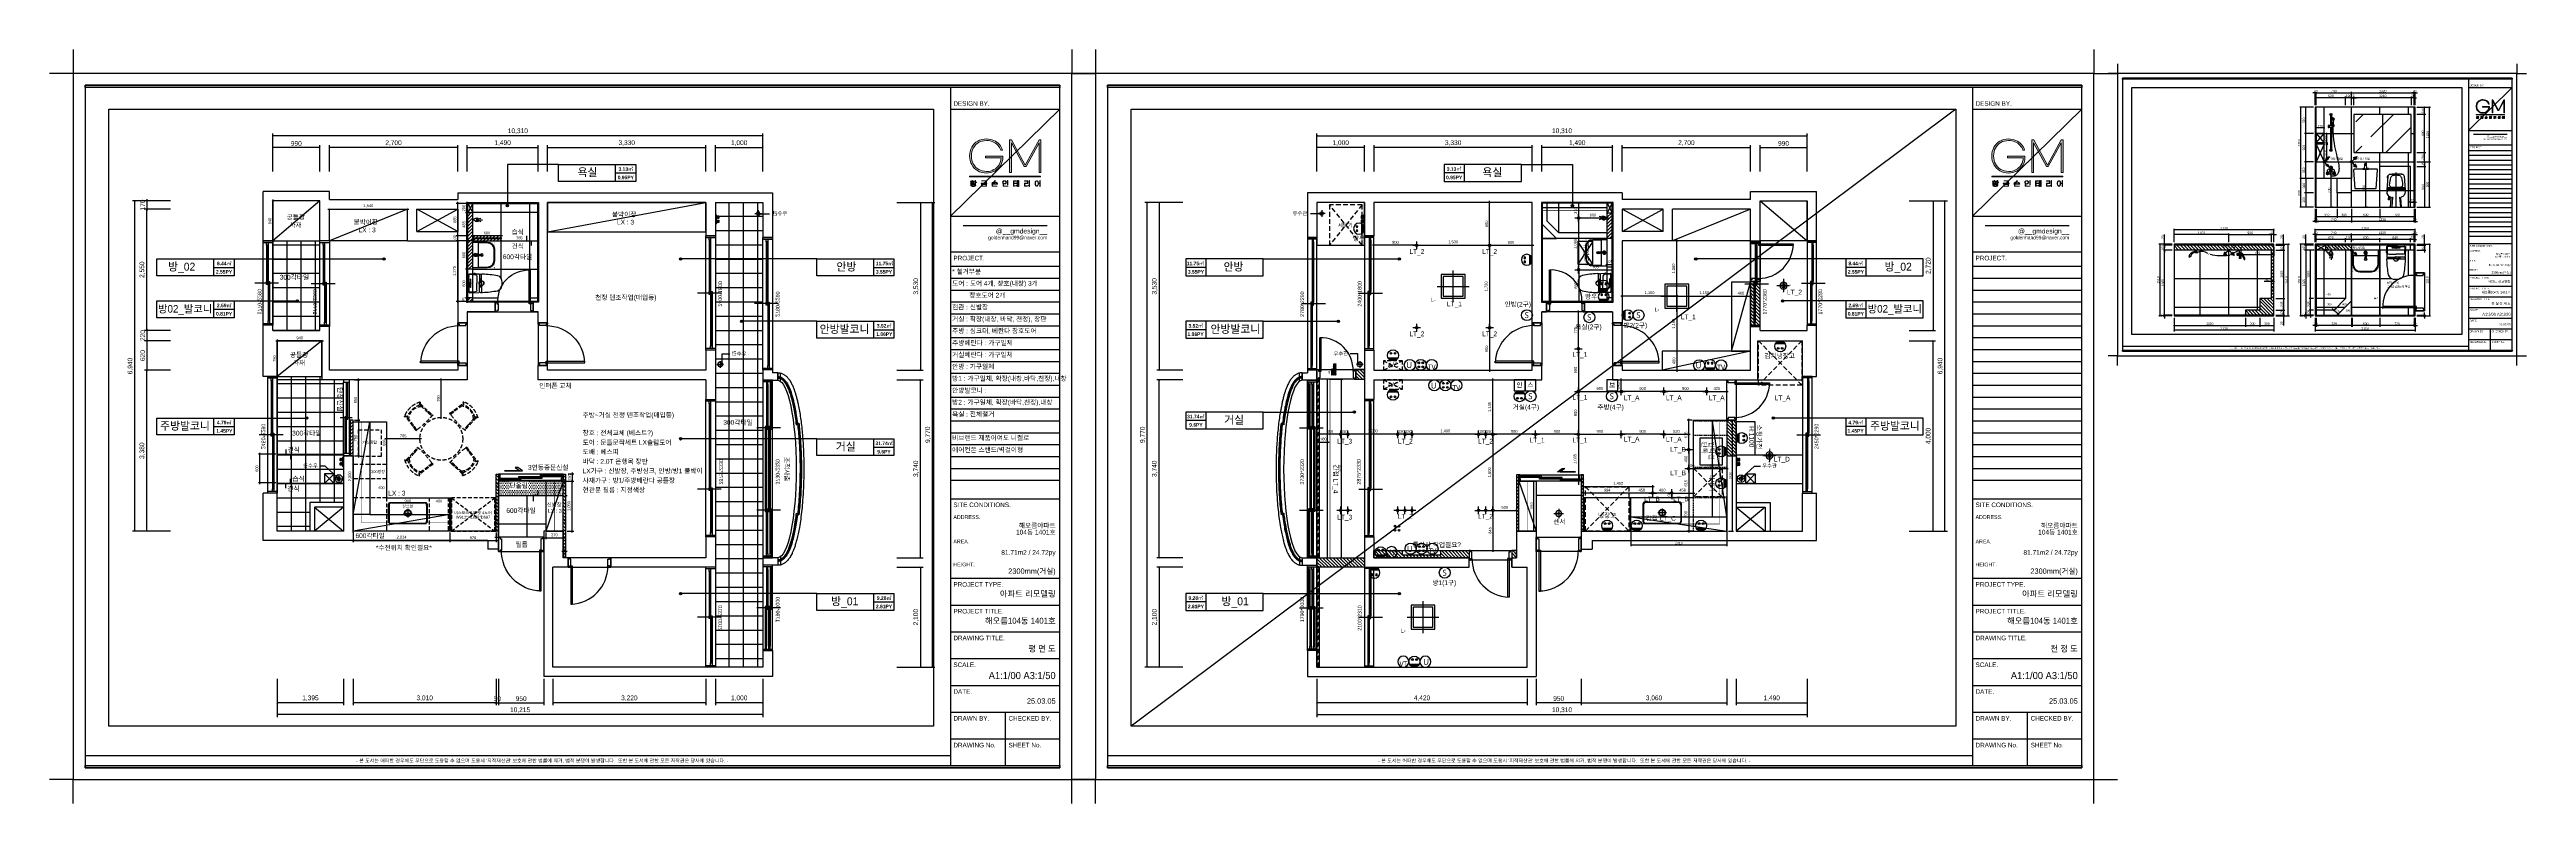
# Model space of a CAD drawing. Header units: inches. Extents: x 26859 to 99210, y 7818 to 34893.
# Drawn here: x 47110 to 99210, y 19043 to 34893 of the extents above; entities that cross this region are included whole.
import ezdxf
from ezdxf.enums import TextEntityAlignment as Align

# ---------------------------------------------------------------- set-up
doc = ezdxf.new("R2010")
doc.units = ezdxf.units.IN
doc.header["$LTSCALE"] = 100
doc.header["$MEASUREMENT"] = 0
doc.header["$PDSIZE"] = 700.071425
for name, pattern in [('DASHEDX2', [1.5, 1, -0.5]), ('DH-HID2', [1.2, 0.8, -0.4]), ('DOT', [0.25, 0, -0.25]), ('HID', [2.5, 1.5, -1]), ('HID2', [1, 0.5, -0.5]), ('HIDDEN', [0.375, 0.25, -0.125])]:
    doc.linetypes.add(name, pattern=pattern)
for name, color, linetype in [('0-ELC TEXT', 7, 'Continuous'), ('03-TEXT', 3, 'Continuous'), ('03-WAL NEW', 3, 'Continuous'), ('04_FUR', 6, 'Continuous'), ('06-FUR', 6, 'Continuous'), ('06-LIGHT', 4, 'Continuous'), ('07-DIM', 1, 'Continuous'), ('07-DIM WAL', 5, 'Continuous'), ('08-HAT', 8, 'Continuous'), ('1', 1, 'Continuous'), ('3.기호.계단선', 30, 'Continuous'), ('_U+B808_U+C774_U+C5B4 2', 7, 'Continuous'), ('BATH', 4, 'Continuous'), ('C-WALL1', 2, 'Continuous'), ('C-WIN', 4, 'Continuous'), ('CEIL-DOOR', 6, 'Continuous'), ('CO-BATH', 6, 'Continuous'), ('CO-DOOR', 8, 'Continuous'), ('CO-FURB-DN', 9, 'Continuous'), ('F-BATH', 6, 'Continuous'), ('F-SYM', 7, 'Continuous'), ('fin', 5, 'Continuous'), ('FORM(YOURNAME)-11', 1, 'Continuous'), ('FU-FURM', 251, 'DH-HID2'), ('HA', 7, 'Continuous'), ('HAT', 8, 'Continuous'), ('HL', 6, 'HIDDEN'), ('Layer 1', 7, 'Continuous'), ('RC-LIGHT', 7, 'Continuous'), ('TOILET-1', 6, 'Continuous'), ('U-LANP', 6, 'Continuous'), ('WAL NEW', 3, 'Continuous'), ('도면층2', 2, 'Continuous'), ('도면층4', 4, 'Continuous'), ('도면층5', 5, 'Continuous'), ('도면층8', 8, 'Continuous'), ('설비', 140, 'Continuous')]:
    doc.layers.add(name, color=color, linetype=linetype)
doc.styles.add('DH-TEXT', font='')
doc.styles.add('HY 울릉도 L', font='')
doc.styles.get("Standard").update_dxf_attribs({"font": 'txt.shx', "bigfont": 'whgtxt.shx'})
doc.styles.add('YOURNAME', font='HY울릉도M.TTF')
doc.styles.add('넥슨고딕', font='NEXONLv1GothicBold.ttf')
doc.styles.add('마감재', font='stylu.ttf')
doc.styles.add('스타일1', font='HY울릉도M.TTF')
doc.styles.add('코레일둥고', font='Korail_Round_Gothic_Medium.ttf')
doc.styles.add('휴먼엑스포', font='Expo M.ttf')
doc.styles.get('DH-TEXT').set_extended_font_data('HY울릉도L')
doc.styles.get('HY 울릉도 L').set_extended_font_data('HY울릉도L')
doc.dimstyles.new('20', dxfattribs={"dimscale": 20, "dimtxt": 2.5, "dimasz": 2.5, "dimexe": 1.25, "dimexo": 2, "dimtad": 1, "dimdec": 0, "dimtxsty": '스타일1', "dimblk": 'DOTSMALL', "dimcen": 2.5, "dimclrd": 1, "dimclre": 1, "dimclrt": 7, "dimadec": 0, "dimazin": 0, "dimtfac": 1, "dimtdec": 0, "dimtix": 1, "dimtmove": 0, "dimatfit": 3, "dimldrblk": 'DOTSMALL', "dimfxl": 1.25, "dimarcsym": 0})
doc.dimstyles.new('30', dxfattribs={"dimscale": 30, "dimtxt": 2, "dimasz": 1, "dimexe": 1, "dimexo": 1, "dimgap": 1, "dimtad": 1, "dimdec": 0, "dimrnd": 0.05, "dimdsep": 46, "dimlunit": 6, "dimtxsty": 'HY 울릉도 L', "dimblk": 'ARCHTICK', "dimcen": 2.5, "dimdle": 1, "dimclrd": 133, "dimclre": 133, "dimclrt": 30, "dimadec": 0, "dimazin": 0, "dimtfac": 1, "dimtdec": 0, "dimtix": 1, "dimtmove": 2, "dimatfit": 3, "dimldrblk": 'ARCHTICK', "dimfxl": 1, "dimlwd": -1, "dimlwe": -1, "dimarcsym": 0})
doc.dimstyles.new('벽치수 Copy of DIM-50', dxfattribs={"dimscale": 50, "dimtxt": 2, "dimasz": 0.7, "dimexe": 1, "dimexo": 1, "dimgap": 0.7, "dimtad": 1, "dimdec": 0, "dimzin": 1, "dimdsep": 46, "dimlunit": 6, "dimtxsty": '마감재', "dimblk": 'ARCHTICK', "dimcen": -0.09, "dimclrd": 256, "dimclre": 256, "dimclrt": 3, "dimadec": 0, "dimazin": 0, "dimtfac": 1, "dimtdec": 0, "dimtix": 1, "dimtmove": 2, "dimatfit": 0, "dimldrblk": 'ARCHTICK', "dimfxl": 1, "dimtolj": 1, "dimtzin": 0, "dimarcsym": 0})
pattern_1 = [(315, (0, 0), (35.35534, 35.35534), [])]
pattern_2 = [(315, (21093, 0), (35.35534, 35.35534), [])]
pattern_3 = [(0, (95526.95, 32530.54), (0, 600), []), (90, (95526.95, 32530.54), (-600, 4e-14), [])]
pattern_4 = [(0, (94956.95, 30675.96), (0, 600), []), (90, (94956.95, 30675.96), (-600, 4e-14), [])]
pattern_5 = [(45, (-10, -59.66), (-35.35534, 35.35534), [])]
pattern_6 = [(0, (51805.94, 28988.68), (0, 300), []), (90, (51805.94, 28988.68), (-300, 2e-14), [])]

# ---------------------------------------------------------------- blocks, each defined once
blk = doc.blocks.new('block 29')
at = {"layer": '_U+B808_U+C774_U+C5B4 2'}
h = blk.add_hatch(color=35, dxfattribs=at)
h.dxf.hatch_style = 2
edge = h.paths.add_edge_path()
edge.add_spline(control_points=[(626.3, -130.3), (626.1, -130.3), (625.8, -130.4), (625.5, -130.4), (625.5, -130.4), (624.4, -130.4), (624.4, -130.4), (624.4, -130.4), (624.4, -130.2), (624.4, -130.2), (624.4, -130.2), (625.4, -130.2), (625.4, -130.2), (625.4, -130.2), (625.4, -129.9), (625.4, -129.9), (625.2, -129.9), (625, -129.8), (624.8, -129.8), (624.7, -129.7), (624.6, -129.6), (624.6, -129.4), (624.6, -129.3), (624.7, -129.2), (624.8, -129.1), (625, -129), (625.2, -129), (625.5, -129), (625.8, -129), (626, -129), (626.2, -129.1), (626.3, -129.2), (626.4, -129.3), (626.4, -129.4), (626.4, -129.6), (626.3, -129.7), (626.2, -129.8), (626, -129.8), (625.8, -129.9), (625.6, -129.9), (625.6, -129.9), (625.6, -130.2), (625.6, -130.2), (626.2, -130.2), (626.6, -130.2), (626.8, -130.1), (626.8, -130.1), (626.8, -130.2), (626.8, -130.2), (626.7, -130.3), (626.5, -130.3), (626.3, -130.3)], knot_values=[0, 0, 0, 0, 1, 1, 1, 2, 2, 2, 3, 3, 3, 4, 4, 4, 5, 5, 5, 6, 6, 6, 7, 7, 7, 8, 8, 8, 9, 9, 9, 10, 10, 10, 11, 11, 11, 12, 12, 12, 13, 13, 13, 14, 14, 14, 15, 15, 15, 16, 16, 16, 17, 17, 17, 17], degree=3, periodic=0)
h.paths.add_polyline_path([(626.6, -128.8), (624.4, -128.8), (624.4, -128.7), (625.4, -128.7), (625.4, -128.2), (625.6, -128.2), (625.6, -128.7), (626.6, -128.7)])
edge = h.paths.add_edge_path()
edge.add_spline(control_points=[(627, -130.8), (627.2, -130.8), (627.4, -131), (627.4, -131.1), (627.4, -131.3), (627.2, -131.4), (627, -131.5), (626.7, -131.6), (626.4, -131.6), (626, -131.6), (625.6, -131.6), (625.3, -131.6), (625, -131.5), (624.8, -131.4), (624.6, -131.3), (624.6, -131.1), (624.6, -131), (624.8, -130.8), (625, -130.8), (625.3, -130.7), (625.6, -130.6), (626, -130.6), (626.4, -130.6), (626.7, -130.7), (627, -130.8)], knot_values=[0, 0, 0, 0, 1, 1, 1, 2, 2, 2, 3, 3, 3, 4, 4, 4, 5, 5, 5, 6, 6, 6, 7, 7, 7, 8, 8, 8, 8], degree=3, periodic=0)
edge = h.paths.add_edge_path()
edge.add_spline(control_points=[(624.9, -129.7), (625.1, -129.7), (625.3, -129.8), (625.5, -129.8), (625.7, -129.8), (625.9, -129.7), (626.1, -129.7), (626.2, -129.6), (626.3, -129.5), (626.3, -129.4), (626.3, -129.3), (626.2, -129.3), (626.1, -129.2), (625.9, -129.2), (625.7, -129.1), (625.5, -129.1), (625.3, -129.1), (625.1, -129.2), (624.9, -129.2), (624.8, -129.3), (624.7, -129.3), (624.7, -129.4), (624.7, -129.5), (624.8, -129.6), (624.9, -129.7)], knot_values=[0, 0, 0, 0, 1, 1, 1, 2, 2, 2, 3, 3, 3, 4, 4, 4, 5, 5, 5, 6, 6, 6, 7, 7, 7, 8, 8, 8, 8], degree=3, periodic=0)
edge = h.paths.add_edge_path()
edge.add_spline(control_points=[(626.8, -131.4), (627.1, -131.3), (627.2, -131.2), (627.2, -131.1), (627.2, -131), (627.1, -130.9), (626.8, -130.9), (626.6, -130.8), (626.3, -130.8), (626, -130.8), (625.7, -130.8), (625.4, -130.8), (625.2, -130.9), (624.9, -130.9), (624.8, -131), (624.8, -131.1), (624.8, -131.2), (624.9, -131.3), (625.2, -131.4), (625.4, -131.4), (625.7, -131.5), (626, -131.5), (626.3, -131.5), (626.6, -131.4), (626.8, -131.4)], knot_values=[0, 0, 0, 0, 1, 1, 1, 2, 2, 2, 3, 3, 3, 4, 4, 4, 5, 5, 5, 6, 6, 6, 7, 7, 7, 8, 8, 8, 8], degree=3, periodic=0)
h.paths.add_polyline_path([(627.8, -129.3), (627.8, -129.4), (627.3, -129.4), (627.3, -130.5), (627.1, -130.5), (627.1, -128.3), (627.3, -128.3), (627.3, -129.3)])
h = blk.add_hatch(color=35, dxfattribs=at)
h.dxf.hatch_style = 2
h.paths.add_polyline_path([(633.7, -129.9), (630.4, -129.9), (630.4, -129.8), (633.7, -129.8)])
h.paths.add_polyline_path([(633.4, -129.5), (633.2, -129.5), (633.2, -128.5), (630.7, -128.5), (630.7, -128.4), (633.4, -128.4)])
h.paths.add_polyline_path([(633.4, -131.5), (630.7, -131.5), (630.7, -130.4), (633.4, -130.4)])
h.paths.add_polyline_path([(633.2, -131.4), (633.2, -130.5), (630.8, -130.5), (630.8, -131.4)])
h = blk.add_hatch(color=35, dxfattribs=at)
h.dxf.hatch_style = 2
h.paths.add_polyline_path([(639.7, -130.2), (639.7, -130.3), (636.4, -130.3), (636.4, -130.2), (638, -130.2), (638, -129.5), (638.1, -129.5), (638.1, -130.2)])
edge = h.paths.add_edge_path()
edge.add_spline(control_points=[(637.4, -129.5), (637.1, -129.6), (636.8, -129.7), (636.6, -129.7), (636.6, -129.7), (636.6, -129.5), (636.6, -129.5), (636.8, -129.5), (637, -129.5), (637.2, -129.3), (637.5, -129.2), (637.7, -129.1), (637.8, -128.9), (638, -128.7), (638.1, -128.5), (638.1, -128.3), (638.1, -128.3), (638.3, -128.3), (638.3, -128.3), (638.3, -128.5), (638.2, -128.6), (638.1, -128.8), (638.1, -128.8), (639.6, -129.6), (639.6, -129.6), (639.6, -129.6), (639.5, -129.7), (639.5, -129.7), (639.5, -129.7), (638, -128.9), (638, -128.9), (637.8, -129.1), (637.6, -129.3), (637.4, -129.5)], knot_values=[0, 0, 0, 0, 1, 1, 1, 2, 2, 2, 3, 3, 3, 4, 4, 4, 5, 5, 5, 6, 6, 6, 7, 7, 7, 8, 8, 8, 9, 9, 9, 10, 10, 10, 11, 11, 11, 11], degree=3, periodic=0)
h.paths.add_polyline_path([(636.9, -131.4), (639.5, -131.4), (639.5, -131.5), (636.7, -131.5), (636.7, -130.6), (636.9, -130.6)])
h = blk.add_hatch(color=35, dxfattribs=at)
h.dxf.hatch_style = 2
edge = h.paths.add_edge_path()
edge.add_spline(control_points=[(644.1, -128.5), (644.2, -128.6), (644.4, -128.7), (644.4, -128.8), (644.5, -129), (644.6, -129.1), (644.6, -129.3), (644.6, -129.5), (644.5, -129.6), (644.4, -129.8), (644.4, -129.9), (644.2, -130), (644.1, -130.1), (643.9, -130.2), (643.8, -130.2), (643.5, -130.2), (643.3, -130.2), (643.2, -130.2), (643, -130.1), (642.8, -130), (642.7, -129.9), (642.7, -129.8), (642.6, -129.6), (642.5, -129.5), (642.5, -129.3), (642.5, -129.1), (642.6, -129), (642.7, -128.8), (642.7, -128.7), (642.8, -128.6), (643, -128.5), (643.2, -128.4), (643.3, -128.4), (643.5, -128.4), (643.8, -128.4), (643.9, -128.4), (644.1, -128.5)], knot_values=[0, 0, 0, 0, 1, 1, 1, 2, 2, 2, 3, 3, 3, 4, 4, 4, 5, 5, 5, 6, 6, 6, 7, 7, 7, 8, 8, 8, 9, 9, 9, 10, 10, 10, 11, 11, 11, 12, 12, 12, 12], degree=3, periodic=0)
edge = h.paths.add_edge_path()
edge.add_spline(control_points=[(643.1, -128.6), (643, -128.7), (642.9, -128.8), (642.8, -128.9), (642.7, -129), (642.7, -129.2), (642.7, -129.3), (642.7, -129.5), (642.7, -129.6), (642.8, -129.7), (642.9, -129.8), (643, -129.9), (643.1, -130), (643.2, -130.1), (643.4, -130.1), (643.5, -130.1), (643.7, -130.1), (643.9, -130.1), (644, -130), (644.1, -129.9), (644.2, -129.8), (644.3, -129.7), (644.4, -129.6), (644.4, -129.5), (644.4, -129.3), (644.4, -129.2), (644.4, -129), (644.3, -128.9), (644.2, -128.8), (644.1, -128.7), (644, -128.6), (643.9, -128.6), (643.7, -128.5), (643.5, -128.5), (643.4, -128.5), (643.2, -128.6), (643.1, -128.6)], knot_values=[0, 0, 0, 0, 1, 1, 1, 2, 2, 2, 3, 3, 3, 4, 4, 4, 5, 5, 5, 6, 6, 6, 7, 7, 7, 8, 8, 8, 9, 9, 9, 10, 10, 10, 11, 11, 11, 12, 12, 12, 12], degree=3, periodic=0)
h.paths.add_polyline_path([(643, -131.4), (645.6, -131.4), (645.6, -131.5), (642.8, -131.5), (642.8, -130.5), (643, -130.5)])
h.paths.add_polyline_path([(645.5, -130.8), (645.3, -130.8), (645.3, -128.3), (645.5, -128.3)])
h = blk.add_hatch(color=35, dxfattribs=at)
h.dxf.hatch_style = 2
edge = h.paths.add_edge_path()
edge.add_spline(control_points=[(649.1, -131.2), (649.4, -131.2), (649.6, -131.2), (649.8, -131.2), (649.9, -131.2), (650.1, -131.1), (650.2, -131.1), (650.2, -131.1), (650.2, -131.2), (650.2, -131.2), (650, -131.3), (649.6, -131.4), (649.1, -131.4), (649.1, -131.4), (648.6, -131.4), (648.6, -131.4), (648.6, -131.4), (648.6, -128.5), (648.6, -128.5), (648.6, -128.5), (650.1, -128.5), (650.1, -128.5), (650.1, -128.5), (650.1, -128.6), (650.1, -128.6), (650.1, -128.6), (648.8, -128.6), (648.8, -128.6), (648.8, -128.6), (648.8, -129.8), (648.8, -129.8), (648.8, -129.8), (649.9, -129.8), (649.9, -129.8), (649.9, -129.8), (649.9, -130), (649.9, -130), (649.9, -130), (648.8, -130), (648.8, -130), (648.8, -130), (648.8, -131.2), (648.8, -131.2), (648.8, -131.2), (649.1, -131.2), (649.1, -131.2)], knot_values=[0, 0, 0, 0, 1, 1, 1, 2, 2, 2, 3, 3, 3, 4, 4, 4, 5, 5, 5, 6, 6, 6, 7, 7, 7, 8, 8, 8, 9, 9, 9, 10, 10, 10, 11, 11, 11, 12, 12, 12, 13, 13, 13, 14, 14, 14, 15, 15, 15, 15], degree=3, periodic=0)
h.paths.add_polyline_path([(650.6, -128.3), (650.8, -128.3), (650.8, -131.6), (650.6, -131.6), (650.6, -129.9), (650.1, -129.9), (650.1, -129.8), (650.6, -129.8)])
h.paths.add_polyline_path([(651.6, -128.3), (651.6, -131.6), (651.4, -131.6), (651.4, -128.3)])
h = blk.add_hatch(color=35, dxfattribs=at)
h.dxf.hatch_style = 2
edge = h.paths.add_edge_path()
edge.add_spline(control_points=[(656.6, -130), (656.6, -130), (654.9, -130), (654.9, -130), (654.9, -130), (654.9, -131.2), (654.9, -131.2), (654.9, -131.2), (656.1, -131.2), (656.1, -131.2), (656.2, -131.2), (656.4, -131.2), (656.5, -131.2), (656.7, -131.2), (656.8, -131.1), (656.9, -131.1), (656.9, -131.1), (656.9, -131.2), (656.9, -131.2), (656.8, -131.3), (656.7, -131.3), (656.6, -131.3), (656.4, -131.4), (656.2, -131.4), (656.1, -131.4), (656.1, -131.4), (654.7, -131.4), (654.7, -131.4), (654.7, -131.4), (654.7, -129.8), (654.7, -129.8), (654.7, -129.8), (656.4, -129.8), (656.4, -129.8), (656.4, -129.8), (656.4, -128.6), (656.4, -128.6), (656.4, -128.6), (654.7, -128.6), (654.7, -128.6), (654.7, -128.6), (654.7, -128.5), (654.7, -128.5), (654.7, -128.5), (656.6, -128.5), (656.6, -128.5), (656.6, -128.5), (656.6, -130), (656.6, -130)], knot_values=[0, 0, 0, 0, 1, 1, 1, 2, 2, 2, 3, 3, 3, 4, 4, 4, 5, 5, 5, 6, 6, 6, 7, 7, 7, 8, 8, 8, 9, 9, 9, 10, 10, 10, 11, 11, 11, 12, 12, 12, 13, 13, 13, 14, 14, 14, 15, 15, 15, 16, 16, 16, 16], degree=3, periodic=0)
h.paths.add_polyline_path([(657.5, -131.6), (657.3, -131.6), (657.3, -128.3), (657.5, -128.3)])
h = blk.add_hatch(color=35, dxfattribs=at)
h.dxf.hatch_style = 2
edge = h.paths.add_edge_path()
edge.add_spline(control_points=[(663.6, -128.3), (663.6, -128.3), (663.6, -131.6), (663.6, -131.6), (663.6, -131.6), (663.4, -131.6), (663.4, -131.6), (663.4, -131.6), (663.4, -129.9), (663.4, -129.9), (663.4, -129.9), (662.6, -129.9), (662.6, -129.9), (662.6, -130.3), (662.6, -130.5), (662.5, -130.8), (662.4, -131), (662.3, -131.2), (662.1, -131.3), (662, -131.4), (661.8, -131.4), (661.7, -131.4), (661.5, -131.4), (661.3, -131.4), (661.2, -131.3), (661, -131.2), (660.9, -131), (660.8, -130.8), (660.7, -130.5), (660.7, -130.3), (660.7, -129.9), (660.7, -129.6), (660.7, -129.3), (660.8, -129.1), (660.9, -128.9), (661, -128.7), (661.2, -128.6), (661.3, -128.5), (661.5, -128.4), (661.7, -128.4), (661.8, -128.4), (662, -128.5), (662.1, -128.6), (662.3, -128.7), (662.4, -128.8), (662.5, -129), (662.5, -129.2), (662.6, -129.5), (662.6, -129.8), (662.6, -129.8), (663.4, -129.8), (663.4, -129.8), (663.4, -129.8), (663.4, -128.3), (663.4, -128.3), (663.4, -128.3), (663.6, -128.3), (663.6, -128.3)], knot_values=[0, 0, 0, 0, 1, 1, 1, 2, 2, 2, 3, 3, 3, 4, 4, 4, 5, 5, 5, 6, 6, 6, 7, 7, 7, 8, 8, 8, 9, 9, 9, 10, 10, 10, 11, 11, 11, 12, 12, 12, 13, 13, 13, 14, 14, 14, 15, 15, 15, 16, 16, 16, 17, 17, 17, 18, 18, 18, 19, 19, 19, 19], degree=3, periodic=0)
edge = h.paths.add_edge_path()
edge.add_spline(control_points=[(662.1, -131.1), (662.2, -131), (662.3, -130.9), (662.3, -130.7), (662.4, -130.5), (662.4, -130.2), (662.4, -129.9), (662.4, -129.6), (662.4, -129.4), (662.3, -129.2), (662.3, -129), (662.2, -128.8), (662.1, -128.7), (661.9, -128.6), (661.8, -128.6), (661.7, -128.6), (661.5, -128.6), (661.4, -128.6), (661.2, -128.7), (661.1, -128.8), (661, -129), (661, -129.2), (660.9, -129.4), (660.9, -129.6), (660.9, -129.9), (660.9, -130.2), (660.9, -130.5), (661, -130.7), (661, -130.9), (661.1, -131), (661.2, -131.1), (661.4, -131.2), (661.5, -131.3), (661.7, -131.3), (661.8, -131.3), (661.9, -131.2), (662.1, -131.1)], knot_values=[0, 0, 0, 0, 1, 1, 1, 2, 2, 2, 3, 3, 3, 4, 4, 4, 5, 5, 5, 6, 6, 6, 7, 7, 7, 8, 8, 8, 9, 9, 9, 10, 10, 10, 11, 11, 11, 12, 12, 12, 12], degree=3, periodic=0)
at = {"layer": '_U+B808_U+C774_U+C5B4 2', "lineweight": 0}
for points in [[(626.6, -128.8), (624.4, -128.8), (624.4, -128.7), (625.4, -128.7), (625.4, -128.2), (625.6, -128.2), (625.6, -128.7), (626.6, -128.7), (626.6, -128.8)], [(627.8, -129.3), (627.8, -129.4), (627.3, -129.4), (627.3, -130.5), (627.1, -130.5), (627.1, -128.3), (627.3, -128.3), (627.3, -129.3), (627.8, -129.3)], [(633.7, -129.9), (630.4, -129.9), (630.4, -129.8), (633.7, -129.8), (633.7, -129.9)], [(633.4, -129.5), (633.2, -129.5), (633.2, -128.5), (630.7, -128.5), (630.7, -128.4), (633.4, -128.4), (633.4, -129.5)], [(633.4, -131.5), (630.7, -131.5), (630.7, -130.4), (633.4, -130.4), (633.4, -131.5)], [(633.2, -131.4), (633.2, -130.5), (630.8, -130.5), (630.8, -131.4), (633.2, -131.4)], [(639.7, -130.2), (639.7, -130.3), (636.4, -130.3), (636.4, -130.2), (638, -130.2), (638, -129.5), (638.1, -129.5), (638.1, -130.2), (639.7, -130.2)], [(636.9, -131.4), (639.5, -131.4), (639.5, -131.5), (636.7, -131.5), (636.7, -130.6), (636.9, -130.6), (636.9, -131.4)], [(643, -131.4), (645.6, -131.4), (645.6, -131.5), (642.8, -131.5), (642.8, -130.5), (643, -130.5), (643, -131.4)], [(645.5, -130.8), (645.3, -130.8), (645.3, -128.3), (645.5, -128.3), (645.5, -130.8)], [(650.6, -128.3), (650.8, -128.3), (650.8, -131.6), (650.6, -131.6), (650.6, -129.9), (650.1, -129.9), (650.1, -129.8), (650.6, -129.8), (650.6, -128.3)], [(651.6, -128.3), (651.6, -131.6), (651.4, -131.6), (651.4, -128.3), (651.6, -128.3)], [(657.5, -131.6), (657.3, -131.6), (657.3, -128.3), (657.5, -128.3), (657.5, -131.6)]]:
    blk.add_lwpolyline(points, dxfattribs=at)
for points, knots in [([(626.3, -130.3), (626.1, -130.3), (625.8, -130.4), (625.5, -130.4), (625.5, -130.4), (624.4, -130.4), (624.4, -130.4), (624.4, -130.4), (624.4, -130.2), (624.4, -130.2), (624.4, -130.2), (625.4, -130.2), (625.4, -130.2), (625.4, -130.2), (625.4, -129.9), (625.4, -129.9), (625.2, -129.9), (625, -129.8), (624.8, -129.8), (624.7, -129.7), (624.6, -129.6), (624.6, -129.4), (624.6, -129.3), (624.7, -129.2), (624.8, -129.1), (625, -129), (625.2, -129), (625.5, -129), (625.8, -129), (626, -129), (626.2, -129.1), (626.3, -129.2), (626.4, -129.3), (626.4, -129.4), (626.4, -129.6), (626.3, -129.7), (626.2, -129.8), (626, -129.8), (625.8, -129.9), (625.6, -129.9), (625.6, -129.9), (625.6, -130.2), (625.6, -130.2), (626.2, -130.2), (626.6, -130.2), (626.8, -130.1), (626.8, -130.1), (626.8, -130.2), (626.8, -130.2), (626.7, -130.3), (626.5, -130.3), (626.3, -130.3)], [0, 0, 0, 0, 1, 1, 1, 2, 2, 2, 3, 3, 3, 4, 4, 4, 5, 5, 5, 6, 6, 6, 7, 7, 7, 8, 8, 8, 9, 9, 9, 10, 10, 10, 11, 11, 11, 12, 12, 12, 13, 13, 13, 14, 14, 14, 15, 15, 15, 16, 16, 16, 17, 17, 17, 17]), ([(627, -130.8), (627.2, -130.8), (627.4, -131), (627.4, -131.1), (627.4, -131.3), (627.2, -131.4), (627, -131.5), (626.7, -131.6), (626.4, -131.6), (626, -131.6), (625.6, -131.6), (625.3, -131.6), (625, -131.5), (624.8, -131.4), (624.6, -131.3), (624.6, -131.1), (624.6, -131), (624.8, -130.8), (625, -130.8), (625.3, -130.7), (625.6, -130.6), (626, -130.6), (626.4, -130.6), (626.7, -130.7), (627, -130.8)], [0, 0, 0, 0, 1, 1, 1, 2, 2, 2, 3, 3, 3, 4, 4, 4, 5, 5, 5, 6, 6, 6, 7, 7, 7, 8, 8, 8, 8]), ([(624.9, -129.7), (625.1, -129.7), (625.3, -129.8), (625.5, -129.8), (625.7, -129.8), (625.9, -129.7), (626.1, -129.7), (626.2, -129.6), (626.3, -129.5), (626.3, -129.4), (626.3, -129.3), (626.2, -129.3), (626.1, -129.2), (625.9, -129.2), (625.7, -129.1), (625.5, -129.1), (625.3, -129.1), (625.1, -129.2), (624.9, -129.2), (624.8, -129.3), (624.7, -129.3), (624.7, -129.4), (624.7, -129.5), (624.8, -129.6), (624.9, -129.7)], [0, 0, 0, 0, 1, 1, 1, 2, 2, 2, 3, 3, 3, 4, 4, 4, 5, 5, 5, 6, 6, 6, 7, 7, 7, 8, 8, 8, 8]), ([(626.8, -131.4), (627.1, -131.3), (627.2, -131.2), (627.2, -131.1), (627.2, -131), (627.1, -130.9), (626.8, -130.9), (626.6, -130.8), (626.3, -130.8), (626, -130.8), (625.7, -130.8), (625.4, -130.8), (625.2, -130.9), (624.9, -130.9), (624.8, -131), (624.8, -131.1), (624.8, -131.2), (624.9, -131.3), (625.2, -131.4), (625.4, -131.4), (625.7, -131.5), (626, -131.5), (626.3, -131.5), (626.6, -131.4), (626.8, -131.4)], [0, 0, 0, 0, 1, 1, 1, 2, 2, 2, 3, 3, 3, 4, 4, 4, 5, 5, 5, 6, 6, 6, 7, 7, 7, 8, 8, 8, 8]), ([(637.4, -129.5), (637.1, -129.6), (636.8, -129.7), (636.6, -129.7), (636.6, -129.7), (636.6, -129.5), (636.6, -129.5), (636.8, -129.5), (637, -129.5), (637.2, -129.3), (637.5, -129.2), (637.7, -129.1), (637.8, -128.9), (638, -128.7), (638.1, -128.5), (638.1, -128.3), (638.1, -128.3), (638.3, -128.3), (638.3, -128.3), (638.3, -128.5), (638.2, -128.6), (638.1, -128.8), (638.1, -128.8), (639.6, -129.6), (639.6, -129.6), (639.6, -129.6), (639.5, -129.7), (639.5, -129.7), (639.5, -129.7), (638, -128.9), (638, -128.9), (637.8, -129.1), (637.6, -129.3), (637.4, -129.5)], [0, 0, 0, 0, 1, 1, 1, 2, 2, 2, 3, 3, 3, 4, 4, 4, 5, 5, 5, 6, 6, 6, 7, 7, 7, 8, 8, 8, 9, 9, 9, 10, 10, 10, 11, 11, 11, 11]), ([(644.1, -128.5), (644.2, -128.6), (644.4, -128.7), (644.4, -128.8), (644.5, -129), (644.6, -129.1), (644.6, -129.3), (644.6, -129.5), (644.5, -129.6), (644.4, -129.8), (644.4, -129.9), (644.2, -130), (644.1, -130.1), (643.9, -130.2), (643.8, -130.2), (643.5, -130.2), (643.3, -130.2), (643.2, -130.2), (643, -130.1), (642.8, -130), (642.7, -129.9), (642.7, -129.8), (642.6, -129.6), (642.5, -129.5), (642.5, -129.3), (642.5, -129.1), (642.6, -129), (642.7, -128.8), (642.7, -128.7), (642.8, -128.6), (643, -128.5), (643.2, -128.4), (643.3, -128.4), (643.5, -128.4), (643.8, -128.4), (643.9, -128.4), (644.1, -128.5)], [0, 0, 0, 0, 1, 1, 1, 2, 2, 2, 3, 3, 3, 4, 4, 4, 5, 5, 5, 6, 6, 6, 7, 7, 7, 8, 8, 8, 9, 9, 9, 10, 10, 10, 11, 11, 11, 12, 12, 12, 12]), ([(643.1, -128.6), (643, -128.7), (642.9, -128.8), (642.8, -128.9), (642.7, -129), (642.7, -129.2), (642.7, -129.3), (642.7, -129.5), (642.7, -129.6), (642.8, -129.7), (642.9, -129.8), (643, -129.9), (643.1, -130), (643.2, -130.1), (643.4, -130.1), (643.5, -130.1), (643.7, -130.1), (643.9, -130.1), (644, -130), (644.1, -129.9), (644.2, -129.8), (644.3, -129.7), (644.4, -129.6), (644.4, -129.5), (644.4, -129.3), (644.4, -129.2), (644.4, -129), (644.3, -128.9), (644.2, -128.8), (644.1, -128.7), (644, -128.6), (643.9, -128.6), (643.7, -128.5), (643.5, -128.5), (643.4, -128.5), (643.2, -128.6), (643.1, -128.6)], [0, 0, 0, 0, 1, 1, 1, 2, 2, 2, 3, 3, 3, 4, 4, 4, 5, 5, 5, 6, 6, 6, 7, 7, 7, 8, 8, 8, 9, 9, 9, 10, 10, 10, 11, 11, 11, 12, 12, 12, 12]), ([(649.1, -131.2), (649.4, -131.2), (649.6, -131.2), (649.8, -131.2), (649.9, -131.2), (650.1, -131.1), (650.2, -131.1), (650.2, -131.1), (650.2, -131.2), (650.2, -131.2), (650, -131.3), (649.6, -131.4), (649.1, -131.4), (649.1, -131.4), (648.6, -131.4), (648.6, -131.4), (648.6, -131.4), (648.6, -128.5), (648.6, -128.5), (648.6, -128.5), (650.1, -128.5), (650.1, -128.5), (650.1, -128.5), (650.1, -128.6), (650.1, -128.6), (650.1, -128.6), (648.8, -128.6), (648.8, -128.6), (648.8, -128.6), (648.8, -129.8), (648.8, -129.8), (648.8, -129.8), (649.9, -129.8), (649.9, -129.8), (649.9, -129.8), (649.9, -130), (649.9, -130), (649.9, -130), (648.8, -130), (648.8, -130), (648.8, -130), (648.8, -131.2), (648.8, -131.2), (648.8, -131.2), (649.1, -131.2), (649.1, -131.2)], [0, 0, 0, 0, 1, 1, 1, 2, 2, 2, 3, 3, 3, 4, 4, 4, 5, 5, 5, 6, 6, 6, 7, 7, 7, 8, 8, 8, 9, 9, 9, 10, 10, 10, 11, 11, 11, 12, 12, 12, 13, 13, 13, 14, 14, 14, 15, 15, 15, 15]), ([(656.6, -130), (656.6, -130), (654.9, -130), (654.9, -130), (654.9, -130), (654.9, -131.2), (654.9, -131.2), (654.9, -131.2), (656.1, -131.2), (656.1, -131.2), (656.2, -131.2), (656.4, -131.2), (656.5, -131.2), (656.7, -131.2), (656.8, -131.1), (656.9, -131.1), (656.9, -131.1), (656.9, -131.2), (656.9, -131.2), (656.8, -131.3), (656.7, -131.3), (656.6, -131.3), (656.4, -131.4), (656.2, -131.4), (656.1, -131.4), (656.1, -131.4), (654.7, -131.4), (654.7, -131.4), (654.7, -131.4), (654.7, -129.8), (654.7, -129.8), (654.7, -129.8), (656.4, -129.8), (656.4, -129.8), (656.4, -129.8), (656.4, -128.6), (656.4, -128.6), (656.4, -128.6), (654.7, -128.6), (654.7, -128.6), (654.7, -128.6), (654.7, -128.5), (654.7, -128.5), (654.7, -128.5), (656.6, -128.5), (656.6, -128.5), (656.6, -128.5), (656.6, -130), (656.6, -130)], [0, 0, 0, 0, 1, 1, 1, 2, 2, 2, 3, 3, 3, 4, 4, 4, 5, 5, 5, 6, 6, 6, 7, 7, 7, 8, 8, 8, 9, 9, 9, 10, 10, 10, 11, 11, 11, 12, 12, 12, 13, 13, 13, 14, 14, 14, 15, 15, 15, 16, 16, 16, 16]), ([(663.6, -128.3), (663.6, -128.3), (663.6, -131.6), (663.6, -131.6), (663.6, -131.6), (663.4, -131.6), (663.4, -131.6), (663.4, -131.6), (663.4, -129.9), (663.4, -129.9), (663.4, -129.9), (662.6, -129.9), (662.6, -129.9), (662.6, -130.3), (662.6, -130.5), (662.5, -130.8), (662.4, -131), (662.3, -131.2), (662.1, -131.3), (662, -131.4), (661.8, -131.4), (661.7, -131.4), (661.5, -131.4), (661.3, -131.4), (661.2, -131.3), (661, -131.2), (660.9, -131), (660.8, -130.8), (660.7, -130.5), (660.7, -130.3), (660.7, -129.9), (660.7, -129.6), (660.7, -129.3), (660.8, -129.1), (660.9, -128.9), (661, -128.7), (661.2, -128.6), (661.3, -128.5), (661.5, -128.4), (661.7, -128.4), (661.8, -128.4), (662, -128.5), (662.1, -128.6), (662.3, -128.7), (662.4, -128.8), (662.5, -129), (662.5, -129.2), (662.6, -129.5), (662.6, -129.8), (662.6, -129.8), (663.4, -129.8), (663.4, -129.8), (663.4, -129.8), (663.4, -128.3), (663.4, -128.3), (663.4, -128.3), (663.6, -128.3), (663.6, -128.3)], [0, 0, 0, 0, 1, 1, 1, 2, 2, 2, 3, 3, 3, 4, 4, 4, 5, 5, 5, 6, 6, 6, 7, 7, 7, 8, 8, 8, 9, 9, 9, 10, 10, 10, 11, 11, 11, 12, 12, 12, 13, 13, 13, 14, 14, 14, 15, 15, 15, 16, 16, 16, 17, 17, 17, 18, 18, 18, 19, 19, 19, 19]), ([(662.1, -131.1), (662.2, -131), (662.3, -130.9), (662.3, -130.7), (662.4, -130.5), (662.4, -130.2), (662.4, -129.9), (662.4, -129.6), (662.4, -129.4), (662.3, -129.2), (662.3, -129), (662.2, -128.8), (662.1, -128.7), (661.9, -128.6), (661.8, -128.6), (661.7, -128.6), (661.5, -128.6), (661.4, -128.6), (661.2, -128.7), (661.1, -128.8), (661, -129), (661, -129.2), (660.9, -129.4), (660.9, -129.6), (660.9, -129.9), (660.9, -130.2), (660.9, -130.5), (661, -130.7), (661, -130.9), (661.1, -131), (661.2, -131.1), (661.4, -131.2), (661.5, -131.3), (661.7, -131.3), (661.8, -131.3), (661.9, -131.2), (662.1, -131.1)], [0, 0, 0, 0, 1, 1, 1, 2, 2, 2, 3, 3, 3, 4, 4, 4, 5, 5, 5, 6, 6, 6, 7, 7, 7, 8, 8, 8, 9, 9, 9, 10, 10, 10, 11, 11, 11, 12, 12, 12, 12])]:
    blk.add_open_spline(points, degree=3, knots=knots, dxfattribs=at)
blk = doc.blocks.new('block 30')
at = {"layer": '_U+B808_U+C774_U+C5B4 2'}
h = blk.add_hatch(color=35, dxfattribs=at)
h.dxf.hatch_style = 2
edge = h.paths.add_edge_path()
edge.add_spline(control_points=[(637.5, -105.8), (638.8, -106.4), (639.8, -107.1), (640.7, -108.1), (641.5, -109), (642.1, -110.1), (642.4, -111.3), (642.4, -111.3), (641.4, -111.3), (641.4, -111.3), (641.1, -110.3), (640.6, -109.3), (639.8, -108.5), (639.1, -107.7), (638.1, -107), (637, -106.6), (635.9, -106.1), (634.7, -105.9), (633.4, -105.9), (631.8, -105.9), (630.3, -106.2), (629, -107), (627.8, -107.7), (626.8, -108.8), (626, -110.1), (625.3, -111.4), (625, -112.9), (625, -114.5), (625, -116.2), (625.3, -117.7), (626, -119), (626.8, -120.3), (627.8, -121.3), (629.1, -122.1), (630.3, -122.8), (631.8, -123.2), (633.5, -123.2), (635, -123.2), (636.3, -122.9), (637.6, -122.2), (638.8, -121.6), (639.7, -120.7), (640.5, -119.5), (641.2, -118.4), (641.6, -117), (641.6, -115.6), (641.6, -115.6), (632.9, -115.6), (632.9, -115.6), (632.9, -115.6), (632.9, -114.7), (632.9, -114.7), (632.9, -114.7), (642.6, -114.7), (642.6, -114.7), (642.6, -114.7), (642.6, -115.3), (642.6, -115.3), (642.6, -117), (642.2, -118.5), (641.4, -119.8), (640.6, -121.2), (639.5, -122.2), (638.1, -123), (636.7, -123.7), (635.1, -124.1), (633.4, -124.1), (631.6, -124.1), (629.9, -123.7), (628.5, -122.8), (627.1, -122), (626, -120.9), (625.2, -119.4), (624.4, -118), (624, -116.4), (624, -114.5), (624, -112.7), (624.4, -111.1), (625.2, -109.6), (626, -108.2), (627.1, -107), (628.5, -106.2), (629.9, -105.4), (631.6, -105), (633.4, -105), (634.9, -105), (636.3, -105.3), (637.5, -105.8)], knot_values=[0, 0, 0, 0, 1, 1, 1, 2, 2, 2, 3, 3, 3, 4, 4, 4, 5, 5, 5, 6, 6, 6, 7, 7, 7, 8, 8, 8, 9, 9, 9, 10, 10, 10, 11, 11, 11, 12, 12, 12, 13, 13, 13, 14, 14, 14, 15, 15, 15, 16, 16, 16, 17, 17, 17, 18, 18, 18, 19, 19, 19, 20, 20, 20, 21, 21, 21, 22, 22, 22, 23, 23, 23, 24, 24, 24, 25, 25, 25, 26, 26, 26, 27, 27, 27, 28, 28, 28, 29, 29, 29, 29], degree=3, periodic=0)
h = blk.add_hatch(color=35, dxfattribs=at)
h.dxf.hatch_style = 2
h.paths.add_polyline_path([(646.4, -105.4), (647.5, -105.4), (655.2, -119.6), (662.9, -105.4), (664, -105.4), (664, -123.7), (663, -123.7), (663, -107.2), (655.7, -120.5), (654.6, -120.5), (647.4, -107.2), (647.4, -123.7), (646.4, -123.7)])
at = {"layer": '_U+B808_U+C774_U+C5B4 2', "lineweight": 0}
blk.add_lwpolyline([(646.4, -105.4), (647.5, -105.4), (655.2, -119.6), (662.9, -105.4), (664, -105.4), (664, -123.7), (663, -123.7), (663, -107.2), (655.7, -120.5), (654.6, -120.5), (647.4, -107.2), (647.4, -123.7), (646.4, -123.7), (646.4, -105.4)], dxfattribs=at)
blk.add_open_spline([(637.5, -105.8), (638.8, -106.4), (639.8, -107.1), (640.7, -108.1), (641.5, -109), (642.1, -110.1), (642.4, -111.3), (642.4, -111.3), (641.4, -111.3), (641.4, -111.3), (641.1, -110.3), (640.6, -109.3), (639.8, -108.5), (639.1, -107.7), (638.1, -107), (637, -106.6), (635.9, -106.1), (634.7, -105.9), (633.4, -105.9), (631.8, -105.9), (630.3, -106.2), (629, -107), (627.8, -107.7), (626.8, -108.8), (626, -110.1), (625.3, -111.4), (625, -112.9), (625, -114.5), (625, -116.2), (625.3, -117.7), (626, -119), (626.8, -120.3), (627.8, -121.3), (629.1, -122.1), (630.3, -122.8), (631.8, -123.2), (633.5, -123.2), (635, -123.2), (636.3, -122.9), (637.6, -122.2), (638.8, -121.6), (639.7, -120.7), (640.5, -119.5), (641.2, -118.4), (641.6, -117), (641.6, -115.6), (641.6, -115.6), (632.9, -115.6), (632.9, -115.6), (632.9, -115.6), (632.9, -114.7), (632.9, -114.7), (632.9, -114.7), (642.6, -114.7), (642.6, -114.7), (642.6, -114.7), (642.6, -115.3), (642.6, -115.3), (642.6, -117), (642.2, -118.5), (641.4, -119.8), (640.6, -121.2), (639.5, -122.2), (638.1, -123), (636.7, -123.7), (635.1, -124.1), (633.4, -124.1), (631.6, -124.1), (629.9, -123.7), (628.5, -122.8), (627.1, -122), (626, -120.9), (625.2, -119.4), (624.4, -118), (624, -116.4), (624, -114.5), (624, -112.7), (624.4, -111.1), (625.2, -109.6), (626, -108.2), (627.1, -107), (628.5, -106.2), (629.9, -105.4), (631.6, -105), (633.4, -105), (634.9, -105), (636.3, -105.3), (637.5, -105.8)], degree=3, knots=[0, 0, 0, 0, 1, 1, 1, 2, 2, 2, 3, 3, 3, 4, 4, 4, 5, 5, 5, 6, 6, 6, 7, 7, 7, 8, 8, 8, 9, 9, 9, 10, 10, 10, 11, 11, 11, 12, 12, 12, 13, 13, 13, 14, 14, 14, 15, 15, 15, 16, 16, 16, 17, 17, 17, 18, 18, 18, 19, 19, 19, 20, 20, 20, 21, 21, 21, 22, 22, 22, 23, 23, 23, 24, 24, 24, 25, 25, 25, 26, 26, 26, 27, 27, 27, 28, 28, 28, 29, 29, 29, 29], dxfattribs=at)
blk = doc.blocks.new('block 28')
at = {"layer": '_U+B808_U+C774_U+C5B4 2'}
for name in ['block 30', 'block 29']:
    blk.add_blockref(name, (0, 0), dxfattribs=at)
blk = doc.blocks.new('block 27')
at = {"layer": '_U+B808_U+C774_U+C5B4 2'}
h = blk.add_hatch(color=35, dxfattribs=at)
h.dxf.hatch_style = 2
h.paths.add_polyline_path([(663.8, -126.3), (624, -126.3), (624, -125.9), (663.8, -125.9)])
at = {"layer": '_U+B808_U+C774_U+C5B4 2', "lineweight": 0}
blk.add_lwpolyline([(663.8, -126.3), (624, -126.3), (624, -125.9), (663.8, -125.9), (663.8, -126.3)], dxfattribs=at)
at = {"layer": '_U+B808_U+C774_U+C5B4 2'}
blk.add_blockref('block 28', (0, 0), dxfattribs=at)
blk = doc.blocks.new('FORM-PLAN')
at = {"layer": 'FORM(YOURNAME)-11'}
h = blk.add_hatch(color=256, dxfattribs=at)
h.dxf.hatch_style = 1
h.paths.add_polyline_path([(-71444, 55115), (10556, 55115), (10556, 54915), (-71444, 54915)])
h.paths.add_polyline_path([(-71444, -2085), (10556, -2085), (10556, -2285), (-71444, -2285)])
at = {"layer": 'Defpoints', "color": 158}
for p, q in [((1346, 54915), (1346, -2085)), ((1346, 53115), (10556, 53115)), ((10556, 53115), (1346, 44093)), ((1346, 44093), (10556, 44093)), ((1346, -1285), (-71444, -1285))]:
    blk.add_line(p, q, dxfattribs=at)
at = {"layer": 'Defpoints', "color": 1}
for points in [[(-72444, 58115), (-72444, 56115), (-74444, 56115)], [(11556, 58115), (11556, 56115), (13556, 56115)], [(-72444, -5285), (-72444, -3285), (-74444, -3285)], [(11556, -5285), (11556, -3285), (13556, -3285)]]:
    blk.add_lwpolyline(points, dxfattribs=at)
at = {"layer": 'Defpoints', "color": 158}
for points in [[(-71444, -2285), (10556, -2285), (10556, 55115), (-71444, 55115)], [(-69444, 53115), (-64, 53115), (-64, 1215), (-69444, 1215)]]:
    blk.add_lwpolyline(points, close=True, dxfattribs=at)
at = {"layer": 'FORM(YOURNAME)-11', "color": 251}
blk.add_line((2415, 43323), (9487, 43323), dxfattribs=at)
at = {"layer": 'FORM(YOURNAME)-11', "color": 14}
for p, q in [((1346, 41093), (10556, 41093)), ((1346, 39893), (10556, 39893)), ((1346, 38893), (10556, 38893)), ((1346, 37893), (10556, 37893)), ((1346, 36893), (10556, 36893)), ((1346, 35893), (10556, 35893)), ((1346, 34893), (10556, 34893)), ((1346, 33893), (10556, 33893)), ((1346, 32893), (10556, 32893)), ((1346, 31893), (10556, 31893)), ((1346, 30893), (10556, 30893)), ((1346, 29893), (10556, 29893)), ((1346, 28893), (10556, 28893)), ((1346, 27893), (10556, 27893)), ((1346, 26893), (10556, 26893)), ((1346, 25893), (10556, 25893)), ((1346, 24893), (10556, 24893)), ((1346, 23893), (10556, 23893)), ((1346, 22893), (10556, 22893)), ((1346, 21893), (10556, 21893)), ((1346, 20344), (10556, 20344)), ((1346, 13651), (10556, 13651)), ((1346, 11398), (10556, 11398)), ((1346, 9146), (10556, 9146)), ((1346, 6893), (10556, 6893)), ((1346, 4641), (10556, 4641)), ((1346, 2388), (10556, 2388)), ((5951, 2388), (5951, -2085)), ((1346, 136), (10556, 136))]:
    blk.add_line(p, q, dxfattribs=at)
at = {"layer": 'FORM(YOURNAME)-11', "color": 250}
blk.add_lwpolyline([(-72444, -3285), (11556, -3285), (11556, 56115), (-72444, 56115)], close=True, dxfattribs=at)
at = {"layer": 'FORM(YOURNAME)-11'}
for points in [[(-71444, 55115), (10556, 55115), (10556, 54915), (-71444, 54915)], [(-71444, -2085), (10556, -2085), (10556, -2285), (-71444, -2285)]]:
    blk.add_lwpolyline(points, close=True, dxfattribs=at)
at = {"layer": '_U+B808_U+C774_U+C5B4 2', "xscale": 150, "yscale": 150, "zscale": 150}
blk.add_blockref('block 27', (-90629, 66345), dxfattribs=at)
at = {"layer": 'FORM(YOURNAME)-11', "color": 14, "style": 'YOURNAME'}
for s, height, p in [('DESIGN BY.', 386.1, (1603, 53577)), ('PROJECT.', 386.1, (1603, 40579)), ('SITE CONDITIONS.', 386.14, (1603, 19829)), ('PROJECT TYPE.', 386.14, (1603, 13136)), ('PROJECT TITLE.', 386.14, (1603, 10883)), ('DRAWING TITLE.', 386.14, (1603, 8631)), ('SCALE.', 386.1, (1603, 6378)), ('DATE.', 386.1, (1603, 4126)), ('DRAWN BY.', 386.1, (1603, 1873)), ('CHECKED BY.', 386.14, (6240, 1873)), ('DRAWING No.', 386.14, (1603, -379)), ('SHEET No.', 386.1, (6240, -379))]:
    blk.add_text(s, height=height, dxfattribs=at).set_placement(p, align=Align.MIDDLE_LEFT)
for s, height, width, p in [('goldenhand99@naver.com', 300, 0.995, (9487, 42154)), ('@__gmdesign__', 400, 1.03, (9487, 42649))]:
    blk.add_text(s, height=height, dxfattribs=dict(at, width=width)).set_placement(p, align=Align.RIGHT)
at = {"layer": 'FORM(YOURNAME)-11', "color": 251, "style": 'YOURNAME'}
for s, p in [('ADDRESS.', (1603, 18799)), ('AREA.', (1603, 16740)), ('HEIGHT.', (1603, 14809))]:
    blk.add_text(s, height=321.8, dxfattribs=at).set_placement(p, align=Align.MIDDLE_LEFT)
at = {"layer": 'FORM(YOURNAME)-11', "color": 1, "style": 'YOURNAME'}
blk.add_text("- 본 도서는 어떠한 경우에도 무단으로 도용할 수 없으며 도용시 '지적재산권' 보호에 관한 법률에 의거, 법적 분쟁이 발생합니다.  또한 본 도서에 관한 모든 저작권은 당사에 있습니다. -", height=300, dxfattribs=at).set_placement((-32990, -1685), align=Align.MIDDLE_CENTER)
at = {"layer": 'FORM(YOURNAME)-11', "color": 3, "style": 'YOURNAME'}
for tag, height, p in [('2', 450, (9905, 17544)), ('1', 450, (9905, 18188)), ('3', 450, (9905, 16257)), ('4', 450, (9905, 14326)), ('5', 515, (9905, 12009)), ('6', 515, (9905, 9757)), ('7', 515, (9905, 7504)), ('8', 515, (9905, 5252)), ('9', 515, (9905, 2999)), ('10', 515, (5655, 811)), ('11', 515, (9905, 747)), ('12', 515, (5655, -1441)), ('13', 515, (9905, -1441))]:
    blk.add_attdef(tag, text='', height=height, dxfattribs=at).set_placement(p, align=Align.MIDDLE_RIGHT)
blk = doc.blocks.new('_ArchTick')
at = {"color": 0, "linetype": 'ByBlock', "const_width": 0.15}
blk.add_lwpolyline([(-0.5, -0.5), (0.5, 0.5)], dxfattribs=at)
blk = doc.blocks.new('*D106')
at = {"layer": '07-DIM', "lineweight": -2}
for p, q in [((64933, 31679), (65733, 31679)), ((65683, 21909), (65683, 31679)), ((64933, 21909), (65733, 21909))]:
    blk.add_line(p, q, dxfattribs=at)
at = {"layer": 'Defpoints', "color": 0}
for p in [(64883, 31679), (65683, 31679), (64883, 21909)]:
    blk.add_point(p, dxfattribs=at)
at = {"layer": '07-DIM', "lineweight": -2, "xscale": 35, "yscale": 35, "zscale": 35}
for p, rotation in [((65683, 31679), 90), ((65683, 21909), 270)]:
    blk.add_blockref('_ArchTick', p, dxfattribs=dict(at, rotation=rotation))
at = {"layer": '07-DIM', "color": 3, "insert": (65589, 26794), "char_height": 100, "attachment_point": 5, "rotation": 90, "style": '마감재'}
blk.add_mtext('\\A1;9,770', dxfattribs=at)
blk = doc.blocks.new('*D107')
at = {"layer": '07-DIM', "lineweight": -2}
for p, q in [((64933, 31679), (65483, 31679)), ((65433, 31679), (65433, 28149)), ((64933, 28149), (65483, 28149))]:
    blk.add_line(p, q, dxfattribs=at)
at = {"layer": 'Defpoints', "color": 0}
for p in [(64883, 31679), (64883, 28149), (65433, 28149)]:
    blk.add_point(p, dxfattribs=at)
at = {"layer": '07-DIM', "lineweight": -2, "xscale": 35, "yscale": 35, "zscale": 35}
for p, rotation in [((65433, 31679), 90), ((65433, 28149), 270)]:
    blk.add_blockref('_ArchTick', p, dxfattribs=dict(at, rotation=rotation))
at = {"layer": '07-DIM', "color": 3, "insert": (65339, 29914), "char_height": 100, "attachment_point": 5, "rotation": 90, "style": '마감재'}
blk.add_mtext('\\A1;3,530', dxfattribs=at)
blk = doc.blocks.new('*D108')
at = {"layer": '07-DIM', "lineweight": -2}
for p, q in [((64933, 24009), (65483, 24009)), ((65433, 24009), (65433, 21909)), ((64933, 21909), (65483, 21909))]:
    blk.add_line(p, q, dxfattribs=at)
at = {"layer": 'Defpoints', "color": 0}
for p in [(64883, 24009), (64883, 21909), (65433, 21909)]:
    blk.add_point(p, dxfattribs=at)
at = {"layer": '07-DIM', "lineweight": -2, "xscale": 35, "yscale": 35, "zscale": 35}
for p, rotation in [((65433, 24009), 90), ((65433, 21909), 270)]:
    blk.add_blockref('_ArchTick', p, dxfattribs=dict(at, rotation=rotation))
at = {"layer": '07-DIM', "color": 3, "insert": (65339, 22959), "char_height": 100, "attachment_point": 5, "rotation": 90, "style": '마감재'}
blk.add_mtext('\\A1;2,100', dxfattribs=at)
blk = doc.blocks.new('*D109')
at = {"layer": '07-DIM', "lineweight": -2}
for p, q in [((64933, 27949), (65483, 27949)), ((65433, 24209), (65433, 27949)), ((64933, 24209), (65483, 24209))]:
    blk.add_line(p, q, dxfattribs=at)
at = {"layer": 'Defpoints', "color": 0}
for p in [(64883, 27949), (65433, 27949), (64883, 24209)]:
    blk.add_point(p, dxfattribs=at)
at = {"layer": '07-DIM', "lineweight": -2, "xscale": 35, "yscale": 35, "zscale": 35}
for p, rotation in [((65433, 27949), 90), ((65433, 24209), 270)]:
    blk.add_blockref('_ArchTick', p, dxfattribs=dict(at, rotation=rotation))
at = {"layer": '07-DIM', "color": 3, "insert": (65339, 26079), "char_height": 100, "attachment_point": 5, "rotation": 90, "style": '마감재'}
blk.add_mtext('\\A1;3,740', dxfattribs=at)
blk = doc.blocks.new('*D100')
at = {"layer": '07-DIM', "lineweight": -2}
for p, q in [((61116, 32331), (61116, 32881)), ((61116, 32831), (62116, 32831)), ((62116, 32331), (62116, 32881))]:
    blk.add_line(p, q, dxfattribs=at)
at = {"layer": 'Defpoints', "color": 0}
for p in [(62116, 32831), (61116, 32281), (62116, 32281)]:
    blk.add_point(p, dxfattribs=at)
at = {"layer": '07-DIM', "lineweight": -2, "xscale": 35, "yscale": 35, "zscale": 35, "rotation": 180}
blk.add_blockref('_ArchTick', (61116, 32831), dxfattribs=at)
at = {"layer": '07-DIM', "lineweight": -2, "xscale": 35, "yscale": 35, "zscale": 35}
blk.add_blockref('_ArchTick', (62116, 32831), dxfattribs=at)
at = {"layer": '07-DIM', "color": 3, "insert": (61616, 32926), "char_height": 100, "attachment_point": 5, "style": '마감재'}
blk.add_mtext('\\A1;1,000', dxfattribs=at)
blk = doc.blocks.new('*D101')
at = {"layer": '07-DIM', "lineweight": -2}
for p, q in [((51806, 32331), (51806, 33131)), ((62116, 33081), (51806, 33081)), ((62116, 32331), (62116, 33131))]:
    blk.add_line(p, q, dxfattribs=at)
at = {"layer": 'Defpoints', "color": 0}
for p in [(51806, 33081), (51806, 32281), (62116, 32281)]:
    blk.add_point(p, dxfattribs=at)
at = {"layer": '07-DIM', "lineweight": -2, "xscale": 35, "yscale": 35, "zscale": 35, "rotation": 180}
blk.add_blockref('_ArchTick', (51806, 33081), dxfattribs=at)
at = {"layer": '07-DIM', "lineweight": -2, "xscale": 35, "yscale": 35, "zscale": 35}
blk.add_blockref('_ArchTick', (62116, 33081), dxfattribs=at)
at = {"layer": '07-DIM', "color": 3, "insert": (56961, 33176), "char_height": 100, "attachment_point": 5, "style": '마감재'}
blk.add_mtext('\\A1;10,310', dxfattribs=at)
blk = doc.blocks.new('*D102')
at = {"layer": '07-DIM', "lineweight": -2}
for p, q in [((52996, 32331), (52996, 32881)), ((55696, 32831), (52996, 32831)), ((55696, 32331), (55696, 32881))]:
    blk.add_line(p, q, dxfattribs=at)
at = {"layer": 'Defpoints', "color": 0}
for p in [(52996, 32831), (52996, 32281), (55696, 32281)]:
    blk.add_point(p, dxfattribs=at)
at = {"layer": '07-DIM', "lineweight": -2, "xscale": 35, "yscale": 35, "zscale": 35, "rotation": 180}
blk.add_blockref('_ArchTick', (52996, 32831), dxfattribs=at)
at = {"layer": '07-DIM', "lineweight": -2, "xscale": 35, "yscale": 35, "zscale": 35}
blk.add_blockref('_ArchTick', (55696, 32831), dxfattribs=at)
at = {"layer": '07-DIM', "color": 3, "insert": (54346, 32926), "char_height": 100, "attachment_point": 5, "style": '마감재'}
blk.add_mtext('\\A1;2,700', dxfattribs=at)
blk = doc.blocks.new('*D103')
at = {"layer": '07-DIM', "lineweight": -2}
for p, q in [((51806, 32331), (51806, 32881)), ((52796, 32831), (51806, 32831)), ((52796, 32331), (52796, 32881))]:
    blk.add_line(p, q, dxfattribs=at)
at = {"layer": 'Defpoints', "color": 0}
for p in [(51806, 32831), (51806, 32281), (52796, 32281)]:
    blk.add_point(p, dxfattribs=at)
at = {"layer": '07-DIM', "lineweight": -2, "xscale": 35, "yscale": 35, "zscale": 35, "rotation": 180}
blk.add_blockref('_ArchTick', (51806, 32831), dxfattribs=at)
at = {"layer": '07-DIM', "lineweight": -2, "xscale": 35, "yscale": 35, "zscale": 35}
blk.add_blockref('_ArchTick', (52796, 32831), dxfattribs=at)
at = {"layer": '07-DIM', "color": 3, "insert": (52301, 32918), "char_height": 100, "attachment_point": 5, "style": '마감재'}
blk.add_mtext('\\A1;990', dxfattribs=at)
blk = doc.blocks.new('*D104')
at = {"layer": '07-DIM', "lineweight": -2}
for p, q in [((55896, 32331), (55896, 32881)), ((55896, 32831), (57386, 32831)), ((57386, 32331), (57386, 32881))]:
    blk.add_line(p, q, dxfattribs=at)
at = {"layer": 'Defpoints', "color": 0}
for p in [(57386, 32831), (55896, 32281), (57386, 32281)]:
    blk.add_point(p, dxfattribs=at)
at = {"layer": '07-DIM', "lineweight": -2, "xscale": 35, "yscale": 35, "zscale": 35, "rotation": 180}
blk.add_blockref('_ArchTick', (55896, 32831), dxfattribs=at)
at = {"layer": '07-DIM', "lineweight": -2, "xscale": 35, "yscale": 35, "zscale": 35}
blk.add_blockref('_ArchTick', (57386, 32831), dxfattribs=at)
at = {"layer": '07-DIM', "color": 3, "insert": (56641, 32926), "char_height": 100, "attachment_point": 5, "style": '마감재'}
blk.add_mtext('\\A1;1,490', dxfattribs=at)
blk = doc.blocks.new('*D105')
at = {"layer": '07-DIM', "lineweight": -2}
for p, q in [((57586, 32331), (57586, 32881)), ((57586, 32831), (60916, 32831)), ((60916, 32331), (60916, 32881))]:
    blk.add_line(p, q, dxfattribs=at)
at = {"layer": 'Defpoints', "color": 0}
for p in [(60916, 32831), (57586, 32281), (60916, 32281)]:
    blk.add_point(p, dxfattribs=at)
at = {"layer": '07-DIM', "lineweight": -2, "xscale": 35, "yscale": 35, "zscale": 35, "rotation": 180}
blk.add_blockref('_ArchTick', (57586, 32831), dxfattribs=at)
at = {"layer": '07-DIM', "lineweight": -2, "xscale": 35, "yscale": 35, "zscale": 35}
blk.add_blockref('_ArchTick', (60916, 32831), dxfattribs=at)
at = {"layer": '07-DIM', "color": 3, "insert": (59251, 32926), "char_height": 100, "attachment_point": 5, "style": '마감재'}
blk.add_mtext('\\A1;3,330', dxfattribs=at)
blk = doc.blocks.new('*D114')
at = {"layer": '07-DIM', "lineweight": -2}
for p, q in [((49656, 31709), (48856, 31709)), ((48906, 24769), (48906, 31709)), ((49656, 24769), (48856, 24769))]:
    blk.add_line(p, q, dxfattribs=at)
at = {"layer": 'Defpoints', "color": 0}
for p in [(48906, 31709), (49706, 31709), (49706, 24769)]:
    blk.add_point(p, dxfattribs=at)
at = {"layer": '07-DIM', "lineweight": -2, "xscale": 35, "yscale": 35, "zscale": 35}
for p, rotation in [((48906, 31709), 90), ((48906, 24769), 270)]:
    blk.add_blockref('_ArchTick', p, dxfattribs=dict(at, rotation=rotation))
at = {"layer": '07-DIM', "color": 3, "insert": (48812, 28239), "char_height": 100, "attachment_point": 5, "rotation": 90, "style": '마감재'}
blk.add_mtext('\\A1;6,940', dxfattribs=at)
blk = doc.blocks.new('*D165')
at = {"layer": '07-DIM', "lineweight": -2}
for p, q in [((51901, 21659), (51901, 20859)), ((62116, 21659), (62116, 20859)), ((62116, 20909), (51901, 20909))]:
    blk.add_line(p, q, dxfattribs=at)
at = {"layer": 'Defpoints', "color": 0}
for p in [(51901, 21709), (62116, 21709), (51901, 20909)]:
    blk.add_point(p, dxfattribs=at)
at = {"layer": '07-DIM', "lineweight": -2, "xscale": 35, "yscale": 35, "zscale": 35, "rotation": 180}
blk.add_blockref('_ArchTick', (51901, 20909), dxfattribs=at)
at = {"layer": '07-DIM', "lineweight": -2, "xscale": 35, "yscale": 35, "zscale": 35}
blk.add_blockref('_ArchTick', (62116, 20909), dxfattribs=at)
at = {"layer": '07-DIM', "color": 3, "insert": (57008, 21003), "char_height": 100, "attachment_point": 5, "style": '마감재'}
blk.add_mtext('\\A1;10,215', dxfattribs=at)
blk = doc.blocks.new('*D167')
at = {"layer": '07-DIM', "lineweight": -2}
for p, q in [((51901, 21659), (51901, 21109)), ((53296, 21659), (53296, 21109)), ((53296, 21159), (51901, 21159))]:
    blk.add_line(p, q, dxfattribs=at)
at = {"layer": 'Defpoints', "color": 0}
for p in [(51901, 21709), (53296, 21709), (51901, 21159)]:
    blk.add_point(p, dxfattribs=at)
at = {"layer": '07-DIM', "lineweight": -2, "xscale": 35, "yscale": 35, "zscale": 35, "rotation": 180}
blk.add_blockref('_ArchTick', (51901, 21159), dxfattribs=at)
at = {"layer": '07-DIM', "lineweight": -2, "xscale": 35, "yscale": 35, "zscale": 35}
blk.add_blockref('_ArchTick', (53296, 21159), dxfattribs=at)
at = {"layer": '07-DIM', "color": 3, "insert": (52598, 21253), "char_height": 100, "attachment_point": 5, "style": '마감재'}
blk.add_mtext('\\A1;1,395', dxfattribs=at)
blk = doc.blocks.new('*D168')
at = {"layer": '07-DIM', "lineweight": -2}
for p, q in [((56556, 21659), (56556, 21109)), ((57506, 21659), (57506, 21109)), ((56556, 21159), (57506, 21159))]:
    blk.add_line(p, q, dxfattribs=at)
at = {"layer": 'Defpoints', "color": 0}
for p in [(56556, 21709), (57506, 21709), (57506, 21159)]:
    blk.add_point(p, dxfattribs=at)
at = {"layer": '07-DIM', "lineweight": -2, "xscale": 35, "yscale": 35, "zscale": 35, "rotation": 180}
blk.add_blockref('_ArchTick', (56556, 21159), dxfattribs=at)
at = {"layer": '07-DIM', "lineweight": -2, "xscale": 35, "yscale": 35, "zscale": 35}
blk.add_blockref('_ArchTick', (57506, 21159), dxfattribs=at)
at = {"layer": '07-DIM', "color": 3, "insert": (57031, 21246), "char_height": 100, "attachment_point": 5, "style": '마감재'}
blk.add_mtext('\\A1;950', dxfattribs=at)
blk = doc.blocks.new('A$C004A4CAE')
at = {"layer": 'fin', "color": 6}
for p, q in [((0, 0), (0, 5)), ((200, 15), (10, 15)), ((36, 69), (36, 70)), ((84, 69), (36, 69)), ((51, 63), (36, 63)), ((51, 57), (36, 57)), ((51, 51), (36, 51)), ((36, 23), (36, 45)), ((84, 45), (36, 45)), ((82, 72), (38, 72)), ((82, 21), (38, 21)), ((43, 15), (43, 21)), ((84, 63), (69, 63)), ((84, 57), (69, 57)), ((84, 51), (69, 51)), ((77, 15), (77, 21)), ((84, 69), (84, 70)), ((84, 23), (84, 45)), ((126, 69), (126, 70)), ((174, 69), (126, 69)), ((141, 63), (126, 63)), ((141, 57), (126, 57)), ((141, 51), (126, 51)), ((174, 45), (126, 45)), ((126, 23), (126, 45)), ((172, 72), (128, 72)), ((172, 21), (128, 21)), ((133, 15), (133, 21)), ((174, 63), (159, 63)), ((174, 57), (159, 57)), ((174, 51), (159, 51)), ((167, 15), (167, 21)), ((174, 69), (174, 70)), ((174, 23), (174, 45)), ((210, 0), (210, 5))]:
    blk.add_line(p, q, dxfattribs=at)
for centre, radius, start, end in [((10, 5), 10, 90, 180), ((36, 66), 3, 90, 270), ((36, 60), 3, 90, 270), ((36, 54), 3, 90, 270), ((36, 48), 3, 90, 270), ((38, 70), 2, 90, 180), ((38, 23), 2, 180, 270), ((51, 66), 3, 90, 270), ((51, 60), 3, 90, 270), ((51, 54), 3, 90, 270), ((51, 48), 3, 90, 270), ((69, 66), 3, 270, 90), ((69, 60), 3, 270, 90), ((69, 54), 3, 270, 90), ((69, 48), 3, 270, 90), ((82, 70), 2, 0, 90), ((82, 23), 2, 270, 0), ((84, 66), 3, 270, 90), ((84, 60), 3, 270, 90), ((84, 54), 3, 270, 90), ((84, 48), 3, 270, 90), ((126, 66), 3, 90, 270), ((126, 60), 3, 90, 270), ((126, 54), 3, 90, 270), ((126, 48), 3, 90, 270), ((128, 70), 2, 90, 180), ((128, 23), 2, 180, 270), ((141, 66), 3, 90, 270), ((141, 60), 3, 90, 270), ((141, 54), 3, 90, 270), ((141, 48), 3, 90, 270), ((159, 66), 3, 270, 90), ((159, 60), 3, 270, 90), ((159, 54), 3, 270, 90), ((159, 48), 3, 270, 90), ((172, 70), 2, 0, 90), ((172, 23), 2, 270, 0), ((174, 66), 3, 270, 90), ((174, 60), 3, 270, 90), ((174, 54), 3, 270, 90), ((174, 48), 3, 270, 90), ((200, 5), 10, 0, 90)]:
    blk.add_arc(centre, radius, start, end, dxfattribs=at)
blk = doc.blocks.new('fffsere')
for p, q in [((61421, 27949), (62361, 27949)), ((60966, 25769), (62361, 25769))]:
    blk.add_line(p, q)
at = {"color": 8}
for p, q in [((61366, 25769), (61166, 25969)), ((61366, 25969), (61166, 25769))]:
    blk.add_line(p, q, dxfattribs=at)
blk.add_lwpolyline([(61366, 25769), (61166, 25769), (61166, 25969), (61366, 25969)], close=True, dxfattribs=at)
blk.add_circle((58066, 29979), 50)
blk.add_circle((61066, 25869), 80, dxfattribs=at)
at = {"layer": 'C-WALL1'}
for p, q in [((61266, 30869), (61266, 31539)), ((61266, 28149), (61266, 29069))]:
    blk.add_line(p, q, dxfattribs=at)
at = {"layer": 'Layer 1'}
for centre, radius in [((52246, 31444), 37.5), ((53046, 28274), 50.5), ((61066, 25869), 37.5)]:
    blk.add_circle(centre, radius, dxfattribs=at)
at = {"layer": '도면층2'}
for p, q in [((58566, 31879), (51946, 31879)), ((51946, 31879), (51946, 30939)), ((58566, 31879), (58566, 31739)), ((61266, 31909), (62656, 31909)), ((61266, 31739), (61266, 31909)), ((62656, 30869), (62656, 31909)), ((53146, 31679), (52146, 31679)), ((52146, 31679), (52146, 30939)), ((53146, 31679), (53146, 30974)), ((56676, 31679), (53346, 31679)), ((53346, 31679), (53346, 30974)), ((56676, 29149), (56676, 31679)), ((61266, 31739), (58566, 31739)), ((59426, 31539), (58566, 31539)), ((58566, 31539), (58566, 31069)), ((59426, 31069), (59426, 31539)), ((59626, 30869), (59626, 31539)), ((61266, 31539), (59626, 31539)), ((61466, 30869), (61466, 31709)), ((61466, 31709), (62456, 31709)), ((62456, 30869), (62456, 31709)), ((52146, 30939), (51946, 30939)), ((51946, 30939), (52146, 30939)), ((53146, 30974), (53346, 30974)), ((59426, 31069), (58566, 31069)), ((59626, 30869), (58566, 30869)), ((58566, 30869), (58566, 29149)), ((61266, 30869), (61466, 30869)), ((62456, 30869), (62656, 30869)), ((56876, 29149), (56876, 29379)), ((56876, 29379), (56976, 29379)), ((56976, 29579), (56976, 29379)), ((57776, 29579), (57776, 29379)), ((57776, 29379), (58366, 29379)), ((58366, 29379), (58366, 29149)), ((56676, 29149), (56876, 29149)), ((58566, 29149), (58366, 29149)), ((61266, 29069), (61466, 29069)), ((61421, 27949), (61421, 28769)), ((61421, 28769), (62361, 28769)), ((61466, 28989), (61466, 29069)), ((61466, 28989), (62456, 28989)), ((62361, 28019), (62361, 28769)), ((62456, 28989), (62456, 29099)), ((62456, 29099), (62656, 29099)), ((62656, 28019), (62656, 29099)), ((51946, 28159), (51946, 28099)), ((51946, 28159), (52146, 28159)), ((52146, 28159), (52146, 27939)), ((53146, 28574), (53146, 27534)), ((53146, 28574), (53346, 28574)), ((53346, 28574), (53346, 28149)), ((53346, 28149), (56676, 28149)), ((56676, 28149), (56676, 28249)), ((56676, 28249), (56876, 28249)), ((56876, 27949), (56876, 28249)), ((58366, 28249), (58366, 27949)), ((58566, 28249), (58366, 28249)), ((58566, 28249), (58566, 28149)), ((58566, 28149), (61266, 28149)), ((51836, 28099), (51836, 27939)), ((51836, 28099), (51946, 28099)), ((52146, 27939), (51836, 27939)), ((53346, 27949), (53346, 27534)), ((53346, 27949), (56876, 27949)), ((58366, 27949), (61421, 27949)), ((62361, 28019), (62656, 28019)), ((62361, 28019), (62561, 28019)), ((53346, 27534), (53146, 27534)), ((60766, 26349), (60766, 24769)), ((60766, 26349), (60966, 26349)), ((60966, 26349), (60966, 24769)), ((62361, 25569), (62656, 25569)), ((62361, 24769), (62361, 25569)), ((62361, 25569), (62561, 25569)), ((62656, 24569), (62656, 25569)), ((60966, 25369), (61676, 25369)), ((60966, 25269), (61576, 25269)), ((61576, 25269), (61576, 24769)), ((61676, 25369), (61676, 24769)), ((53146, 24649), (53146, 24009)), ((53146, 24649), (53346, 24649)), ((53146, 24649), (53346, 24649)), ((53346, 24649), (53346, 24209)), ((56346, 24769), (56346, 24209)), ((56346, 24769), (56756, 24769)), ((56756, 24769), (56756, 21709)), ((56756, 24589), (56756, 24389)), ((57706, 24769), (57706, 24389)), ((57706, 24769), (60766, 24769)), ((57706, 24589), (57706, 24389)), ((57936, 24569), (57936, 24389)), ((57936, 24569), (62656, 24569)), ((60966, 24769), (62361, 24769)), ((51836, 24209), (52146, 24209)), ((51836, 24209), (51836, 24049)), ((51836, 24049), (52146, 24049)), ((52146, 24209), (52146, 24049)), ((53146, 24009), (55346, 24009)), ((53346, 24209), (55346, 24209)), ((55346, 24009), (55346, 24209)), ((56246, 24209), (56346, 24209)), ((56246, 24009), (56246, 24209)), ((56246, 24009), (56566, 24009)), ((56566, 21909), (56566, 24009)), ((57706, 24389), (57936, 24389)), ((51946, 22259), (51946, 21709)), ((52146, 22259), (51946, 22259)), ((52146, 22259), (52146, 21909)), ((52146, 21909), (56566, 21909)), ((51946, 21709), (56756, 21709))]:
    blk.add_line(p, q, dxfattribs=at)
blk.add_lwpolyline([(56866, 29579), (58376, 29579), (58376, 31679), (56866, 31679)], close=True, dxfattribs=at)
blk.add_lwpolyline([(58366, 29379), (56876, 29379)], dxfattribs=at)
at = {"layer": '도면층4'}
for p, q in [((52221, 31436), (52008, 31436)), ((52146, 30939), (51946, 30939)), ((51946, 30939), (51946, 28159)), ((52146, 30909), (51946, 30909)), ((52061, 29581), (52061, 30849)), ((52146, 28159), (52146, 30939)), ((53346, 30974), (53146, 30974)), ((53146, 30974), (53146, 28574)), ((53346, 30944), (53146, 30944)), ((53261, 29804), (53261, 30884)), ((53346, 28574), (53346, 30974)), ((61266, 30869), (61266, 29069)), ((61466, 30839), (61266, 30839)), ((61381, 29999), (61381, 30779)), ((61466, 29069), (61466, 30869)), ((62656, 30869), (62456, 30869)), ((62456, 30869), (62456, 29099)), ((62656, 30839), (62456, 30839)), ((62571, 30014), (62571, 30779)), ((62656, 29099), (62656, 30869)), ((57036, 29549), (57036, 30259)), ((57036, 30259), (57066, 30259)), ((57066, 29549), (57066, 30258)), ((53026, 29774), (53526, 29774)), ((53231, 28664), (53231, 29744)), ((61146, 29969), (61646, 29969)), ((61351, 29159), (61351, 29939)), ((62336, 29984), (62836, 29984)), ((62541, 29189), (62541, 29954)), ((51826, 29551), (52326, 29551)), ((52031, 28249), (52031, 29521)), ((56976, 29379), (56976, 29579)), ((56976, 29579), (56976, 29379)), ((57776, 29379), (56976, 29379)), ((57036, 29549), (57066, 29549)), ((57776, 29579), (57776, 29379)), ((56676, 28249), (56676, 29149)), ((56676, 29149), (56876, 29149)), ((56876, 29149), (56876, 28249)), ((58366, 29149), (58366, 28249)), ((58566, 29149), (58366, 29149)), ((58566, 28249), (58566, 29149)), ((61266, 29099), (61466, 29099)), ((62456, 29129), (62656, 29129)), ((62456, 29099), (62656, 29099)), ((51946, 28189), (52146, 28189)), ((51946, 28159), (52146, 28159)), ((53146, 28604), (53346, 28604)), ((53146, 28574), (53346, 28574)), ((55896, 28309), (55896, 28339)), ((56706, 28309), (55896, 28309)), ((56706, 28339), (55897, 28339)), ((56876, 28249), (56676, 28249)), ((56676, 28249), (56876, 28249)), ((56706, 28309), (56706, 28339)), ((58366, 28249), (58566, 28249)), ((58566, 28249), (58366, 28249)), ((58536, 28339), (59346, 28339)), ((58536, 28309), (58536, 28339)), ((58536, 28309), (59346, 28309)), ((59346, 28309), (59346, 28339)), ((51776, 27916), (51776, 28091)), ((51836, 27939), (51836, 28099)), ((51946, 24209), (51946, 27939)), ((51946, 27939), (52146, 27939)), ((51946, 27909), (52146, 27909)), ((51982, 26969), (51982, 27849)), ((52056, 26969), (52056, 27849)), ((52146, 27939), (52146, 24209)), ((62561, 28019), (62361, 28019)), ((62361, 28019), (62361, 25569)), ((62561, 27989), (62361, 27989)), ((62476, 26824), (62476, 27929)), ((62561, 25569), (62561, 28019)), ((53146, 27534), (53146, 24649)), ((53346, 27504), (53146, 27504)), ((53261, 25679), (53261, 27444)), ((53346, 24649), (53346, 27534)), ((51447, 27001), (51388, 27009)), ((51451, 27031), (51391, 27038)), ((51777, 26939), (52277, 26939)), ((52012, 25239), (52012, 26909)), ((52086, 25239), (52086, 26909)), ((62241, 26794), (62741, 26794)), ((62446, 25659), (62446, 26764)), ((53026, 25649), (53526, 25649)), ((53231, 24739), (53231, 25619)), ((62361, 25599), (62561, 25599)), ((62361, 25569), (62561, 25569)), ((51447, 25146), (51388, 25139)), ((51451, 25116), (51391, 25109)), ((51777, 25209), (52277, 25209)), ((51982, 25179), (51982, 24299)), ((52056, 25179), (52056, 24299)), ((53146, 24679), (53346, 24679)), ((56756, 24339), (56756, 24639)), ((56756, 24639), (57706, 24639)), ((56756, 24639), (56756, 24339)), ((57706, 24639), (57706, 24339)), ((51776, 24231), (51776, 24056)), ((51836, 24209), (51836, 24049)), ((52146, 24239), (51946, 24239)), ((51946, 24239), (52146, 24239)), ((52146, 24209), (51946, 24209)), ((51946, 24209), (52146, 24209)), ((51946, 22259), (51946, 24049)), ((51946, 24049), (52146, 24049)), ((51946, 24019), (52146, 24019)), ((52146, 24049), (52146, 22259)), ((53146, 24009), (53146, 21909)), ((53346, 23979), (53146, 23979)), ((53346, 21909), (53346, 24009)), ((55346, 24009), (55346, 24209)), ((56246, 24209), (56246, 24009)), ((56246, 24009), (56246, 24209)), ((57706, 24339), (56756, 24339)), ((56816, 24369), (56816, 23509)), ((56816, 24369), (56846, 24369)), ((56846, 24369), (56846, 23509)), ((51982, 23184), (51982, 23959)), ((52056, 23184), (52056, 23959)), ((53261, 22989), (53261, 23919)), ((56816, 23509), (56846, 23509)), ((51777, 23154), (52277, 23154)), ((52012, 22349), (52012, 23124)), ((52086, 22349), (52086, 23124)), ((53026, 22959), (53526, 22959)), ((53231, 21999), (53231, 22929)), ((52146, 22289), (51946, 22289)), ((52146, 22259), (51946, 22259)), ((53146, 21939), (53346, 21939))]:
    blk.add_line(p, q, dxfattribs=at)
at = {"layer": '도면층4', "color": 0}
for p, q in [((53003, 28494), (52844, 28494)), ((53003, 28292), (53003, 28494))]:
    blk.add_line(p, q, dxfattribs=at)
at = {"layer": '도면층4', "const_width": 25}
for points in [[(52233, 31436, -1), (52208, 31436, -1)], [(53016, 28292, -1), (52991, 28292, -1)], [(61105, 25895, -1), (61080, 25895, -1)]]:
    blk.add_lwpolyline(points, format="xyb", close=True, dxfattribs=at)
at = {"layer": '도면층4'}
for points in [[(52046, 30849), (52076, 30849), (52076, 30909), (52046, 30909)], [(53246, 30884), (53276, 30884), (53276, 30944), (53246, 30944)], [(61366, 30779), (61396, 30779), (61396, 30839), (61366, 30839)], [(62556, 30779), (62586, 30779), (62586, 30839), (62556, 30839)], [(53216, 29744), (53246, 29744), (53246, 29804), (53216, 29804)], [(53246, 29744), (53276, 29744), (53276, 29804), (53246, 29804)], [(61336, 29939), (61366, 29939), (61366, 29999), (61336, 29999)], [(61366, 29939), (61396, 29939), (61396, 29999), (61366, 29999)], [(62526, 29954), (62556, 29954), (62556, 30014), (62526, 30014)], [(62556, 29954), (62586, 29954), (62586, 30014), (62556, 30014)], [(52016, 29521), (52046, 29521), (52046, 29581), (52016, 29581)], [(52046, 29521), (52076, 29521), (52076, 29581), (52046, 29581)], [(62526, 29129), (62556, 29129), (62556, 29189), (62526, 29189)], [(53216, 28604), (53246, 28604), (53246, 28664), (53216, 28664)], [(61336, 29099), (61366, 29099), (61366, 29159), (61336, 29159)], [(52016, 28189), (52046, 28189), (52046, 28249), (52016, 28249)], [(51997, 27849), (51967, 27849), (51967, 27909), (51997, 27909)], [(52071, 27849), (52041, 27849), (52041, 27909), (52071, 27909)], [(62461, 27929), (62491, 27929), (62491, 27989), (62461, 27989)], [(53246, 27444), (53276, 27444), (53276, 27504), (53246, 27504)], [(51997, 26909), (51967, 26909), (51967, 26969), (51997, 26969)], [(52027, 26909), (51997, 26909), (51997, 26969), (52027, 26969)], [(52071, 26909), (52041, 26909), (52041, 26969), (52071, 26969)], [(52101, 26909), (52071, 26909), (52071, 26969), (52101, 26969)], [(62431, 26764), (62461, 26764), (62461, 26824), (62431, 26824)], [(62461, 26764), (62491, 26764), (62491, 26824), (62461, 26824)], [(53216, 25619), (53246, 25619), (53246, 25679), (53216, 25679)], [(53246, 25619), (53276, 25619), (53276, 25679), (53246, 25679)], [(62431, 25599), (62461, 25599), (62461, 25659), (62431, 25659)], [(51997, 25239), (51967, 25239), (51967, 25179), (51997, 25179)], [(52027, 25179), (51997, 25179), (51997, 25239), (52027, 25239)], [(52071, 25239), (52041, 25239), (52041, 25179), (52071, 25179)], [(52101, 25179), (52071, 25179), (52071, 25239), (52101, 25239)], [(53216, 24679), (53246, 24679), (53246, 24739), (53216, 24739)], [(51997, 24299), (51967, 24299), (51967, 24239), (51997, 24239)], [(51997, 23959), (51967, 23959), (51967, 24019), (51997, 24019)], [(52071, 24299), (52041, 24299), (52041, 24239), (52071, 24239)], [(52071, 23959), (52041, 23959), (52041, 24019), (52071, 24019)], [(53246, 23919), (53276, 23919), (53276, 23979), (53246, 23979)], [(51997, 23124), (51967, 23124), (51967, 23184), (51997, 23184)], [(52027, 23124), (51997, 23124), (51997, 23184), (52027, 23184)], [(52071, 23124), (52041, 23124), (52041, 23184), (52071, 23184)], [(52101, 23124), (52071, 23124), (52071, 23184), (52101, 23184)], [(53216, 22929), (53246, 22929), (53246, 22989), (53216, 22989)], [(53246, 22929), (53276, 22929), (53276, 22989), (53246, 22989)], [(52027, 22289), (51997, 22289), (51997, 22349), (52027, 22349)], [(52101, 22289), (52071, 22289), (52071, 22349), (52101, 22349)], [(53216, 21939), (53246, 21939), (53246, 21999), (53216, 21999)]]:
    blk.add_lwpolyline(points, close=True, dxfattribs=at)
for points in [[(56976, 29579), (57006, 29579), (57006, 29549), (57036, 29549), (57036, 29409), (57006, 29409), (57006, 29379), (56976, 29379), (56976, 29579)], [(57776, 29579), (57746, 29579), (57746, 29549), (57716, 29549), (57716, 29409), (57746, 29409), (57746, 29379), (57776, 29379), (57776, 29579)], [(56676, 29149), (56676, 29119), (56706, 29119), (56706, 29089), (56846, 29089), (56846, 29119), (56876, 29119), (56876, 29149), (56676, 29149)], [(58566, 29149), (58566, 29119), (58536, 29119), (58536, 29089), (58396, 29089), (58396, 29119), (58366, 29119), (58366, 29149), (58566, 29149)], [(56676, 28249), (56676, 28279), (56706, 28279), (56706, 28309), (56846, 28309), (56846, 28279), (56876, 28279), (56876, 28249), (56676, 28249)], [(58566, 28249), (58566, 28279), (58536, 28279), (58536, 28309), (58396, 28309), (58396, 28279), (58366, 28279), (58366, 28249), (58566, 28249)], [(61093, 25895), (61352, 26137), (61475, 26137)], [(56756, 24639), (56786, 24639), (56786, 24609), (56816, 24609), (56816, 24369), (56786, 24369), (56786, 24339), (56756, 24339), (56756, 24639)], [(57706, 24639), (57676, 24639), (57676, 24609), (57646, 24609), (57646, 24369), (57676, 24369), (57676, 24339), (57706, 24339), (57706, 24639)]]:
    blk.add_lwpolyline(points, dxfattribs=at)
blk.add_ellipse((51836, 26074), major_axis=(0, -1865), ratio=0.209115, start_param=3.141593, end_param=6.283185, dxfattribs=at)
for points, knots in [([(51836, 28099), (51826, 28099), (51815, 28098), (51795, 28095), (51785, 28093), (51766, 28089), (51756, 28086), (51738, 28079), (51730, 28075), (51713, 28066), (51705, 28062), (51690, 28052), (51683, 28047), (51669, 28036), (51662, 28030), (51650, 28019), (51644, 28013), (51632, 28001), (51627, 27995), (51616, 27983), (51611, 27976), (51598, 27960), (51591, 27949), (51577, 27928), (51570, 27917), (51557, 27894), (51551, 27883), (51539, 27859), (51533, 27847), (51522, 27821), (51516, 27808), (51502, 27775), (51494, 27753), (51479, 27709), (51471, 27686), (51456, 27639), (51449, 27614), (51436, 27563), (51429, 27537), (51416, 27482), (51410, 27454), (51395, 27382), (51386, 27337), (51370, 27244), (51362, 27196), (51348, 27096), (51342, 27045), (51330, 26940), (51324, 26886), (51314, 26777), (51310, 26721), (51302, 26608), (51299, 26550), (51292, 26403), (51289, 26313), (51286, 26131), (51286, 26040), (51288, 25858), (51291, 25767), (51299, 25589), (51304, 25501), (51316, 25346), (51322, 25279), (51336, 25148), (51344, 25084), (51361, 24961), (51370, 24902), (51388, 24800), (51397, 24756), (51414, 24672), (51424, 24632), (51441, 24562), (51450, 24531), (51467, 24472), (51476, 24444), (51493, 24396), (51501, 24375), (51517, 24335), (51526, 24316), (51542, 24283), (51549, 24268), (51564, 24241), (51572, 24227), (51587, 24204), (51594, 24193), (51609, 24173), (51617, 24163), (51632, 24146), (51640, 24138), (51655, 24124), (51663, 24116), (51679, 24104), (51686, 24098), (51702, 24088), (51710, 24083), (51727, 24074), (51737, 24070), (51754, 24063), (51762, 24060), (51779, 24055), (51787, 24053), (51805, 24051), (51814, 24050), (51827, 24049), (51832, 24049), (51836, 24049)], [3.141593, 3.141593, 3.141593, 3.141593, 3.168318, 3.168318, 3.195044, 3.195044, 3.221769, 3.221769, 3.248494, 3.248494, 3.27522, 3.27522, 3.301945, 3.301945, 3.328671, 3.328671, 3.355396, 3.355396, 3.382122, 3.382122, 3.408847, 3.408847, 3.449894, 3.449894, 3.49094, 3.49094, 3.531987, 3.531987, 3.573034, 3.573034, 3.61408, 3.61408, 3.676622, 3.676622, 3.739165, 3.739165, 3.801707, 3.801707, 3.864249, 3.864249, 3.926792, 3.926792, 4.020706, 4.020706, 4.114621, 4.114621, 4.208536, 4.208536, 4.30245, 4.30245, 4.396365, 4.396365, 4.49028, 4.49028, 4.634291, 4.634291, 4.778302, 4.778302, 4.922313, 4.922313, 5.066325, 5.066325, 5.181637, 5.181637, 5.296949, 5.296949, 5.41226, 5.41226, 5.503569, 5.503569, 5.594878, 5.594878, 5.670836, 5.670836, 5.746794, 5.746794, 5.807886, 5.807886, 5.868978, 5.868978, 5.918382, 5.918382, 5.967786, 5.967786, 6.008559, 6.008559, 6.049333, 6.049333, 6.083253, 6.083253, 6.117174, 6.117174, 6.145316, 6.145316, 6.173458, 6.173458, 6.2016, 6.2016, 6.224938, 6.224938, 6.248275, 6.248275, 6.271612, 6.271612, 6.283185, 6.283185, 6.283185, 6.283185]), ([(51836, 28004), (51830, 28004), (51825, 28003), (51814, 28002), (51809, 28001), (51800, 27999), (51795, 27998), (51786, 27995), (51781, 27993), (51770, 27989), (51763, 27985), (51750, 27978), (51744, 27973), (51731, 27964), (51726, 27959), (51714, 27949), (51709, 27944), (51698, 27932), (51693, 27926), (51681, 27911), (51674, 27902), (51661, 27882), (51654, 27872), (51639, 27846), (51631, 27830), (51614, 27796), (51606, 27778), (51591, 27740), (51583, 27720), (51568, 27678), (51561, 27656), (51547, 27610), (51540, 27586), (51527, 27536), (51520, 27510), (51504, 27443), (51495, 27400), (51478, 27310), (51470, 27264), (51454, 27167), (51447, 27116), (51439, 27054), (51437, 27044), (51436, 27033)], [3.141593, 3.141593, 3.141593, 3.141593, 3.166318, 3.166318, 3.187264, 3.187264, 3.20821, 3.20821, 3.229156, 3.229156, 3.262365, 3.262365, 3.295574, 3.295574, 3.328782, 3.328782, 3.361991, 3.361991, 3.3952, 3.3952, 3.440977, 3.440977, 3.486755, 3.486755, 3.550178, 3.550178, 3.613602, 3.613602, 3.677025, 3.677025, 3.740448, 3.740448, 3.803872, 3.803872, 3.867295, 3.867295, 3.964001, 3.964001, 4.060707, 4.060707, 4.157413, 4.157413, 4.177157, 4.177157, 4.177157, 4.177157]), ([(51403, 27007), (51401, 26992), (51399, 26977), (51390, 26893), (51383, 26823), (51371, 26673), (51366, 26593), (51358, 26430), (51355, 26348), (51351, 26182), (51351, 26098), (51352, 25932), (51353, 25848), (51359, 25684), (51363, 25602), (51372, 25457), (51377, 25393), (51389, 25268), (51395, 25207), (51402, 25145), (51402, 25143), (51403, 25141)], [4.195377, 4.195377, 4.195377, 4.195377, 4.222598, 4.222598, 4.345169, 4.345169, 4.477941, 4.477941, 4.610712, 4.610712, 4.743484, 4.743484, 4.876255, 4.876255, 5.009026, 5.009026, 5.117207, 5.117207, 5.225387, 5.225387, 5.229401, 5.229401, 5.229401, 5.229401]), ([(51436, 25114), (51441, 25073), (51447, 25032), (51460, 24941), (51468, 24891), (51485, 24797), (51494, 24752), (51513, 24667), (51523, 24627), (51541, 24557), (51550, 24526), (51567, 24474), (51574, 24452), (51590, 24409), (51598, 24389), (51614, 24351), (51623, 24333), (51639, 24302), (51646, 24289), (51659, 24267), (51665, 24258), (51678, 24240), (51684, 24232), (51697, 24216), (51704, 24209), (51717, 24195), (51724, 24189), (51739, 24177), (51747, 24172), (51761, 24163), (51768, 24160), (51781, 24154), (51788, 24151), (51800, 24148), (51806, 24147), (51817, 24145), (51823, 24144), (51832, 24144), (51834, 24144), (51836, 24144)], [5.247621, 5.247621, 5.247621, 5.247621, 5.324675, 5.324675, 5.424788, 5.424788, 5.521763, 5.521763, 5.618738, 5.618738, 5.699752, 5.699752, 5.76575, 5.76575, 5.831749, 5.831749, 5.897747, 5.897747, 5.951128, 5.951128, 5.993839, 5.993839, 6.036549, 6.036549, 6.077683, 6.077683, 6.118817, 6.118817, 6.15995, 6.15995, 6.191936, 6.191936, 6.223923, 6.223923, 6.247082, 6.247082, 6.273818, 6.273818, 6.283185, 6.283185, 6.283185, 6.283185]), ([(51447, 25146), (51453, 25098), (51459, 25052), (51476, 24937), (51487, 24870), (51507, 24765), (51515, 24724), (51533, 24647), (51542, 24610), (51561, 24543), (51570, 24512), (51588, 24457), (51597, 24432), (51614, 24390), (51621, 24373), (51636, 24339), (51644, 24324), (51658, 24298), (51664, 24288), (51675, 24270), (51680, 24263), (51690, 24249), (51695, 24242), (51704, 24231), (51708, 24227), (51715, 24218), (51719, 24214), (51727, 24206), (51732, 24203), (51742, 24194), (51749, 24189), (51762, 24180), (51769, 24176), (51782, 24170), (51789, 24167), (51798, 24164), (51801, 24163), (51808, 24162), (51811, 24161), (51818, 24160), (51821, 24159), (51828, 24159), (51831, 24159), (51835, 24159), (51835, 24159), (51836, 24159)], [5.229334, 5.229334, 5.229334, 5.229334, 5.316844, 5.316844, 5.451769, 5.451769, 5.542972, 5.542972, 5.633865, 5.633865, 5.717545, 5.717545, 5.794034, 5.794034, 5.8552, 5.8552, 5.916366, 5.916366, 5.961428, 5.961428, 5.996458, 5.996458, 6.031489, 6.031489, 6.056961, 6.056961, 6.082434, 6.082434, 6.107906, 6.107906, 6.146411, 6.146411, 6.184916, 6.184916, 6.216404, 6.216404, 6.232502, 6.232502, 6.248601, 6.248601, 6.2647, 6.2647, 6.279716, 6.279716, 6.283185, 6.283185, 6.283185, 6.283185])]:
    blk.add_open_spline(points, degree=3, knots=knots, dxfattribs=at)
at = {"layer": '도면층5'}
for p, q in [((52316, 31444), (52176, 31444)), ((52246, 31514), (52246, 31374)), ((52046, 30849), (52046, 29581)), ((52076, 30849), (52076, 29581)), ((53246, 30884), (53246, 29804)), ((53276, 30884), (53276, 29804)), ((61366, 30779), (61366, 29999)), ((61396, 30779), (61396, 29999)), ((62556, 30779), (62556, 30014)), ((62586, 30779), (62586, 30014)), ((53216, 29744), (53216, 28664)), ((53246, 29744), (53246, 28664)), ((61336, 29939), (61336, 29159)), ((61366, 29939), (61366, 29159)), ((62526, 29954), (62526, 29189)), ((62556, 29954), (62556, 29189)), ((52016, 29521), (52016, 28249)), ((52046, 29521), (52046, 28249)), ((53116, 28274), (52976, 28274)), ((53046, 28344), (53046, 28204)), ((51967, 27849), (51967, 26969)), ((51997, 27849), (51997, 26969)), ((52041, 27849), (52041, 26969)), ((52071, 27849), (52071, 26969)), ((62461, 27929), (62461, 26824)), ((62491, 27929), (62491, 26824)), ((53246, 27444), (53246, 25679)), ((53276, 27444), (53276, 25679)), ((51997, 26909), (51997, 25239)), ((52027, 26909), (52027, 25239)), ((52071, 26909), (52071, 25239)), ((52101, 26909), (52101, 25239)), ((62431, 26764), (62431, 25659)), ((62461, 26764), (62461, 25659)), ((53216, 25619), (53216, 24739)), ((53246, 25619), (53246, 24739)), ((61136, 25869), (60996, 25869)), ((61066, 25939), (61066, 25799)), ((51967, 24299), (51967, 25179)), ((51997, 24299), (51997, 25179)), ((52041, 24299), (52041, 25179)), ((52071, 24299), (52071, 25179)), ((51967, 23959), (51967, 23184)), ((51997, 23959), (51997, 23184)), ((52041, 23959), (52041, 23184)), ((52071, 23959), (52071, 23184)), ((53246, 23919), (53246, 22989)), ((53276, 23919), (53276, 22989)), ((51997, 23124), (51997, 22349)), ((52027, 23124), (52027, 22349)), ((52071, 23124), (52071, 22349)), ((52101, 23124), (52101, 22349)), ((53216, 22929), (53216, 21999)), ((53246, 22929), (53246, 21999))]:
    blk.add_line(p, q, dxfattribs=at)
for centre, radius, start, end in [((57074, 29613), 646, 354.2444, 93.3276), ((56706, 28279), 810, 90, 177.8774), ((58536, 28279), 810, 2.1226, 90), ((56801, 24354), 845, 270.9961, 1.0008)]:
    blk.add_arc(centre, radius, start, end, dxfattribs=at)
for points, knots in [([(51836, 28019), (51828, 28019), (51820, 28018), (51804, 28016), (51796, 28014), (51780, 28009), (51773, 28006), (51759, 28000), (51752, 27996), (51738, 27988), (51732, 27984), (51720, 27974), (51714, 27969), (51702, 27959), (51697, 27953), (51686, 27941), (51681, 27935), (51668, 27920), (51661, 27910), (51647, 27888), (51640, 27877), (51626, 27854), (51620, 27842), (51607, 27816), (51601, 27803), (51589, 27775), (51583, 27760), (51567, 27721), (51558, 27696), (51541, 27642), (51532, 27614), (51516, 27554), (51508, 27523), (51493, 27459), (51485, 27425), (51471, 27356), (51464, 27320), (51449, 27231), (51440, 27176), (51425, 27064), (51417, 27006), (51404, 26886), (51398, 26825), (51388, 26699), (51384, 26635), (51376, 26505), (51373, 26440), (51369, 26307), (51367, 26240), (51366, 26079), (51366, 25984), (51370, 25797), (51373, 25703), (51382, 25535), (51387, 25459), (51399, 25312), (51406, 25240), (51422, 25100), (51431, 25033), (51449, 24915), (51458, 24864), (51476, 24766), (51486, 24719), (51506, 24631), (51517, 24589), (51537, 24518), (51546, 24489), (51565, 24434), (51574, 24408), (51592, 24364), (51601, 24345), (51617, 24310), (51626, 24293), (51642, 24266), (51650, 24254), (51665, 24232), (51673, 24222), (51688, 24204), (51695, 24196), (51709, 24182), (51717, 24176), (51731, 24165), (51737, 24160), (51751, 24152), (51758, 24148), (51773, 24141), (51781, 24138), (51795, 24134), (51802, 24132), (51816, 24130), (51823, 24129), (51832, 24129), (51834, 24129), (51836, 24129)], [3.141593, 3.141593, 3.141593, 3.141593, 3.173311, 3.173311, 3.20503, 3.20503, 3.236748, 3.236748, 3.268467, 3.268467, 3.300186, 3.300186, 3.331904, 3.331904, 3.363623, 3.363623, 3.395341, 3.395341, 3.443287, 3.443287, 3.491233, 3.491233, 3.539178, 3.539178, 3.587124, 3.587124, 3.63507, 3.63507, 3.711402, 3.711402, 3.787733, 3.787733, 3.864065, 3.864065, 3.940397, 3.940397, 4.016729, 4.016729, 4.123898, 4.123898, 4.231068, 4.231068, 4.338237, 4.338237, 4.445407, 4.445407, 4.552576, 4.552576, 4.659745, 4.659745, 4.809975, 4.809975, 4.960205, 4.960205, 5.086499, 5.086499, 5.212792, 5.212792, 5.339086, 5.339086, 5.44248, 5.44248, 5.545875, 5.545875, 5.649269, 5.649269, 5.72978, 5.72978, 5.810291, 5.810291, 5.874476, 5.874476, 5.93866, 5.93866, 5.989571, 5.989571, 6.040481, 6.040481, 6.081352, 6.081352, 6.122223, 6.122223, 6.154904, 6.154904, 6.187585, 6.187585, 6.220266, 6.220266, 6.247514, 6.247514, 6.274762, 6.274762, 6.283185, 6.283185, 6.283185, 6.283185]), ([(51836, 27989), (51832, 27989), (51828, 27988), (51819, 27988), (51815, 27987), (51806, 27985), (51802, 27984), (51793, 27982), (51789, 27980), (51780, 27977), (51776, 27975), (51767, 27970), (51762, 27967), (51752, 27961), (51747, 27958), (51738, 27950), (51734, 27946), (51724, 27938), (51719, 27933), (51709, 27922), (51704, 27916), (51694, 27904), (51689, 27897), (51679, 27883), (51674, 27876), (51665, 27861), (51660, 27853), (51651, 27836), (51646, 27828), (51633, 27801), (51624, 27782), (51607, 27742), (51599, 27721), (51581, 27668), (51570, 27636), (51550, 27567), (51541, 27531), (51522, 27455), (51514, 27415), (51495, 27323), (51486, 27270), (51468, 27158), (51459, 27099), (51450, 27026), (51449, 27013), (51447, 27001)], [3.141593, 3.141593, 3.141593, 3.141593, 3.160837, 3.160837, 3.182628, 3.182628, 3.204419, 3.204419, 3.22621, 3.22621, 3.248001, 3.248001, 3.275456, 3.275456, 3.302912, 3.302912, 3.330368, 3.330368, 3.360918, 3.360918, 3.395873, 3.395873, 3.430828, 3.430828, 3.465472, 3.465472, 3.500117, 3.500117, 3.534761, 3.534761, 3.60405, 3.60405, 3.673339, 3.673339, 3.765181, 3.765181, 3.857022, 3.857022, 3.948863, 3.948863, 4.059057, 4.059057, 4.173155, 4.173155, 4.195444, 4.195444, 4.195444, 4.195444]), ([(51391, 27038), (51385, 26990), (51380, 26941), (51370, 26838), (51365, 26784), (51355, 26656), (51350, 26581), (51342, 26416), (51339, 26326), (51336, 26144), (51336, 26053), (51338, 25871), (51340, 25780), (51347, 25620), (51351, 25550), (51361, 25413), (51366, 25346), (51378, 25222), (51385, 25165), (51391, 25109)], [4.177227, 4.177227, 4.177227, 4.177227, 4.265627, 4.265627, 4.357633, 4.357633, 4.482099, 4.482099, 4.626907, 4.626907, 4.771716, 4.771716, 4.916524, 4.916524, 5.031032, 5.031032, 5.14554, 5.14554, 5.247551, 5.247551, 5.247551, 5.247551])]:
    blk.add_open_spline(points, degree=3, knots=knots, dxfattribs=at)
at = {"layer": '도면층8'}
for p, q in [((58566, 31069), (59426, 31539)), ((59426, 31069), (58566, 31539)), ((60966, 25269), (61576, 24769)), ((61576, 25269), (60966, 24769))]:
    blk.add_line(p, q, dxfattribs=at)
for p, rotation in [((53146, 31221), 89.99999999999999), ((60966, 26330), 270)]:
    blk.add_blockref('A$C004A4CAE', p, dxfattribs=dict(rotation=rotation))
at = {"layer": '06-FUR', "color": 7, "linetype": 'DASHEDX2', "style": '코레일둥고'}
for p in [(51634, 31409), (52494, 28460), (61510, 26102)]:
    blk.add_text('우수관', height=80, dxfattribs=at).set_placement(p)
at = {"layer": '도면층4', "style": '코레일둥고'}
for s, p in [('2780*2290', (51876, 29272)), ('2400*1800', (53085, 29489)), ('1770*2360', (61607, 29322)), ('1770*2280', (62773, 29322)), ('2450*2290', (62694, 26492)), ('3730*2320', (51876, 25747)), ('2875*2330', (53066, 25747)), ('1790*0000', (51876, 22852)), ('2100*2310', (53085, 22674))]:
    blk.add_text(s, height=80, rotation=90, dxfattribs=at).set_placement(p)
blk = doc.blocks.new('*D198')
at = {"layer": '07-DIM WAL', "color": 133}
for p, q in [((57886, 24344), (57996, 24344)), ((57916, 24239), (57916, 24374)), ((57966, 24239), (57966, 24374))]:
    blk.add_line(p, q, dxfattribs=at)
at = {"layer": 'Defpoints', "color": 0}
for p in [(57916, 24209), (57966, 24344), (57966, 24209)]:
    blk.add_point(p, dxfattribs=at)
at = {"layer": '07-DIM WAL', "color": 133, "xscale": 30, "yscale": 30, "zscale": 30}
blk.add_blockref('_ArchTick', (57916, 24344), dxfattribs=at)
at = {"layer": '07-DIM WAL', "color": 133, "xscale": 30, "yscale": 30, "zscale": 30, "rotation": 180}
blk.add_blockref('_ArchTick', (57966, 24344), dxfattribs=at)
at = {"layer": '07-DIM WAL', "color": 30, "insert": (57941, 24405), "char_height": 60, "attachment_point": 5, "style": 'HY 울릉도 L'}
blk.add_mtext('50', dxfattribs=at)
blk = doc.blocks.new('*D200')
at = {"layer": '07-DIM WAL', "color": 133}
for p, q in [((57966, 25819), (58136, 25819)), ((58016, 25969), (58136, 25969)), ((58106, 25999), (58106, 25789))]:
    blk.add_line(p, q, dxfattribs=at)
at = {"layer": 'Defpoints', "color": 0}
for p in [(57936, 25819), (57986, 25969), (58106, 25819)]:
    blk.add_point(p, dxfattribs=at)
at = {"layer": '07-DIM WAL', "color": 133, "xscale": 30, "yscale": 30, "zscale": 30}
for p, rotation in [((58106, 25969), 270), ((58106, 25819), 90)]:
    blk.add_blockref('_ArchTick', p, dxfattribs=dict(at, rotation=rotation))
at = {"layer": '07-DIM WAL', "color": 30, "insert": (58045, 25894), "char_height": 60, "attachment_point": 5, "rotation": 90, "style": 'HY 울릉도 L'}
blk.add_mtext('150', dxfattribs=at)
blk = doc.blocks.new('*D201')
at = {"layer": '07-DIM WAL', "color": 133}
for p, q in [((57946, 25819), (58136, 25819)), ((58106, 24739), (58106, 25849)), ((57996, 24769), (58136, 24769))]:
    blk.add_line(p, q, dxfattribs=at)
at = {"layer": 'Defpoints', "color": 0}
for p in [(57916, 25819), (58106, 25819), (57966, 24769)]:
    blk.add_point(p, dxfattribs=at)
at = {"layer": '07-DIM WAL', "color": 133, "xscale": 30, "yscale": 30, "zscale": 30}
for p, rotation in [((58106, 25819), 90), ((58106, 24769), 270)]:
    blk.add_blockref('_ArchTick', p, dxfattribs=dict(at, rotation=rotation))
at = {"layer": '07-DIM WAL', "color": 30, "insert": (58040, 25294), "char_height": 60, "attachment_point": 5, "rotation": 90, "style": 'HY 울릉도 L'}
blk.add_mtext('1,050', dxfattribs=at)
blk = doc.blocks.new('*D203')
at = {"layer": '07-DIM WAL', "color": 133}
for p, q in [((51776, 31709), (51776, 31709)), ((51806, 31739), (51806, 30839)), ((51776, 30869), (51776, 30869))]:
    blk.add_line(p, q, dxfattribs=at)
at = {"layer": 'Defpoints', "color": 0}
for p in [(51806, 31709), (51806, 30869), (51806, 30869)]:
    blk.add_point(p, dxfattribs=at)
at = {"layer": '07-DIM WAL', "color": 133, "xscale": 30, "yscale": 30, "zscale": 30}
for p, rotation in [((51806, 31709), 90), ((51806, 30869), 270)]:
    blk.add_blockref('_ArchTick', p, dxfattribs=dict(at, rotation=rotation))
at = {"layer": '07-DIM WAL', "color": 30, "insert": (51745, 31289), "char_height": 60, "attachment_point": 5, "rotation": 90, "style": 'HY 울릉도 L'}
blk.add_mtext('840', dxfattribs=at)
blk = doc.blocks.new('*D205')
at = {"layer": '07-DIM WAL', "color": 133}
for p, q in [((52966, 31539), (54666, 31539)), ((52996, 31569), (52996, 31569)), ((54636, 31569), (54636, 31569))]:
    blk.add_line(p, q, dxfattribs=at)
at = {"layer": 'Defpoints', "color": 0}
for p in [(52996, 31539), (54636, 31539), (54636, 31539)]:
    blk.add_point(p, dxfattribs=at)
at = {"layer": '07-DIM WAL', "color": 133, "xscale": 30, "yscale": 30, "zscale": 30, "rotation": 180}
blk.add_blockref('_ArchTick', (52996, 31539), dxfattribs=at)
at = {"layer": '07-DIM WAL', "color": 133, "xscale": 30, "yscale": 30, "zscale": 30}
blk.add_blockref('_ArchTick', (54636, 31539), dxfattribs=at)
at = {"layer": '07-DIM WAL', "color": 30, "insert": (53816, 31605), "char_height": 60, "attachment_point": 5, "style": 'HY 울릉도 L'}
blk.add_mtext('1,640', dxfattribs=at)
blk = doc.blocks.new('*D211')
at = {"layer": '07-DIM', "lineweight": -2}
for p, q in [((70951, 31679), (70151, 31679)), ((70201, 21909), (70201, 31679)), ((70951, 21909), (70151, 21909))]:
    blk.add_line(p, q, dxfattribs=at)
at = {"layer": 'Defpoints', "color": 0}
for p in [(70201, 31679), (71001, 31679), (71001, 21909)]:
    blk.add_point(p, dxfattribs=at)
at = {"layer": '07-DIM', "lineweight": -2, "xscale": 35, "yscale": 35, "zscale": 35}
for p, rotation in [((70201, 31679), 90), ((70201, 21909), 270)]:
    blk.add_blockref('_ArchTick', p, dxfattribs=dict(at, rotation=rotation))
at = {"layer": '07-DIM', "color": 3, "insert": (70107, 26794), "char_height": 100, "attachment_point": 5, "rotation": 90, "style": '마감재'}
blk.add_mtext('\\A1;9,770', dxfattribs=at)
blk = doc.blocks.new('*D212')
at = {"layer": '07-DIM', "lineweight": -2}
for p, q in [((70951, 31679), (70401, 31679)), ((70451, 31679), (70451, 28149)), ((70951, 28149), (70401, 28149))]:
    blk.add_line(p, q, dxfattribs=at)
at = {"layer": 'Defpoints', "color": 0}
for p in [(71001, 31679), (70451, 28149), (71001, 28149)]:
    blk.add_point(p, dxfattribs=at)
at = {"layer": '07-DIM', "lineweight": -2, "xscale": 35, "yscale": 35, "zscale": 35}
for p, rotation in [((70451, 31679), 90), ((70451, 28149), 270)]:
    blk.add_blockref('_ArchTick', p, dxfattribs=dict(at, rotation=rotation))
at = {"layer": '07-DIM', "color": 3, "insert": (70357, 29914), "char_height": 100, "attachment_point": 5, "rotation": 90, "style": '마감재'}
blk.add_mtext('\\A1;3,530', dxfattribs=at)
blk = doc.blocks.new('*D213')
at = {"layer": '07-DIM', "lineweight": -2}
for p, q in [((70951, 24009), (70401, 24009)), ((70451, 24009), (70451, 21909)), ((70951, 21909), (70401, 21909))]:
    blk.add_line(p, q, dxfattribs=at)
at = {"layer": 'Defpoints', "color": 0}
for p in [(71001, 24009), (70451, 21909), (71001, 21909)]:
    blk.add_point(p, dxfattribs=at)
at = {"layer": '07-DIM', "lineweight": -2, "xscale": 35, "yscale": 35, "zscale": 35}
for p, rotation in [((70451, 24009), 90), ((70451, 21909), 270)]:
    blk.add_blockref('_ArchTick', p, dxfattribs=dict(at, rotation=rotation))
at = {"layer": '07-DIM', "color": 3, "insert": (70357, 22959), "char_height": 100, "attachment_point": 5, "rotation": 90, "style": '마감재'}
blk.add_mtext('\\A1;2,100', dxfattribs=at)
blk = doc.blocks.new('*D214')
at = {"layer": '07-DIM', "lineweight": -2}
for p, q in [((70951, 27949), (70401, 27949)), ((70451, 24209), (70451, 27949)), ((70951, 24209), (70401, 24209))]:
    blk.add_line(p, q, dxfattribs=at)
at = {"layer": 'Defpoints', "color": 0}
for p in [(70451, 27949), (71001, 27949), (71001, 24209)]:
    blk.add_point(p, dxfattribs=at)
at = {"layer": '07-DIM', "lineweight": -2, "xscale": 35, "yscale": 35, "zscale": 35}
for p, rotation in [((70451, 27949), 90), ((70451, 24209), 270)]:
    blk.add_blockref('_ArchTick', p, dxfattribs=dict(at, rotation=rotation))
at = {"layer": '07-DIM', "color": 3, "insert": (70357, 26079), "char_height": 100, "attachment_point": 5, "rotation": 90, "style": '마감재'}
blk.add_mtext('\\A1;3,740', dxfattribs=at)
blk = doc.blocks.new('*D215')
at = {"layer": '07-DIM', "lineweight": -2}
for p, q in [((73769, 32331), (73769, 32881)), ((74769, 32831), (73769, 32831)), ((74769, 32331), (74769, 32881))]:
    blk.add_line(p, q, dxfattribs=at)
at = {"layer": 'Defpoints', "color": 0}
for p in [(73769, 32831), (73769, 32281), (74769, 32281)]:
    blk.add_point(p, dxfattribs=at)
at = {"layer": '07-DIM', "lineweight": -2, "xscale": 35, "yscale": 35, "zscale": 35, "rotation": 180}
blk.add_blockref('_ArchTick', (73769, 32831), dxfattribs=at)
at = {"layer": '07-DIM', "lineweight": -2, "xscale": 35, "yscale": 35, "zscale": 35}
blk.add_blockref('_ArchTick', (74769, 32831), dxfattribs=at)
at = {"layer": '07-DIM', "color": 3, "insert": (74269, 32926), "char_height": 100, "attachment_point": 5, "style": '마감재'}
blk.add_mtext('\\A1;1,000', dxfattribs=at)
blk = doc.blocks.new('*D216')
at = {"layer": '07-DIM', "lineweight": -2}
for p, q in [((73769, 32331), (73769, 33131)), ((73769, 33081), (84079, 33081)), ((84079, 32331), (84079, 33131))]:
    blk.add_line(p, q, dxfattribs=at)
at = {"layer": 'Defpoints', "color": 0}
for p in [(84079, 33081), (73769, 32281), (84079, 32281)]:
    blk.add_point(p, dxfattribs=at)
at = {"layer": '07-DIM', "lineweight": -2, "xscale": 35, "yscale": 35, "zscale": 35, "rotation": 180}
blk.add_blockref('_ArchTick', (73769, 33081), dxfattribs=at)
at = {"layer": '07-DIM', "lineweight": -2, "xscale": 35, "yscale": 35, "zscale": 35}
blk.add_blockref('_ArchTick', (84079, 33081), dxfattribs=at)
at = {"layer": '07-DIM', "color": 3, "insert": (78924, 33176), "char_height": 100, "attachment_point": 5, "style": '마감재'}
blk.add_mtext('\\A1;10,310', dxfattribs=at)
blk = doc.blocks.new('*D217')
at = {"layer": '07-DIM', "lineweight": -2}
for p, q in [((80189, 32331), (80189, 32881)), ((80189, 32831), (82889, 32831)), ((82889, 32331), (82889, 32881))]:
    blk.add_line(p, q, dxfattribs=at)
at = {"layer": 'Defpoints', "color": 0}
for p in [(82889, 32831), (80189, 32281), (82889, 32281)]:
    blk.add_point(p, dxfattribs=at)
at = {"layer": '07-DIM', "lineweight": -2, "xscale": 35, "yscale": 35, "zscale": 35, "rotation": 180}
blk.add_blockref('_ArchTick', (80189, 32831), dxfattribs=at)
at = {"layer": '07-DIM', "lineweight": -2, "xscale": 35, "yscale": 35, "zscale": 35}
blk.add_blockref('_ArchTick', (82889, 32831), dxfattribs=at)
at = {"layer": '07-DIM', "color": 3, "insert": (81539, 32926), "char_height": 100, "attachment_point": 5, "style": '마감재'}
blk.add_mtext('\\A1;2,700', dxfattribs=at)
blk = doc.blocks.new('*D218')
at = {"layer": '07-DIM', "lineweight": -2}
for p, q in [((83089, 32331), (83089, 32881)), ((83089, 32831), (84079, 32831)), ((84079, 32331), (84079, 32881))]:
    blk.add_line(p, q, dxfattribs=at)
at = {"layer": 'Defpoints', "color": 0}
for p in [(84079, 32831), (83089, 32281), (84079, 32281)]:
    blk.add_point(p, dxfattribs=at)
at = {"layer": '07-DIM', "lineweight": -2, "xscale": 35, "yscale": 35, "zscale": 35, "rotation": 180}
blk.add_blockref('_ArchTick', (83089, 32831), dxfattribs=at)
at = {"layer": '07-DIM', "lineweight": -2, "xscale": 35, "yscale": 35, "zscale": 35}
blk.add_blockref('_ArchTick', (84079, 32831), dxfattribs=at)
at = {"layer": '07-DIM', "color": 3, "insert": (83584, 32918), "char_height": 100, "attachment_point": 5, "style": '마감재'}
blk.add_mtext('\\A1;990', dxfattribs=at)
blk = doc.blocks.new('*D219')
at = {"layer": '07-DIM', "lineweight": -2}
for p, q in [((78499, 32331), (78499, 32881)), ((79989, 32831), (78499, 32831)), ((79989, 32331), (79989, 32881))]:
    blk.add_line(p, q, dxfattribs=at)
at = {"layer": 'Defpoints', "color": 0}
for p in [(78499, 32831), (78499, 32281), (79989, 32281)]:
    blk.add_point(p, dxfattribs=at)
at = {"layer": '07-DIM', "lineweight": -2, "xscale": 35, "yscale": 35, "zscale": 35, "rotation": 180}
blk.add_blockref('_ArchTick', (78499, 32831), dxfattribs=at)
at = {"layer": '07-DIM', "lineweight": -2, "xscale": 35, "yscale": 35, "zscale": 35}
blk.add_blockref('_ArchTick', (79989, 32831), dxfattribs=at)
at = {"layer": '07-DIM', "color": 3, "insert": (79244, 32926), "char_height": 100, "attachment_point": 5, "style": '마감재'}
blk.add_mtext('\\A1;1,490', dxfattribs=at)
blk = doc.blocks.new('*D220')
at = {"layer": '07-DIM', "lineweight": -2}
for p, q in [((74969, 32331), (74969, 32881)), ((78299, 32831), (74969, 32831)), ((78299, 32331), (78299, 32881))]:
    blk.add_line(p, q, dxfattribs=at)
at = {"layer": 'Defpoints', "color": 0}
for p in [(74969, 32831), (74969, 32281), (78299, 32281)]:
    blk.add_point(p, dxfattribs=at)
at = {"layer": '07-DIM', "lineweight": -2, "xscale": 35, "yscale": 35, "zscale": 35, "rotation": 180}
blk.add_blockref('_ArchTick', (74969, 32831), dxfattribs=at)
at = {"layer": '07-DIM', "lineweight": -2, "xscale": 35, "yscale": 35, "zscale": 35}
blk.add_blockref('_ArchTick', (78299, 32831), dxfattribs=at)
at = {"layer": '07-DIM', "color": 3, "insert": (76634, 32926), "char_height": 100, "attachment_point": 5, "style": '마감재'}
blk.add_mtext('\\A1;3,330', dxfattribs=at)
blk = doc.blocks.new('*D221')
at = {"layer": '07-DIM', "lineweight": -2}
for p, q in [((86229, 31709), (87029, 31709)), ((86979, 24769), (86979, 31709)), ((86229, 24769), (87029, 24769))]:
    blk.add_line(p, q, dxfattribs=at)
at = {"layer": 'Defpoints', "color": 0}
for p in [(86179, 31709), (86979, 31709), (86179, 24769)]:
    blk.add_point(p, dxfattribs=at)
at = {"layer": '07-DIM', "lineweight": -2, "xscale": 35, "yscale": 35, "zscale": 35}
for p, rotation in [((86979, 31709), 90), ((86979, 24769), 270)]:
    blk.add_blockref('_ArchTick', p, dxfattribs=dict(at, rotation=rotation))
at = {"layer": '07-DIM', "color": 3, "insert": (86884, 28239), "char_height": 100, "attachment_point": 5, "rotation": 90, "style": '마감재'}
blk.add_mtext('\\A1;6,940', dxfattribs=at)
blk = doc.blocks.new('*D222')
at = {"layer": '07-DIM', "lineweight": -2}
for p, q in [((86229, 31709), (86779, 31709)), ((86729, 31709), (86729, 28989)), ((86229, 28989), (86779, 28989))]:
    blk.add_line(p, q, dxfattribs=at)
at = {"layer": 'Defpoints', "color": 0}
for p in [(86179, 31709), (86179, 28989), (86729, 28989)]:
    blk.add_point(p, dxfattribs=at)
at = {"layer": '07-DIM', "lineweight": -2, "xscale": 35, "yscale": 35, "zscale": 35}
for p, rotation in [((86729, 31709), 90), ((86729, 28989), 270)]:
    blk.add_blockref('_ArchTick', p, dxfattribs=dict(at, rotation=rotation))
at = {"layer": '07-DIM', "color": 3, "insert": (86634, 30349), "char_height": 100, "attachment_point": 5, "rotation": 90, "style": '마감재'}
blk.add_mtext('\\A1;2,720', dxfattribs=at)
blk = doc.blocks.new('*D223')
at = {"layer": '07-DIM', "lineweight": -2}
for p, q in [((86229, 28769), (86779, 28769)), ((86729, 24769), (86729, 28769)), ((86229, 24769), (86779, 24769))]:
    blk.add_line(p, q, dxfattribs=at)
at = {"layer": 'Defpoints', "color": 0}
for p in [(86179, 28769), (86729, 28769), (86179, 24769)]:
    blk.add_point(p, dxfattribs=at)
at = {"layer": '07-DIM', "lineweight": -2, "xscale": 35, "yscale": 35, "zscale": 35}
for p, rotation in [((86729, 28769), 90), ((86729, 24769), 270)]:
    blk.add_blockref('_ArchTick', p, dxfattribs=dict(at, rotation=rotation))
at = {"layer": '07-DIM', "color": 3, "insert": (86634, 26769), "char_height": 100, "attachment_point": 5, "rotation": 90, "style": '마감재'}
blk.add_mtext('\\A1;4,000', dxfattribs=at)
blk = doc.blocks.new('*D224')
at = {"layer": '07-DIM', "lineweight": -2}
for p, q in [((73769, 21659), (73769, 21109)), ((78189, 21659), (78189, 21109)), ((78189, 21159), (73769, 21159))]:
    blk.add_line(p, q, dxfattribs=at)
at = {"layer": 'Defpoints', "color": 0}
for p in [(73769, 21709), (78189, 21709), (73769, 21159)]:
    blk.add_point(p, dxfattribs=at)
at = {"layer": '07-DIM', "lineweight": -2, "xscale": 35, "yscale": 35, "zscale": 35, "rotation": 180}
blk.add_blockref('_ArchTick', (73769, 21159), dxfattribs=at)
at = {"layer": '07-DIM', "lineweight": -2, "xscale": 35, "yscale": 35, "zscale": 35}
blk.add_blockref('_ArchTick', (78189, 21159), dxfattribs=at)
at = {"layer": '07-DIM', "color": 3, "insert": (75979, 21253), "char_height": 100, "attachment_point": 5, "style": '마감재'}
blk.add_mtext('\\A1;4,420', dxfattribs=at)
blk = doc.blocks.new('*D225')
at = {"layer": '07-DIM', "lineweight": -2}
for p, q in [((73769, 21659), (73769, 20859)), ((84079, 21659), (84079, 20859)), ((73769, 20909), (84079, 20909))]:
    blk.add_line(p, q, dxfattribs=at)
at = {"layer": 'Defpoints', "color": 0}
for p in [(73769, 21709), (84079, 21709), (84079, 20909)]:
    blk.add_point(p, dxfattribs=at)
at = {"layer": '07-DIM', "lineweight": -2, "xscale": 35, "yscale": 35, "zscale": 35, "rotation": 180}
blk.add_blockref('_ArchTick', (73769, 20909), dxfattribs=at)
at = {"layer": '07-DIM', "lineweight": -2, "xscale": 35, "yscale": 35, "zscale": 35}
blk.add_blockref('_ArchTick', (84079, 20909), dxfattribs=at)
at = {"layer": '07-DIM', "color": 3, "insert": (78924, 21003), "char_height": 100, "attachment_point": 5, "style": '마감재'}
blk.add_mtext('\\A1;10,310', dxfattribs=at)
blk = doc.blocks.new('*D226')
at = {"layer": '07-DIM', "lineweight": -2}
for p, q in [((79329, 21659), (79329, 21109)), ((82389, 21659), (82389, 21109)), ((79329, 21159), (82389, 21159))]:
    blk.add_line(p, q, dxfattribs=at)
at = {"layer": 'Defpoints', "color": 0}
for p in [(79329, 21709), (82389, 21709), (82389, 21159)]:
    blk.add_point(p, dxfattribs=at)
at = {"layer": '07-DIM', "lineweight": -2, "xscale": 35, "yscale": 35, "zscale": 35, "rotation": 180}
blk.add_blockref('_ArchTick', (79329, 21159), dxfattribs=at)
at = {"layer": '07-DIM', "lineweight": -2, "xscale": 35, "yscale": 35, "zscale": 35}
blk.add_blockref('_ArchTick', (82389, 21159), dxfattribs=at)
at = {"layer": '07-DIM', "color": 3, "insert": (80859, 21253), "char_height": 100, "attachment_point": 5, "style": '마감재'}
blk.add_mtext('\\A1;3,060', dxfattribs=at)
blk = doc.blocks.new('*D227')
at = {"layer": '07-DIM', "lineweight": -2}
for p, q in [((82589, 21659), (82589, 21109)), ((84079, 21659), (84079, 21109)), ((82589, 21159), (84079, 21159))]:
    blk.add_line(p, q, dxfattribs=at)
at = {"layer": 'Defpoints', "color": 0}
for p in [(82589, 21709), (84079, 21709), (84079, 21159)]:
    blk.add_point(p, dxfattribs=at)
at = {"layer": '07-DIM', "lineweight": -2, "xscale": 35, "yscale": 35, "zscale": 35, "rotation": 180}
blk.add_blockref('_ArchTick', (82589, 21159), dxfattribs=at)
at = {"layer": '07-DIM', "lineweight": -2, "xscale": 35, "yscale": 35, "zscale": 35}
blk.add_blockref('_ArchTick', (84079, 21159), dxfattribs=at)
at = {"layer": '07-DIM', "color": 3, "insert": (83334, 21253), "char_height": 100, "attachment_point": 5, "style": '마감재'}
blk.add_mtext('\\A1;1,490', dxfattribs=at)
blk = doc.blocks.new('*D228')
at = {"layer": '07-DIM', "lineweight": -2}
for p, q in [((78379, 21659), (78379, 21109)), ((79329, 21659), (79329, 21109)), ((79329, 21159), (78379, 21159))]:
    blk.add_line(p, q, dxfattribs=at)
at = {"layer": 'Defpoints', "color": 0}
for p in [(78379, 21709), (79329, 21709), (78379, 21159)]:
    blk.add_point(p, dxfattribs=at)
at = {"layer": '07-DIM', "lineweight": -2, "xscale": 35, "yscale": 35, "zscale": 35, "rotation": 180}
blk.add_blockref('_ArchTick', (78379, 21159), dxfattribs=at)
at = {"layer": '07-DIM', "lineweight": -2, "xscale": 35, "yscale": 35, "zscale": 35}
blk.add_blockref('_ArchTick', (79329, 21159), dxfattribs=at)
at = {"layer": '07-DIM', "color": 3, "insert": (78854, 21246), "char_height": 100, "attachment_point": 5, "style": '마감재'}
blk.add_mtext('\\A1;950', dxfattribs=at)
blk = doc.blocks.new('FFFF')
at = {"layer": '3.기호.계단선'}
h = blk.add_hatch(dxfattribs=at)
h.set_pattern_fill('GOST_GROUND', color=256, scale=10)
h.set_pattern_definition([(45, (21500, 0), (141.42136, 0), [200]), (45, (21530, 0), (141.42136, 0), [200]), (45, (21560, 0), (141.42136, 0), [200])])
h.paths.add_polyline_path([(73646, 27964), (73691, 27964), (73691, 24209), (73646, 24209)])
h = blk.add_hatch(dxfattribs=at)
h.set_pattern_fill('GOST_GROUND', color=256, scale=10)
h.set_pattern_definition([(45, (21500, -2300), (141.42136, 0), [200]), (45, (21530, -2300), (141.42136, 0), [200]), (45, (21560, -2300), (141.42136, 0), [200])])
h.paths.add_polyline_path([(73646, 24009), (73691, 24009), (73691, 21909), (73646, 21909)])
at = {"layer": 'WAL NEW'}
h = blk.add_hatch(dxfattribs=at)
h.set_pattern_fill('_USER', color=256, scale=50, angle=45, pattern_type=0)
h.set_pattern_definition([(45, (21367.22, -56.71), (-35.35534, 35.35534), [])])
h.paths.add_polyline_path([(79751, 30922), (79856, 30922), (79856, 31462), (79751, 31462)])
h = blk.add_hatch(dxfattribs=at)
h.set_pattern_fill('_USER', color=256, scale=50, angle=-45, pattern_type=0)
h.set_pattern_definition(pattern_2)
h.paths.add_polyline_path([(82766, 29069), (82966, 29069), (82966, 30019), (82766, 30019)])
h = blk.add_hatch(dxfattribs=at)
h.set_pattern_fill('_USER', color=256, scale=50, angle=-45, pattern_type=0)
h.set_pattern_definition(pattern_2)
h.paths.add_polyline_path([(82266, 27099), (82466, 27099), (82466, 26349), (82266, 26349)])
h.paths.add_polyline_path([(73646, 24009), (73646, 24209), (74646, 24209), (74646, 24009)])
h.paths.add_polyline_path([(74466, 28164), (74646, 28164), (74646, 27964), (74466, 27964)])
h = blk.add_hatch(dxfattribs=at)
h.set_pattern_fill('_USER', color=256, scale=50, angle=-45, pattern_type=0)
h.set_pattern_definition([(315, (22860, -1e-11), (35.35534, 35.35534), [])])
h.paths.add_polyline_path([(77896, 24769), (77896, 25949), (77846, 25949), (77846, 24769)])
h = blk.add_hatch(dxfattribs=at)
h.set_pattern_fill('_USER', color=256, scale=50, angle=-45, pattern_type=0)
h.set_pattern_definition([(315, (21500, 0), (35.35534, 35.35534), [])])
h.paths.add_polyline_path([(79256, 24769), (79256, 25949), (79206, 25949), (79206, 24769)])
h = blk.add_hatch(dxfattribs=at)
h.set_pattern_fill('_USER', color=256, scale=50, angle=-45, pattern_type=0)
h.set_pattern_definition([(315, (26645.53, 0), (35.35534, 35.35534), [])])
h.paths.add_polyline_path([(76846, 24209), (74846, 24209), (74846, 24359), (76846, 24359)])
h.paths.add_polyline_path([(76246, 24259), (75446, 24259), (75446, 24359), (76246, 24359)], flags=16)
h = blk.add_hatch(dxfattribs=at)
h.set_pattern_fill('_USER', color=256, scale=50, angle=-45, pattern_type=0)
h.set_pattern_definition(pattern_1)
h.paths.add_polyline_path([(77846, 24359), (77746, 24359), (77746, 24209), (77846, 24209)])
at = {"layer": '도면층4'}
h = blk.add_hatch(dxfattribs=at)
h.set_pattern_fill('ANSI31', color=0, scale=100, style=0)
h.set_pattern_definition([(45, (74071.72, 28048.675), (-8.83883, 8.83883), [])])
h.paths.add_polyline_path([(74049, 28284), (73999, 28284), (73999, 28164), (74049, 28164)])
h.paths.add_polyline_path([(74049, 28164), (73949, 28164), (73949, 28049), (74049, 28049)])
at = {"color": 8}
blk.add_line((79751, 30622), (79686, 30622), dxfattribs=at)
blk.add_line((78856, 25819), (77896, 25819))
blk.add_circle((79566, 29982), 50, dxfattribs=at)
at = {"layer": '03-WAL NEW'}
for p, q in [((78491, 31287), (78491, 31662)), ((78491, 31287), (78736, 31042)), ((78736, 31042), (78736, 31662)), ((79751, 29602), (79751, 31662)), ((79856, 30922), (78386, 30922)), ((79751, 31042), (78736, 31042)), ((79751, 30322), (79856, 30322)), ((79751, 29677), (79856, 29677))]:
    blk.add_line(p, q, dxfattribs=at)
for points in [[(79751, 31462), (79856, 31462)], [(78386, 30922), (78686, 30922), (78386, 31222), (78386, 30922)]]:
    blk.add_lwpolyline(points, dxfattribs=at)
at = {"layer": '04_FUR', "color": 8}
blk.add_lwpolyline([(82179, 26164), (82179, 26724), (81699, 26724), (81699, 26164)], close=True, dxfattribs=at)
at = {"layer": '06-FUR', "color": 8, "linetype": 'DASHEDX2'}
for p, q in [((74596, 31629), (73910, 30779)), ((74596, 30779), (73910, 31629)), ((82937, 28769), (83845, 27837)), ((83845, 28769), (82937, 27837)), ((82166, 25490), (81566, 26088)), ((82166, 26088), (81566, 25490)), ((79296, 25701), (80204, 24769)), ((80204, 25701), (79296, 24769))]:
    blk.add_line(p, q, dxfattribs=at)
at = {"layer": '06-FUR', "color": 8}
for p, q in [((82766, 31539), (81126, 30869)), ((82966, 31709), (83956, 30869)), ((82766, 30869), (81126, 30869)), ((82366, 28549), (82766, 29999)), ((82766, 28549), (80906, 28149)), ((82466, 26369), (83861, 26369)), ((77896, 25819), (78256, 24769)), ((82466, 25769), (83861, 25769)), ((79206, 25519), (78256, 25519)), ((80514, 25317), (80514, 24978)), ((81302, 25317), (81302, 24978)), ((80555, 24937), (81251, 24937))]:
    blk.add_line(p, q, dxfattribs=at)
at = {"layer": '06-FUR', "color": 8, "linetype": 'HIDDEN'}
for p, q in [((82266, 27079), (81566, 27079)), ((82266, 26779), (81566, 26779)), ((82266, 26109), (81566, 26109)), ((81566, 26089), (82266, 26089)), ((81566, 25489), (82266, 25489)), ((81566, 24769), (81566, 25469)), ((82266, 25469), (81566, 25469))]:
    blk.add_line(p, q, dxfattribs=at)
at = {"layer": '06-FUR', "color": 8, "linetype": 'DASHEDX2'}
for points in [[(74596, 31629), (73910, 31629), (73910, 30779), (74596, 30779)], [(83845, 27837), (82937, 27837), (82937, 28769), (83845, 28769)], [(82166, 26088), (82166, 25490), (81566, 25490), (81566, 26088)], [(80204, 24769), (79296, 24769), (79296, 25701), (80204, 25701)]]:
    blk.add_lwpolyline(points, close=True, dxfattribs=at)
at = {"layer": '06-FUR', "color": 8}
for points in [[(83956, 30869), (82966, 30869), (82966, 31709), (83956, 31709)], [(82366, 28549), (82766, 28549), (82766, 29999), (82366, 29999)], [(80904, 28549), (80906, 28149), (82766, 28149), (82766, 28549)], [(82466, 26369), (82866, 26369), (82866, 27069), (82466, 27069)], [(78256, 24769), (77896, 24769), (77896, 25819), (78256, 25819)], [(79256, 24769), (79276, 24769), (79276, 25469), (79256, 25469)], [(80230, 24769), (80250, 24769), (80250, 25469), (80230, 25469)]]:
    blk.add_lwpolyline(points, close=True, dxfattribs=at)
for points in [[(80250, 25069), (81966, 25069), (81966, 27099)], [(81566, 25469), (81566, 27099), (82266, 27099), (82266, 25469)], [(81966, 25069), (82266, 25069), (81966, 27079)], [(81566, 25469), (79256, 25469), (79256, 24769), (82266, 24769), (82266, 25469)], [(80250, 25069), (82266, 24769)]]:
    blk.add_lwpolyline(points, dxfattribs=at)
blk.add_lwpolyline([(81269, 25379), (80547, 25379, 0.414214), (80504, 25336), (80504, 24970, 0.414214), (80547, 24927), (81269, 24927, 0.414214), (81312, 24970), (81312, 25336, 0.414214)], format="xyb", close=True, dxfattribs=at)
for centre, start, end in [((80555, 24978), 180, 270), ((81261, 24978), 270, 0)]:
    blk.add_arc(centre, 40.9, start, end, dxfattribs=at)
at = {"layer": '08-HAT', "color": 1}
for p, q in [((79751, 31662), (79856, 31462)), ((79856, 31662), (79751, 31462))]:
    blk.add_line(p, q, dxfattribs=at)
at = {"layer": '3.기호.계단선', "color": 8}
blk.add_lwpolyline([(73646, 30779), (74646, 30779), (74646, 31679), (73646, 31679)], close=True, dxfattribs=at)
at = {"layer": '3.기호.계단선'}
for points in [[(73646, 27964), (73691, 27964), (73691, 24209), (73646, 24209), (73646, 27964)], [(73646, 24009), (73691, 24009), (73691, 21909), (73646, 21909), (73646, 24009)]]:
    blk.add_lwpolyline(points, dxfattribs=at)
at = {"layer": 'BATH', "color": 8}
for p, q in [((79602, 31351), (79549, 31351)), ((79612, 31377), (79584, 31385)), ((79612, 31325), (79584, 31316)), ((79670, 31351), (79617, 31351)), ((79668, 31361), (79619, 31373)), ((79668, 31340), (79619, 31328)), ((79667, 31371), (79637, 31390)), ((79667, 31330), (79637, 31312)), ((79751, 31352), (79673, 31392)), ((79673, 31392), (79673, 31308)), ((79673, 31308), (79751, 31352))]:
    blk.add_line(p, q, dxfattribs=at)
at = {"layer": 'BATH'}
blk.add_lwpolyline([(79856, 31662), (78386, 31662), (78386, 29602), (79856, 29602)], close=True, dxfattribs=at)
at = {"layer": 'CO-BATH', "color": 8}
for p, q in [((79296, 30744), (79296, 30499)), ((79751, 30894), (79446, 30894)), ((79631, 30884), (79456, 30884)), ((79631, 30359), (79631, 30884)), ((79751, 30349), (79751, 30894)), ((79306, 30734), (79306, 30509)), ((79446, 30349), (79751, 30349)), ((79456, 30359), (79631, 30359)), ((79591, 30636), (79591, 30607)), ((79596, 30636), (79591, 30636)), ((79596, 30607), (79591, 30607)), ((79596, 30636), (79596, 30607)), ((79601, 30635), (79596, 30635)), ((79601, 30608), (79596, 30608)), ((79601, 30635), (79601, 30608)), ((79691, 30634), (79601, 30634)), ((79691, 30609), (79601, 30609))]:
    blk.add_line(p, q, dxfattribs=at)
at = {"layer": 'CO-BATH', "color": 8, "linetype": 'DOT'}
blk.add_lwpolyline([(79296, 30894), (79296, 30349), (79751, 30349), (79751, 30894)], close=True, dxfattribs=at)
at = {"layer": 'CO-BATH', "color": 8}
for radius in [25, 20]:
    blk.add_circle((79556, 30622), radius, dxfattribs=at)
for centre, radius, start, end in [((79446, 30744), 150, 90, 180), ((79456, 30734), 150, 90, 180), ((79446, 30499), 150, 180, 270), ((79456, 30509), 150, 180, 270), ((79691, 30622), 35, 200.9248, 159.0751), ((79691, 30622), 30, 204.6243, 155.3757), ((79691, 30622), 25, 210, 150), ((79691, 30622), 18, 223.9829, 136.017), ((79691, 30622), 12.5, 270, 90)]:
    blk.add_arc(centre, radius, start, end, dxfattribs=at)
at = {"layer": 'CO-DOOR', "color": 1}
blk.add_lwpolyline([(79082, 26014), (78703, 26014), (78802, 26087), (78860, 26087), (78762, 26014), (79082, 26014)], close=True, dxfattribs=at)
at = {"layer": 'CO-FURB-DN', "color": 8}
for p, q in [((81251, 25368), (80565, 25368)), ((81001, 25153), (80815, 25153)), ((80908, 25245), (80908, 25060))]:
    blk.add_line(p, q, dxfattribs=at)
for radius in [70.6, 60.4]:
    blk.add_circle((80906, 25154), radius, dxfattribs=at)
for centre, start, end in [((80565, 25317), 90, 180), ((81251, 25317), 0, 90)]:
    blk.add_arc(centre, 51.1, start, end, dxfattribs=at)
at = {"layer": 'fin', "color": 8}
for p, q in [((79565, 29982), (79565, 30161)), ((79565, 29982), (79565, 29803)), ((79605, 30162), (79605, 29982)), ((79605, 29802), (79605, 29982)), ((79662, 30127), (79662, 29982)), ((79662, 29837), (79662, 29982)), ((79830, 29990), (79830, 30155)), ((79830, 29974), (79830, 29809)), ((79831, 30138), (79831, 30150)), ((79831, 30138), (79831, 30125))]:
    blk.add_line(p, q, dxfattribs=at)
for points in [[(79605, 30162, 0.371724), (79590, 30177, 0.003515), (79559, 30176, 0.320541)], [(79605, 29802, -0.371724), (79590, 29787, -0.003515), (79559, 29788, -0.320541)], [(79830, 30155), (79830, 30167, 0.421209), (79814, 30182), (79619, 30177, 0.001659)], [(79830, 29809), (79830, 29797, -0.421209), (79814, 29782), (79619, 29787, -0.001659)]]:
    blk.add_lwpolyline(points, format="xyb", dxfattribs=at)
for centre, radius, start, end in [((79545, 29982), 406, 171.6993, 180), ((79545, 29982), 406, 180, 188.3007), ((79268, 30026), 126, 108.2964, 173.4241), ((79268, 29938), 126, 186.5759, 251.7036), ((79634, 27977), 2206, 92.3333, 100.6081), ((79634, 31987), 2206, 259.3919, 267.6667), ((79545, 30161), 20, 0, 92.3333), ((79545, 29803), 20, 267.6667, 0), ((79620, 30162), 15, 91.3651, 180), ((79620, 29802), 15, 180, 268.6349), ((79702, 30125), 40, 95.9437, 177.5129), ((79702, 29838), 40, 182.4871, 264.0563), ((79802, 29171), 1000, 89.3116, 95.9437), ((79802, 30793), 1000, 264.0563, 270.6884), ((79814, 30155), 16, 0, 89.3116), ((79814, 29809), 16, 270.6884, 0), ((79846, 30150), 15, 90, 180), ((79846, 30125), 15, 180, 270)]:
    blk.add_arc(centre, radius, start, end, dxfattribs=at)
at = {"layer": 'FU-FURM'}
for p, q in [((75446, 28349), (75046, 28149)), ((75046, 28349), (75446, 28149)), ((75446, 27949), (75046, 27749)), ((75046, 27949), (75446, 27749))]:
    blk.add_line(p, q, dxfattribs=at)
for points in [[(75046, 28149), (75446, 28149), (75446, 28349), (75046, 28349)], [(75046, 27749), (75446, 27749), (75446, 27949), (75046, 27949)]]:
    blk.add_lwpolyline(points, close=True, dxfattribs=at)
at = {"layer": 'HL', "color": 8, "linetype": 'Continuous'}
for p, q in [((79572, 29982), (79572, 30028)), ((79572, 29982), (79572, 29936)), ((79700, 30187), (79700, 30179)), ((79716, 30191), (79704, 30191)), ((79720, 30187), (79720, 30180)), ((79790, 29988), (79824, 29993)), ((79790, 29988), (79790, 29976)), ((79790, 29976), (79824, 29971)), ((79798, 30068), (79798, 29989)), ((79798, 29974), (79798, 29895)), ((79805, 30068), (79805, 29990)), ((79805, 29973), (79805, 29895)), ((79824, 29993), (79831, 29989)), ((79824, 29993), (79824, 29971)), ((79824, 29971), (79831, 29975)), ((79831, 29989), (79836, 29994)), ((79831, 29989), (79831, 29975)), ((79831, 29975), (79836, 29970)), ((79836, 30006), (79846, 30006)), ((79836, 30006), (79836, 29958)), ((79836, 29958), (79846, 29958))]:
    blk.add_line(p, q, dxfattribs=at)
for points in [[(79565, 30065), (79590, 30065, -0.414214), (79594, 30061), (79594, 30044, -0.414214), (79590, 30040), (79574, 30040), (79565, 30040)], [(79574, 30040), (79574, 30030, -0.414214), (79572, 30028), (79565, 30028)], [(79574, 29924), (79574, 29934, 0.414214), (79572, 29936), (79565, 29936)], [(79565, 29899), (79590, 29899, 0.414214), (79594, 29903), (79594, 29920, 0.414214), (79590, 29924), (79574, 29924), (79565, 29924)]]:
    blk.add_lwpolyline(points, format="xyb", dxfattribs=at)
for centre in [(79580, 30052), (79580, 29912)]:
    blk.add_circle(centre, 8, dxfattribs=at)
for centre, radius, start, end in [((79704, 30187), 4, 90, 180), ((79716, 30187), 4, 0, 90), ((79802, 30068), 3.5, 0, 180), ((79802, 29895), 3.5, 180, 0)]:
    blk.add_arc(centre, radius, start, end, dxfattribs=at)
at = {"layer": 'Layer 1'}
blk.add_line((73646, 28164), (74646, 28164), dxfattribs=at)
at = {"layer": 'WAL NEW'}
for points in [[(82766, 29069), (82966, 29069), (82966, 30019), (82766, 30019)], [(74466, 27964), (74646, 27964), (74646, 28164), (74466, 28164)], [(82266, 26349), (82466, 26349), (82466, 27099), (82266, 27099)], [(74646, 24009), (73646, 24009), (73646, 24209), (74646, 24209)], [(76846, 24209), (74846, 24209), (74846, 24359), (76846, 24359)], [(76246, 24259), (75446, 24259), (75446, 24359), (76246, 24359)], [(77846, 24359), (77746, 24359), (77746, 24209), (77846, 24209)]]:
    blk.add_lwpolyline(points, close=True, dxfattribs=at)
for points in [[(77896, 24769), (77896, 25949), (77846, 25949), (77846, 24769), (77896, 24769)], [(79256, 24769), (79256, 25949), (79206, 25949), (79206, 24769), (79256, 24769)]]:
    blk.add_lwpolyline(points, dxfattribs=at)
at = {"layer": '도면층2'}
for p, q in [((73999, 28164), (73949, 28164)), ((73949, 28164), (73949, 28044)), ((73999, 28164), (73999, 28284))]:
    blk.add_line(p, q, dxfattribs=at)
at = {"layer": '도면층4'}
for p, q in [((82766, 30019), (82766, 30869)), ((82934, 30809), (83664, 30809)), ((82936, 30809), (82936, 30779)), ((82936, 30779), (83666, 30779)), ((82966, 30869), (82966, 30019)), ((83664, 30809), (83664, 30779)), ((82966, 30019), (82766, 30019)), ((73706, 28134), (73706, 28834)), ((73706, 28834), (73736, 28834)), ((73736, 28134), (73736, 28834)), ((73646, 27964), (73646, 28164)), ((73646, 28164), (74466, 28164)), ((73646, 28164), (73646, 27964)), ((74466, 28164), (74466, 27964)), ((74466, 27964), (73646, 27964)), ((73706, 28134), (73736, 28134)), ((82266, 27099), (82266, 27949)), ((82436, 27889), (83167, 27889)), ((82436, 27889), (82436, 27859)), ((82436, 27859), (83166, 27859)), ((82466, 27949), (82466, 27099)), ((83167, 27889), (83167, 27859)), ((82466, 27099), (82266, 27099)), ((76846, 24359), (77746, 24359)), ((77746, 24159), (76846, 24159)), ((77656, 24189), (77656, 23379)), ((77686, 24189), (77656, 24189)), ((77686, 24189), (77686, 23379)), ((77686, 23379), (77656, 23379))]:
    blk.add_line(p, q, dxfattribs=at)
at = {"layer": '도면층4', "color": 0}
blk.add_line((73999, 28284), (74049, 28284), dxfattribs=at)
at = {"layer": '도면층4'}
for points in [[(82966, 30869), (82966, 30839), (82936, 30839), (82936, 30809), (82796, 30809), (82796, 30839), (82766, 30839), (82766, 30869), (82966, 30869)], [(82966, 30019), (82966, 30049), (82936, 30049), (82936, 30079), (82796, 30079), (82796, 30049), (82766, 30049), (82766, 30019), (82966, 30019)], [(73646, 28164), (73676, 28164), (73676, 28134), (73706, 28134), (73706, 27994), (73676, 27994), (73676, 27964), (73646, 27964), (73646, 28164)], [(74466, 28164), (74436, 28164), (74436, 28134), (74406, 28134), (74406, 27994), (74436, 27994), (74436, 27964), (74466, 27964), (74466, 28164)], [(82466, 27949), (82466, 27919), (82436, 27919), (82436, 27889), (82296, 27889), (82296, 27919), (82266, 27919), (82266, 27949), (82466, 27949)], [(82466, 27099), (82466, 27129), (82436, 27129), (82436, 27159), (82296, 27159), (82296, 27129), (82266, 27129), (82266, 27099), (82466, 27099)], [(76846, 24159), (76876, 24159), (76876, 24189), (76906, 24189), (76906, 24329), (76876, 24329), (76876, 24359), (76846, 24359), (76846, 24159)], [(77746, 24159), (77716, 24159), (77716, 24189), (77686, 24189), (77686, 24329), (77716, 24329), (77716, 24359), (77746, 24359), (77746, 24159)]]:
    blk.add_lwpolyline(points, dxfattribs=at)
at = {"layer": '도면층5'}
for centre, radius, start, end in [((82934, 30809), 730, 270, 0), ((73727, 28154), 680, 358.2746, 91.7254), ((82436, 27889), 730, 270, 0), ((77716, 24189), 810, 180, 267.8774)]:
    blk.add_arc(centre, radius, start, end, dxfattribs=at)
at = {"layer": '도면층8'}
for p, q in [((77896, 25949), (79206, 25949)), ((79206, 25819), (77896, 25819)), ((78323, 25930), (77962, 25930)), ((78323, 25895), (77962, 25895)), ((78763, 25895), (78337, 25895)), ((78807, 25860), (78337, 25860)), ((79137, 25824), (78767, 25824)), ((79137, 25860), (78807, 25860)), ((79171, 25867), (79171, 25864))]:
    blk.add_line(p, q, dxfattribs=at)
for points in [[(77896, 25829), (77896, 25819), (77931, 25819), (77931, 25867), (77916, 25867), (77916, 25949), (77896, 25949), (77896, 25829)], [(77962, 25919), (77965, 25917), (77966, 25916), (77967, 25914)], [(77962, 25905), (77965, 25907), (77966, 25908), (77967, 25910)], [(77967, 25910), (78319, 25910), (78319, 25914), (77967, 25914), (77967, 25910), (77967, 25914)], [(78323, 25919), (78320, 25917), (78319, 25916), (78319, 25914)], [(78323, 25905), (78320, 25907), (78319, 25908), (78319, 25910)], [(78367, 25884), (78371, 25882), (78371, 25881), (78372, 25879)], [(78367, 25870), (78371, 25872), (78371, 25873), (78372, 25875)], [(78372, 25875), (78759, 25875), (78759, 25879), (78372, 25879), (78372, 25875), (78372, 25879)], [(78763, 25884), (78760, 25882), (78759, 25881), (78759, 25879)], [(78763, 25870), (78760, 25872), (78759, 25873), (78759, 25875)], [(78807, 25849), (78811, 25847), (78811, 25846), (78812, 25844)], [(78807, 25835), (78811, 25837), (78811, 25838), (78812, 25840)], [(78812, 25840), (79141, 25840), (79141, 25844), (78812, 25844), (78812, 25840), (78812, 25844)], [(79137, 25849), (79133, 25847), (79133, 25846), (79132, 25844)], [(79137, 25835), (79133, 25837), (79133, 25838), (79132, 25840)], [(79206, 25944), (79206, 25819), (79186, 25819), (79186, 25864), (79171, 25864), (79171, 25949), (79206, 25949), (79206, 25944)]]:
    blk.add_lwpolyline(points, dxfattribs=at)
for points in [[(77962, 25906), (77962, 25895), (77921, 25895), (77921, 25930), (77962, 25930), (77962, 25918), (77956, 25916), (77956, 25908)], [(78367, 25930), (78323, 25930), (78323, 25918), (78330, 25916), (78330, 25908), (78323, 25906), (78323, 25895), (78367, 25895)], [(78367, 25871), (78367, 25860), (78327, 25860), (78327, 25895), (78367, 25895), (78367, 25883), (78361, 25881), (78361, 25873)], [(78807, 25895), (78763, 25895), (78763, 25883), (78770, 25881), (78770, 25873), (78763, 25871), (78763, 25860), (78807, 25860)], [(78807, 25836), (78807, 25824), (78767, 25824), (78767, 25860), (78807, 25860), (78807, 25848), (78801, 25846), (78801, 25838)], [(79181, 25860), (79137, 25860), (79137, 25848), (79143, 25846), (79143, 25838), (79137, 25836), (79137, 25824), (79181, 25824)]]:
    blk.add_lwpolyline(points, close=True, dxfattribs=at)
blk.add_blockref('fffsere', (21500, 0))
at = {"layer": '0-ELC TEXT', "color": 10, "style": '코레일둥고'}
for p in [(75136, 28212), (75136, 27800)]:
    blk.add_text('A/C', height=100, dxfattribs=at).set_placement(p)
at = {"layer": '06-FUR', "color": 8, "linetype": 'DASHEDX2', "style": '코레일둥고'}
blk.add_text('세탁기', height=80, dxfattribs=at).set_placement((74090, 31160))
at = {"layer": '도면층4', "style": '휴먼엑스포'}
for s, p in [('%%P 0', (73986, 28182)), ('+50', (73920, 28061))]:
    blk.add_text(s, height=32.6, rotation=90, dxfattribs=at).set_placement(p)
blk = doc.blocks.new('G-101')
at = {"layer": 'RC-LIGHT', "color": 251}
for p, q in [((400, 0), (-400, 0)), ((0, -400), (0, 400))]:
    blk.add_line(p, q, dxfattribs=at)
at = {"layer": 'RC-LIGHT', "color": 7}
for p, q in [((-300, -300), (-300, 300)), ((-300, 300), (300, 300)), ((300, 300), (300, -300)), ((300, -300), (-300, -300))]:
    blk.add_line(p, q, dxfattribs=at)
at = {"layer": 'RC-LIGHT', "color": 1}
blk.add_lwpolyline([(-250, 250), (250, 250), (250, -250), (-250, -250)], close=True, dxfattribs=at)
at = {"layer": 'RC-LIGHT', "style": 'DH-TEXT'}
blk.add_attdef('L-', text='', height=100, dxfattribs=at).set_placement((383, -288), align=Align.TOP_LEFT)
blk = doc.blocks.new('1')
at = {"linetype": 'Continuous'}
h = blk.add_hatch(color=4, dxfattribs=at)
h.dxf.hatch_style = 1
edge = h.paths.add_edge_path()
edge.add_arc((11539653, -14273504), 37.5, 0, 360)
at = {"color": 1, "linetype": 'Continuous'}
for p, q in [((11539520, -14273504), (11539787, -14273504)), ((11539653, -14273637), (11539653, -14273370))]:
    blk.add_line(p, q, dxfattribs=at)
at = {"color": 4, "linetype": 'Continuous'}
for radius in [41.5, 37.5]:
    blk.add_circle((11539653, -14273504), radius, dxfattribs=at)
blk = doc.blocks.new('*D247')
at = {"layer": '07-DIM WAL', "color": 133}
for p, q in [((75839, 30779), (77429, 30779)), ((75869, 30749), (75869, 30749)), ((77399, 30749), (77399, 30749))]:
    blk.add_line(p, q, dxfattribs=at)
at = {"layer": 'Defpoints', "color": 0}
for p in [(75869, 30779), (77399, 30779), (77399, 30779)]:
    blk.add_point(p, dxfattribs=at)
at = {"layer": '07-DIM WAL', "color": 133, "xscale": 30, "yscale": 30, "zscale": 30, "rotation": 180}
blk.add_blockref('_ArchTick', (75869, 30779), dxfattribs=at)
at = {"layer": '07-DIM WAL', "color": 133, "xscale": 30, "yscale": 30, "zscale": 30}
blk.add_blockref('_ArchTick', (77399, 30779), dxfattribs=at)
at = {"layer": '07-DIM WAL', "color": 30, "insert": (76634, 30845), "char_height": 60, "attachment_point": 5, "style": 'HY 울릉도 L'}
blk.add_mtext('1,530', dxfattribs=at)
blk = doc.blocks.new('*D248')
at = {"layer": '07-DIM WAL', "color": 133}
for p, q in [((77369, 31679), (77369, 31679)), ((77399, 30749), (77399, 31709)), ((77369, 30779), (77369, 30779))]:
    blk.add_line(p, q, dxfattribs=at)
at = {"layer": 'Defpoints', "color": 0}
for p in [(77399, 31679), (77399, 31679), (77399, 30779)]:
    blk.add_point(p, dxfattribs=at)
at = {"layer": '07-DIM WAL', "color": 133, "xscale": 30, "yscale": 30, "zscale": 30}
for p, rotation in [((77399, 31679), 90), ((77399, 30779), 270)]:
    blk.add_blockref('_ArchTick', p, dxfattribs=dict(at, rotation=rotation))
at = {"layer": '07-DIM WAL', "color": 30, "insert": (77338, 31229), "char_height": 60, "attachment_point": 5, "rotation": 90, "style": 'HY 울릉도 L'}
blk.add_mtext('900', dxfattribs=at)
blk = doc.blocks.new('*D249')
at = {"layer": '07-DIM WAL', "color": 133}
for p, q in [((77369, 30779), (78329, 30779)), ((77399, 30749), (77399, 30749)), ((78299, 30749), (78299, 30749))]:
    blk.add_line(p, q, dxfattribs=at)
at = {"layer": 'Defpoints', "color": 0}
for p in [(77399, 30779), (78299, 30779), (78299, 30779)]:
    blk.add_point(p, dxfattribs=at)
at = {"layer": '07-DIM WAL', "color": 133, "xscale": 30, "yscale": 30, "zscale": 30, "rotation": 180}
blk.add_blockref('_ArchTick', (77399, 30779), dxfattribs=at)
at = {"layer": '07-DIM WAL', "color": 133, "xscale": 30, "yscale": 30, "zscale": 30}
blk.add_blockref('_ArchTick', (78299, 30779), dxfattribs=at)
at = {"layer": '07-DIM WAL', "color": 30, "insert": (77849, 30840), "char_height": 60, "attachment_point": 5, "style": 'HY 울릉도 L'}
blk.add_mtext('900', dxfattribs=at)
blk = doc.blocks.new('*D250')
at = {"layer": '07-DIM WAL', "color": 133}
for p, q in [((75899, 30779), (74939, 30779)), ((74969, 30749), (74969, 30749)), ((75869, 30749), (75869, 30749))]:
    blk.add_line(p, q, dxfattribs=at)
at = {"layer": 'Defpoints', "color": 0}
for p in [(74969, 30779), (74969, 30779), (75869, 30779)]:
    blk.add_point(p, dxfattribs=at)
at = {"layer": '07-DIM WAL', "color": 133, "xscale": 30, "yscale": 30, "zscale": 30, "rotation": 180}
blk.add_blockref('_ArchTick', (74969, 30779), dxfattribs=at)
at = {"layer": '07-DIM WAL', "color": 133, "xscale": 30, "yscale": 30, "zscale": 30}
blk.add_blockref('_ArchTick', (75869, 30779), dxfattribs=at)
at = {"layer": '07-DIM WAL', "color": 30, "insert": (75419, 30840), "char_height": 60, "attachment_point": 5, "style": 'HY 울릉도 L'}
blk.add_mtext('900', dxfattribs=at)
blk = doc.blocks.new('*D251')
at = {"layer": '07-DIM WAL', "color": 133}
for p, q in [((77369, 30779), (77369, 30779)), ((77399, 30809), (77399, 29019)), ((77369, 29049), (77369, 29049))]:
    blk.add_line(p, q, dxfattribs=at)
at = {"layer": 'Defpoints', "color": 0}
for p in [(77399, 30779), (77399, 29049), (77399, 29049)]:
    blk.add_point(p, dxfattribs=at)
at = {"layer": '07-DIM WAL', "color": 133, "xscale": 30, "yscale": 30, "zscale": 30}
for p, rotation in [((77399, 30779), 90), ((77399, 29049), 270)]:
    blk.add_blockref('_ArchTick', p, dxfattribs=dict(at, rotation=rotation))
at = {"layer": '07-DIM WAL', "color": 30, "insert": (77333, 29914), "char_height": 60, "attachment_point": 5, "rotation": 90, "style": 'HY 울릉도 L'}
blk.add_mtext('1,730', dxfattribs=at)
blk = doc.blocks.new('*D252')
at = {"layer": '07-DIM WAL', "color": 133}
for p, q in [((77369, 29049), (77369, 29049)), ((77399, 29079), (77399, 28119)), ((77369, 28149), (77369, 28149))]:
    blk.add_line(p, q, dxfattribs=at)
at = {"layer": 'Defpoints', "color": 0}
for p in [(77399, 29049), (77399, 28149), (77399, 28149)]:
    blk.add_point(p, dxfattribs=at)
at = {"layer": '07-DIM WAL', "color": 133, "xscale": 30, "yscale": 30, "zscale": 30}
for p, rotation in [((77399, 29049), 90), ((77399, 28149), 270)]:
    blk.add_blockref('_ArchTick', p, dxfattribs=dict(at, rotation=rotation))
at = {"layer": '07-DIM WAL', "color": 30, "insert": (77338, 28599), "char_height": 60, "attachment_point": 5, "rotation": 90, "style": 'HY 울릉도 L'}
blk.add_mtext('900', dxfattribs=at)
blk = doc.blocks.new('*D253')
at = {"layer": '07-DIM WAL', "color": 133}
for p, q in [((81309, 29709), (81309, 29709)), ((81339, 29739), (81339, 28519)), ((81309, 28549), (81309, 28549))]:
    blk.add_line(p, q, dxfattribs=at)
at = {"layer": 'Defpoints', "color": 0}
for p in [(81339, 29709), (81339, 28549), (81339, 28549)]:
    blk.add_point(p, dxfattribs=at)
at = {"layer": '07-DIM WAL', "color": 133, "xscale": 30, "yscale": 30, "zscale": 30}
for p, rotation in [((81339, 29709), 90), ((81339, 28549), 270)]:
    blk.add_blockref('_ArchTick', p, dxfattribs=dict(at, rotation=rotation))
at = {"layer": '07-DIM WAL', "color": 30, "insert": (81273, 29129), "char_height": 60, "attachment_point": 5, "rotation": 90, "style": 'HY 울릉도 L'}
blk.add_mtext('1,160', dxfattribs=at)
blk = doc.blocks.new('*D254')
at = {"layer": '07-DIM WAL', "color": 133}
for p, q in [((81309, 28549), (81309, 28549)), ((81309, 28149), (81309, 28149)), ((81339, 28579), (81339, 28119))]:
    blk.add_line(p, q, dxfattribs=at)
at = {"layer": 'Defpoints', "color": 0}
for p in [(81339, 28549), (81339, 28149), (81339, 28149)]:
    blk.add_point(p, dxfattribs=at)
at = {"layer": '07-DIM WAL', "color": 133, "xscale": 30, "yscale": 30, "zscale": 30}
for p, rotation in [((81339, 28549), 90), ((81339, 28149), 270)]:
    blk.add_blockref('_ArchTick', p, dxfattribs=dict(at, rotation=rotation))
at = {"layer": '07-DIM WAL', "color": 30, "insert": (81278, 28349), "char_height": 60, "attachment_point": 5, "rotation": 90, "style": 'HY 울릉도 L'}
blk.add_mtext('400', dxfattribs=at)
blk = doc.blocks.new('*D255')
at = {"layer": '07-DIM WAL', "color": 133}
for p, q in [((81309, 29709), (82519, 29709)), ((81339, 29679), (81339, 29679)), ((82489, 29679), (82489, 29679))]:
    blk.add_line(p, q, dxfattribs=at)
at = {"layer": 'Defpoints', "color": 0}
for p in [(81339, 29709), (82489, 29709), (82489, 29709)]:
    blk.add_point(p, dxfattribs=at)
at = {"layer": '07-DIM WAL', "color": 133, "xscale": 30, "yscale": 30, "zscale": 30, "rotation": 180}
blk.add_blockref('_ArchTick', (81339, 29709), dxfattribs=at)
at = {"layer": '07-DIM WAL', "color": 133, "xscale": 30, "yscale": 30, "zscale": 30}
blk.add_blockref('_ArchTick', (82489, 29709), dxfattribs=at)
at = {"layer": '07-DIM WAL', "color": 30, "insert": (81914, 29775), "char_height": 60, "attachment_point": 5, "style": 'HY 울릉도 L'}
blk.add_mtext('1,150', dxfattribs=at)
blk = doc.blocks.new('*D256')
at = {"layer": '07-DIM WAL', "color": 133}
for p, q in [((82459, 29709), (82919, 29709)), ((82489, 29679), (82489, 29679)), ((82889, 29679), (82889, 29679))]:
    blk.add_line(p, q, dxfattribs=at)
at = {"layer": 'Defpoints', "color": 0}
for p in [(82489, 29709), (82889, 29709), (82889, 29709)]:
    blk.add_point(p, dxfattribs=at)
at = {"layer": '07-DIM WAL', "color": 133, "xscale": 30, "yscale": 30, "zscale": 30, "rotation": 180}
blk.add_blockref('_ArchTick', (82489, 29709), dxfattribs=at)
at = {"layer": '07-DIM WAL', "color": 133, "xscale": 30, "yscale": 30, "zscale": 30}
blk.add_blockref('_ArchTick', (82889, 29709), dxfattribs=at)
at = {"layer": '07-DIM WAL', "color": 30, "insert": (82689, 29770), "char_height": 60, "attachment_point": 5, "style": 'HY 울릉도 L'}
blk.add_mtext('400', dxfattribs=at)
blk = doc.blocks.new('*D257')
at = {"layer": '07-DIM WAL', "color": 133}
for p, q in [((81369, 29709), (80159, 29709)), ((80189, 29679), (80189, 29679)), ((81339, 29679), (81339, 29679))]:
    blk.add_line(p, q, dxfattribs=at)
at = {"layer": 'Defpoints', "color": 0}
for p in [(80189, 29709), (80189, 29709), (81339, 29709)]:
    blk.add_point(p, dxfattribs=at)
at = {"layer": '07-DIM WAL', "color": 133, "xscale": 30, "yscale": 30, "zscale": 30, "rotation": 180}
blk.add_blockref('_ArchTick', (80189, 29709), dxfattribs=at)
at = {"layer": '07-DIM WAL', "color": 133, "xscale": 30, "yscale": 30, "zscale": 30}
blk.add_blockref('_ArchTick', (81339, 29709), dxfattribs=at)
at = {"layer": '07-DIM WAL', "color": 30, "insert": (80764, 29775), "char_height": 60, "attachment_point": 5, "style": 'HY 울릉도 L'}
blk.add_mtext('1,150', dxfattribs=at)
blk = doc.blocks.new('*D258')
at = {"layer": '07-DIM WAL', "color": 133}
for p, q in [((81309, 30869), (81309, 30869)), ((81339, 29679), (81339, 30899)), ((81309, 29709), (81309, 29709))]:
    blk.add_line(p, q, dxfattribs=at)
at = {"layer": 'Defpoints', "color": 0}
for p in [(81339, 30869), (81339, 30869), (81339, 29709)]:
    blk.add_point(p, dxfattribs=at)
at = {"layer": '07-DIM WAL', "color": 133, "xscale": 30, "yscale": 30, "zscale": 30}
for p, rotation in [((81339, 30869), 90), ((81339, 29709), 270)]:
    blk.add_blockref('_ArchTick', p, dxfattribs=dict(at, rotation=rotation))
at = {"layer": '07-DIM WAL', "color": 30, "insert": (81273, 30289), "char_height": 60, "attachment_point": 5, "rotation": 90, "style": 'HY 울릉도 L'}
blk.add_mtext('1,160', dxfattribs=at)
blk = doc.blocks.new('매입등')
at = {"layer": 'HAT', "color": 1}
for p, q in [((-140, 0), (-130, 0)), ((120, 0), (-120, 0)), ((0, 140), (0, 130)), ((0, 120), (0, -120)), ((140, 0), (130, 0)), ((-140, 0), (-130, 0)), ((0, -140), (0, -130))]:
    blk.add_line(p, q, dxfattribs=at)
blk.add_circle((0, 0), 40, dxfattribs=at)
at = {"layer": 'U-LANP'}
blk.add_circle((0, 0), 75, dxfattribs=at)
blk = doc.blocks.new('A$C59950440')
at = {"layer": 'CEIL-DOOR'}
blk.add_blockref('매입등', (140, 140), dxfattribs=at)
blk = doc.blocks.new('hallogen')
h = blk.add_hatch(color=256)
h.dxf.hatch_style = 1
edge = h.paths.add_edge_path()
edge.add_arc((48592, 60854), 31.2, 0, 360, ccw=False)
at = {"color": 1, "linetype": 'Continuous'}
for p, q in [((48692, 60854), (48492, 60854)), ((48592, 60954), (48592, 60754))]:
    blk.add_line(p, q, dxfattribs=at)
at = {"color": 4, "linetype": 'Continuous'}
blk.add_circle((48592, 60854), 62.5, dxfattribs=at)
blk = doc.blocks.new('*D274')
at = {"layer": '07-DIM WAL', "color": 133}
for p, q in [((81559, 26484), (81559, 26484)), ((81559, 26084), (81559, 26084)), ((81589, 26514), (81589, 26054))]:
    blk.add_line(p, q, dxfattribs=at)
at = {"layer": 'Defpoints', "color": 0}
for p in [(81589, 26484), (81589, 26084), (81589, 26084)]:
    blk.add_point(p, dxfattribs=at)
at = {"layer": '07-DIM WAL', "color": 133, "xscale": 30, "yscale": 30, "zscale": 30}
for p, rotation in [((81589, 26484), 90), ((81589, 26084), 270)]:
    blk.add_blockref('_ArchTick', p, dxfattribs=dict(at, rotation=rotation))
at = {"layer": '07-DIM WAL', "color": 30, "insert": (81528, 26284), "char_height": 60, "attachment_point": 5, "rotation": 90, "style": 'HY 울릉도 L'}
blk.add_mtext('400', dxfattribs=at)
blk = doc.blocks.new('*D275')
at = {"layer": '07-DIM WAL', "color": 133}
for p, q in [((81559, 26084), (81719, 26084)), ((81589, 26054), (81589, 26054)), ((81689, 26054), (81689, 26054))]:
    blk.add_line(p, q, dxfattribs=at)
at = {"layer": 'Defpoints', "color": 0}
for p in [(81589, 26084), (81689, 26084), (81689, 26084)]:
    blk.add_point(p, dxfattribs=at)
at = {"layer": '07-DIM WAL', "color": 133, "xscale": 30, "yscale": 30, "zscale": 30}
blk.add_blockref('_ArchTick', (81589, 26084), dxfattribs=at)
at = {"layer": '07-DIM WAL', "color": 133, "xscale": 30, "yscale": 30, "zscale": 30, "rotation": 180}
blk.add_blockref('_ArchTick', (81689, 26084), dxfattribs=at)
at = {"layer": '07-DIM WAL', "color": 30, "insert": (81639, 26145), "char_height": 60, "attachment_point": 5, "style": 'HY 울릉도 L'}
blk.add_mtext('100', dxfattribs=at)
blk = doc.blocks.new('*D276')
at = {"layer": '07-DIM WAL', "color": 133}
for p, q in [((81559, 26084), (81559, 26084)), ((81589, 26114), (81589, 25439)), ((81559, 25469), (81559, 25469))]:
    blk.add_line(p, q, dxfattribs=at)
at = {"layer": 'Defpoints', "color": 0}
for p in [(81589, 26084), (81589, 25469), (81589, 25469)]:
    blk.add_point(p, dxfattribs=at)
at = {"layer": '07-DIM WAL', "color": 133, "xscale": 30, "yscale": 30, "zscale": 30}
for p, rotation in [((81589, 26084), 90), ((81589, 25469), 270)]:
    blk.add_blockref('_ArchTick', p, dxfattribs=dict(at, rotation=rotation))
at = {"layer": '07-DIM WAL', "color": 30, "insert": (81528, 25776), "char_height": 60, "attachment_point": 5, "rotation": 90, "style": 'HY 울릉도 L'}
blk.add_mtext('615', dxfattribs=at)
blk = doc.blocks.new('*D277')
at = {"layer": '07-DIM WAL', "color": 133}
for p, q in [((81659, 27099), (81559, 27099)), ((81589, 26454), (81589, 27129)), ((81559, 26484), (81559, 26484))]:
    blk.add_line(p, q, dxfattribs=at)
at = {"layer": 'Defpoints', "color": 0}
for p in [(81589, 27099), (81689, 27099), (81589, 26484)]:
    blk.add_point(p, dxfattribs=at)
at = {"layer": '07-DIM WAL', "color": 133, "xscale": 30, "yscale": 30, "zscale": 30}
for p, rotation in [((81589, 27099), 90), ((81589, 26484), 270)]:
    blk.add_blockref('_ArchTick', p, dxfattribs=dict(at, rotation=rotation))
at = {"layer": '07-DIM WAL', "color": 30, "insert": (81528, 26791), "char_height": 60, "attachment_point": 5, "rotation": 90, "style": 'HY 울릉도 L'}
blk.add_mtext('615', dxfattribs=at)
blk = doc.blocks.new('*D278')
at = {"layer": '07-DIM WAL', "color": 133}
for p, q in [((81659, 25469), (81559, 25469)), ((81589, 25499), (81589, 24739)), ((81659, 24769), (81559, 24769))]:
    blk.add_line(p, q, dxfattribs=at)
at = {"layer": 'Defpoints', "color": 0}
for p in [(81689, 25469), (81589, 24769), (81689, 24769)]:
    blk.add_point(p, dxfattribs=at)
at = {"layer": '07-DIM WAL', "color": 133, "xscale": 30, "yscale": 30, "zscale": 30}
for p, rotation in [((81589, 25469), 90), ((81589, 24769), 270)]:
    blk.add_blockref('_ArchTick', p, dxfattribs=dict(at, rotation=rotation))
at = {"layer": '07-DIM WAL', "color": 30, "insert": (81528, 25119), "char_height": 60, "attachment_point": 5, "rotation": 90, "style": 'HY 울릉도 L'}
blk.add_mtext('700', dxfattribs=at)
blk = doc.blocks.new('*D279')
at = {"layer": '07-DIM WAL', "color": 133}
for p, q in [((81659, 26084), (82419, 26084)), ((81689, 26054), (81689, 26054)), ((82389, 26054), (82389, 26054))]:
    blk.add_line(p, q, dxfattribs=at)
at = {"layer": 'Defpoints', "color": 0}
for p in [(81689, 26084), (82389, 26084), (82389, 26084)]:
    blk.add_point(p, dxfattribs=at)
at = {"layer": '07-DIM WAL', "color": 133, "xscale": 30, "yscale": 30, "zscale": 30, "rotation": 180}
blk.add_blockref('_ArchTick', (81689, 26084), dxfattribs=at)
at = {"layer": '07-DIM WAL', "color": 133, "xscale": 30, "yscale": 30, "zscale": 30}
blk.add_blockref('_ArchTick', (82389, 26084), dxfattribs=at)
at = {"layer": '07-DIM WAL', "color": 30, "insert": (82039, 26145), "char_height": 60, "attachment_point": 5, "style": 'HY 울릉도 L'}
blk.add_mtext('700', dxfattribs=at)
blk = doc.blocks.new('*D280')
at = {"layer": '07-DIM WAL', "color": 133}
for p, q in [((81261, 25569), (80801, 25569)), ((80831, 25539), (80831, 25539)), ((81231, 25539), (81231, 25539))]:
    blk.add_line(p, q, dxfattribs=at)
at = {"layer": 'Defpoints', "color": 0}
for p in [(80831, 25569), (80831, 25569), (81231, 25569)]:
    blk.add_point(p, dxfattribs=at)
at = {"layer": '07-DIM WAL', "color": 133, "xscale": 30, "yscale": 30, "zscale": 30, "rotation": 180}
blk.add_blockref('_ArchTick', (80831, 25569), dxfattribs=at)
at = {"layer": '07-DIM WAL', "color": 133, "xscale": 30, "yscale": 30, "zscale": 30}
blk.add_blockref('_ArchTick', (81231, 25569), dxfattribs=at)
at = {"layer": '07-DIM WAL', "color": 30, "insert": (81031, 25630), "char_height": 60, "attachment_point": 5, "style": 'HY 울릉도 L'}
blk.add_mtext('400', dxfattribs=at)
blk = doc.blocks.new('*D281')
at = {"layer": '07-DIM WAL', "color": 133}
for p, q in [((81201, 25569), (81201, 25569)), ((81231, 25599), (81231, 25439)), ((81201, 25469), (81201, 25469))]:
    blk.add_line(p, q, dxfattribs=at)
at = {"layer": 'Defpoints', "color": 0}
for p in [(81231, 25569), (81231, 25469), (81231, 25469)]:
    blk.add_point(p, dxfattribs=at)
at = {"layer": '07-DIM WAL', "color": 133, "xscale": 30, "yscale": 30, "zscale": 30}
for p, rotation in [((81231, 25569), 270), ((81231, 25469), 90)]:
    blk.add_blockref('_ArchTick', p, dxfattribs=dict(at, rotation=rotation))
at = {"layer": '07-DIM WAL', "color": 30, "insert": (81170, 25519), "char_height": 60, "attachment_point": 5, "rotation": 90, "style": 'HY 울릉도 L'}
blk.add_mtext('100', dxfattribs=at)
blk = doc.blocks.new('*D282')
at = {"layer": '07-DIM WAL', "color": 133}
for p, q in [((81201, 25569), (81719, 25569)), ((81231, 25539), (81231, 25539)), ((81689, 25539), (81689, 25539))]:
    blk.add_line(p, q, dxfattribs=at)
at = {"layer": 'Defpoints', "color": 0}
for p in [(81231, 25569), (81689, 25569), (81689, 25569)]:
    blk.add_point(p, dxfattribs=at)
at = {"layer": '07-DIM WAL', "color": 133, "xscale": 30, "yscale": 30, "zscale": 30, "rotation": 180}
blk.add_blockref('_ArchTick', (81231, 25569), dxfattribs=at)
at = {"layer": '07-DIM WAL', "color": 133, "xscale": 30, "yscale": 30, "zscale": 30}
blk.add_blockref('_ArchTick', (81689, 25569), dxfattribs=at)
at = {"layer": '07-DIM WAL', "color": 30, "insert": (81460, 25630), "char_height": 60, "attachment_point": 5, "style": 'HY 울릉도 L'}
blk.add_mtext('458', dxfattribs=at)
blk = doc.blocks.new('*D283')
at = {"layer": '07-DIM WAL', "color": 133}
for p, q in [((80861, 25569), (80343, 25569)), ((80373, 25539), (80373, 25539)), ((80831, 25539), (80831, 25539))]:
    blk.add_line(p, q, dxfattribs=at)
at = {"layer": 'Defpoints', "color": 0}
for p in [(80373, 25569), (80373, 25569), (80831, 25569)]:
    blk.add_point(p, dxfattribs=at)
at = {"layer": '07-DIM WAL', "color": 133, "xscale": 30, "yscale": 30, "zscale": 30, "rotation": 180}
blk.add_blockref('_ArchTick', (80373, 25569), dxfattribs=at)
at = {"layer": '07-DIM WAL', "color": 133, "xscale": 30, "yscale": 30, "zscale": 30}
blk.add_blockref('_ArchTick', (80831, 25569), dxfattribs=at)
at = {"layer": '07-DIM WAL', "color": 30, "insert": (80602, 25630), "char_height": 60, "attachment_point": 5, "style": 'HY 울릉도 L'}
blk.add_mtext('458', dxfattribs=at)
blk = doc.blocks.new('*D284')
at = {"layer": '07-DIM WAL', "color": 133}
for p, q in [((80403, 25569), (79349, 25569)), ((79379, 25539), (79379, 25539)), ((80373, 25539), (80373, 25539))]:
    blk.add_line(p, q, dxfattribs=at)
at = {"layer": 'Defpoints', "color": 0}
for p in [(79379, 25569), (79379, 25569), (80373, 25569)]:
    blk.add_point(p, dxfattribs=at)
at = {"layer": '07-DIM WAL', "color": 133, "xscale": 30, "yscale": 30, "zscale": 30, "rotation": 180}
blk.add_blockref('_ArchTick', (79379, 25569), dxfattribs=at)
at = {"layer": '07-DIM WAL', "color": 133, "xscale": 30, "yscale": 30, "zscale": 30}
blk.add_blockref('_ArchTick', (80373, 25569), dxfattribs=at)
at = {"layer": '07-DIM WAL', "color": 30, "insert": (79876, 25629), "char_height": 60, "attachment_point": 5, "style": 'HY 울릉도 L'}
blk.add_mtext('994', dxfattribs=at)
blk = doc.blocks.new('*D285')
at = {"layer": '07-DIM WAL', "color": 133}
for p, q in [((80861, 25701), (79349, 25701)), ((79379, 25599), (79379, 25731)), ((80831, 25599), (80831, 25731))]:
    blk.add_line(p, q, dxfattribs=at)
at = {"layer": 'Defpoints', "color": 0}
for p in [(79379, 25701), (79379, 25569), (80831, 25569)]:
    blk.add_point(p, dxfattribs=at)
at = {"layer": '07-DIM WAL', "color": 133, "xscale": 30, "yscale": 30, "zscale": 30, "rotation": 180}
blk.add_blockref('_ArchTick', (79379, 25701), dxfattribs=at)
at = {"layer": '07-DIM WAL', "color": 133, "xscale": 30, "yscale": 30, "zscale": 30}
blk.add_blockref('_ArchTick', (80831, 25701), dxfattribs=at)
at = {"layer": '07-DIM WAL', "color": 30, "insert": (80105, 25767), "char_height": 60, "attachment_point": 5, "style": 'HY 울릉도 L'}
blk.add_mtext('1,452', dxfattribs=at)
blk = doc.blocks.new('*D286')
at = {"layer": '07-DIM WAL', "color": 133}
for p, q in [((79239, 28604), (79239, 28604)), ((79269, 28634), (79269, 27674)), ((79299, 27704), (79299, 27704))]:
    blk.add_line(p, q, dxfattribs=at)
at = {"layer": 'Defpoints', "color": 0}
for p in [(79269, 28604), (79269, 27704), (79269, 27704)]:
    blk.add_point(p, dxfattribs=at)
at = {"layer": '07-DIM WAL', "color": 133, "xscale": 30, "yscale": 30, "zscale": 30}
for p, rotation in [((79269, 28604), 90), ((79269, 27704), 270)]:
    blk.add_blockref('_ArchTick', p, dxfattribs=dict(at, rotation=rotation))
at = {"layer": '07-DIM WAL', "color": 30, "insert": (79208, 28154), "char_height": 60, "attachment_point": 5, "rotation": 90, "style": 'HY 울릉도 L'}
blk.add_mtext('900', dxfattribs=at)
blk = doc.blocks.new('*D287')
at = {"layer": '07-DIM WAL', "color": 133}
for p, q in [((79239, 27704), (79239, 27704)), ((79269, 27734), (79269, 26774)), ((79239, 26804), (79239, 26804))]:
    blk.add_line(p, q, dxfattribs=at)
at = {"layer": 'Defpoints', "color": 0}
for p in [(79269, 27704), (79269, 26804), (79269, 26804)]:
    blk.add_point(p, dxfattribs=at)
at = {"layer": '07-DIM WAL', "color": 133, "xscale": 30, "yscale": 30, "zscale": 30}
for p, rotation in [((79269, 27704), 90), ((79269, 26804), 270)]:
    blk.add_blockref('_ArchTick', p, dxfattribs=dict(at, rotation=rotation))
at = {"layer": '07-DIM WAL', "color": 30, "insert": (79208, 27254), "char_height": 60, "attachment_point": 5, "rotation": 90, "style": 'HY 울릉도 L'}
blk.add_mtext('900', dxfattribs=at)
blk = doc.blocks.new('*D288')
at = {"layer": '07-DIM WAL', "color": 133}
for p, q in [((79239, 26804), (79239, 26804)), ((79269, 26834), (79269, 25739)), ((79239, 25769), (79239, 25769))]:
    blk.add_line(p, q, dxfattribs=at)
at = {"layer": 'Defpoints', "color": 0}
for p in [(79269, 26804), (79269, 25769), (79269, 25769)]:
    blk.add_point(p, dxfattribs=at)
at = {"layer": '07-DIM WAL', "color": 133, "xscale": 30, "yscale": 30, "zscale": 30}
for p, rotation in [((79269, 26804), 90), ((79269, 25769), 270)]:
    blk.add_blockref('_ArchTick', p, dxfattribs=dict(at, rotation=rotation))
at = {"layer": '07-DIM WAL', "color": 30, "insert": (79203, 26286), "char_height": 60, "attachment_point": 5, "rotation": 90, "style": 'HY 울릉도 L'}
blk.add_mtext('1,035', dxfattribs=at)
blk = doc.blocks.new('*D289')
at = {"layer": '07-DIM WAL', "color": 133}
for p, q in [((79239, 26804), (80199, 26804)), ((79269, 26774), (79269, 26774)), ((80169, 26774), (80169, 26774))]:
    blk.add_line(p, q, dxfattribs=at)
at = {"layer": 'Defpoints', "color": 0}
for p in [(79269, 26804), (80169, 26804), (80169, 26804)]:
    blk.add_point(p, dxfattribs=at)
at = {"layer": '07-DIM WAL', "color": 133, "xscale": 30, "yscale": 30, "zscale": 30, "rotation": 180}
blk.add_blockref('_ArchTick', (79269, 26804), dxfattribs=at)
at = {"layer": '07-DIM WAL', "color": 133, "xscale": 30, "yscale": 30, "zscale": 30}
blk.add_blockref('_ArchTick', (80169, 26804), dxfattribs=at)
at = {"layer": '07-DIM WAL', "color": 30, "insert": (79719, 26865), "char_height": 60, "attachment_point": 5, "style": 'HY 울릉도 L'}
blk.add_mtext('900', dxfattribs=at)
blk = doc.blocks.new('*D290')
at = {"layer": '07-DIM WAL', "color": 133}
for p, q in [((81099, 26804), (80139, 26804)), ((80169, 26774), (80169, 26774)), ((81069, 26774), (81069, 26774))]:
    blk.add_line(p, q, dxfattribs=at)
at = {"layer": 'Defpoints', "color": 0}
for p in [(80169, 26804), (80169, 26804), (81069, 26804)]:
    blk.add_point(p, dxfattribs=at)
at = {"layer": '07-DIM WAL', "color": 133, "xscale": 30, "yscale": 30, "zscale": 30, "rotation": 180}
blk.add_blockref('_ArchTick', (80169, 26804), dxfattribs=at)
at = {"layer": '07-DIM WAL', "color": 133, "xscale": 30, "yscale": 30, "zscale": 30}
blk.add_blockref('_ArchTick', (81069, 26804), dxfattribs=at)
at = {"layer": '07-DIM WAL', "color": 30, "insert": (80619, 26865), "char_height": 60, "attachment_point": 5, "style": 'HY 울릉도 L'}
blk.add_mtext('900', dxfattribs=at)
blk = doc.blocks.new('*D291')
at = {"layer": '07-DIM WAL', "color": 133}
for p, q in [((81039, 26804), (81619, 26804)), ((81069, 26774), (81069, 26774)), ((81589, 26774), (81589, 26774))]:
    blk.add_line(p, q, dxfattribs=at)
at = {"layer": 'Defpoints', "color": 0}
for p in [(81069, 26804), (81589, 26804), (81589, 26804)]:
    blk.add_point(p, dxfattribs=at)
at = {"layer": '07-DIM WAL', "color": 133, "xscale": 30, "yscale": 30, "zscale": 30, "rotation": 180}
blk.add_blockref('_ArchTick', (81069, 26804), dxfattribs=at)
at = {"layer": '07-DIM WAL', "color": 133, "xscale": 30, "yscale": 30, "zscale": 30}
blk.add_blockref('_ArchTick', (81589, 26804), dxfattribs=at)
at = {"layer": '07-DIM WAL', "color": 30, "insert": (81329, 26865), "char_height": 60, "attachment_point": 5, "style": 'HY 울릉도 L'}
blk.add_mtext('520', dxfattribs=at)
blk = doc.blocks.new('*D292')
at = {"layer": '07-DIM WAL', "color": 133}
for p, q in [((79299, 26804), (78339, 26804)), ((78369, 26834), (78369, 26834)), ((79269, 26834), (79269, 26834))]:
    blk.add_line(p, q, dxfattribs=at)
at = {"layer": 'Defpoints', "color": 0}
for p in [(78369, 26804), (78369, 26804), (79269, 26804)]:
    blk.add_point(p, dxfattribs=at)
at = {"layer": '07-DIM WAL', "color": 133, "xscale": 30, "yscale": 30, "zscale": 30, "rotation": 180}
blk.add_blockref('_ArchTick', (78369, 26804), dxfattribs=at)
at = {"layer": '07-DIM WAL', "color": 133, "xscale": 30, "yscale": 30, "zscale": 30}
blk.add_blockref('_ArchTick', (79269, 26804), dxfattribs=at)
at = {"layer": '07-DIM WAL', "color": 30, "insert": (78819, 26865), "char_height": 60, "attachment_point": 5, "style": 'HY 울릉도 L'}
blk.add_mtext('900', dxfattribs=at)
blk = doc.blocks.new('*D293')
at = {"layer": '07-DIM WAL', "color": 133}
for p, q in [((78399, 26804), (77439, 26804)), ((77469, 26834), (77469, 26834)), ((78369, 26834), (78369, 26834))]:
    blk.add_line(p, q, dxfattribs=at)
at = {"layer": 'Defpoints', "color": 0}
for p in [(77469, 26804), (77469, 26804), (78369, 26804)]:
    blk.add_point(p, dxfattribs=at)
at = {"layer": '07-DIM WAL', "color": 133, "xscale": 30, "yscale": 30, "zscale": 30, "rotation": 180}
blk.add_blockref('_ArchTick', (77469, 26804), dxfattribs=at)
at = {"layer": '07-DIM WAL', "color": 133, "xscale": 30, "yscale": 30, "zscale": 30}
blk.add_blockref('_ArchTick', (78369, 26804), dxfattribs=at)
at = {"layer": '07-DIM WAL', "color": 30, "insert": (77919, 26865), "char_height": 60, "attachment_point": 5, "style": 'HY 울릉도 L'}
blk.add_mtext('900', dxfattribs=at)
blk = doc.blocks.new('*D294')
at = {"layer": '07-DIM WAL', "color": 133}
for p, q in [((77499, 26804), (77289, 26804)), ((77319, 26774), (77319, 26774)), ((77469, 26774), (77469, 26774))]:
    blk.add_line(p, q, dxfattribs=at)
at = {"layer": 'Defpoints', "color": 0}
for p in [(77319, 26804), (77319, 26804), (77469, 26804)]:
    blk.add_point(p, dxfattribs=at)
at = {"layer": '07-DIM WAL', "color": 133, "xscale": 30, "yscale": 30, "zscale": 30}
blk.add_blockref('_ArchTick', (77319, 26804), dxfattribs=at)
at = {"layer": '07-DIM WAL', "color": 133, "xscale": 30, "yscale": 30, "zscale": 30, "rotation": 180}
blk.add_blockref('_ArchTick', (77469, 26804), dxfattribs=at)
at = {"layer": '07-DIM WAL', "color": 30, "insert": (77394, 26865), "char_height": 60, "attachment_point": 5, "style": 'HY 울릉도 L'}
blk.add_mtext('150', dxfattribs=at)
blk = doc.blocks.new('*D295')
at = {"layer": '07-DIM WAL', "color": 133}
for p, q in [((77349, 26804), (77139, 26804)), ((77169, 26774), (77169, 26774)), ((77319, 26774), (77319, 26774))]:
    blk.add_line(p, q, dxfattribs=at)
at = {"layer": 'Defpoints', "color": 0}
for p in [(77169, 26804), (77169, 26804), (77319, 26804)]:
    blk.add_point(p, dxfattribs=at)
at = {"layer": '07-DIM WAL', "color": 133, "xscale": 30, "yscale": 30, "zscale": 30}
blk.add_blockref('_ArchTick', (77169, 26804), dxfattribs=at)
at = {"layer": '07-DIM WAL', "color": 133, "xscale": 30, "yscale": 30, "zscale": 30, "rotation": 180}
blk.add_blockref('_ArchTick', (77319, 26804), dxfattribs=at)
at = {"layer": '07-DIM WAL', "color": 30, "insert": (77244, 26865), "char_height": 60, "attachment_point": 5, "style": 'HY 울릉도 L'}
blk.add_mtext('150', dxfattribs=at)
blk = doc.blocks.new('*D296')
at = {"layer": '07-DIM WAL', "color": 133}
for p, q in [((79239, 29379), (79239, 29379)), ((79269, 28574), (79269, 29409)), ((79239, 28604), (79239, 28604))]:
    blk.add_line(p, q, dxfattribs=at)
at = {"layer": 'Defpoints', "color": 0}
for p in [(79269, 29379), (79269, 29379), (79269, 28604)]:
    blk.add_point(p, dxfattribs=at)
at = {"layer": '07-DIM WAL', "color": 133, "xscale": 30, "yscale": 30, "zscale": 30}
for p, rotation in [((79269, 29379), 90), ((79269, 28604), 270)]:
    blk.add_blockref('_ArchTick', p, dxfattribs=dict(at, rotation=rotation))
at = {"layer": '07-DIM WAL', "color": 30, "insert": (79208, 28991), "char_height": 60, "attachment_point": 5, "rotation": 90, "style": 'HY 울릉도 L'}
blk.add_mtext('775', dxfattribs=at)
blk = doc.blocks.new('*D297')
at = {"layer": '07-DIM WAL', "color": 133}
for p, q in [((77439, 27949), (77439, 27949)), ((77469, 26774), (77469, 27979)), ((77439, 26804), (77439, 26804))]:
    blk.add_line(p, q, dxfattribs=at)
at = {"layer": 'Defpoints', "color": 0}
for p in [(77469, 27949), (77469, 27949), (77469, 26804)]:
    blk.add_point(p, dxfattribs=at)
at = {"layer": '07-DIM WAL', "color": 133, "xscale": 30, "yscale": 30, "zscale": 30}
for p, rotation in [((77469, 27949), 90), ((77469, 26804), 270)]:
    blk.add_blockref('_ArchTick', p, dxfattribs=dict(at, rotation=rotation))
at = {"layer": '07-DIM WAL', "color": 30, "insert": (77404, 27376), "char_height": 60, "attachment_point": 5, "rotation": 90, "style": 'HY 울릉도 L'}
blk.add_mtext('1,145', dxfattribs=at)
blk = doc.blocks.new('*D298')
at = {"layer": '07-DIM WAL', "color": 133}
for p, q in [((77469, 26834), (77469, 25174)), ((77499, 26804), (77499, 26804)), ((77499, 25204), (77499, 25204))]:
    blk.add_line(p, q, dxfattribs=at)
at = {"layer": 'Defpoints', "color": 0}
for p in [(77469, 26804), (77469, 25204), (77469, 25204)]:
    blk.add_point(p, dxfattribs=at)
at = {"layer": '07-DIM WAL', "color": 133, "xscale": 30, "yscale": 30, "zscale": 30}
for p, rotation in [((77469, 26804), 90), ((77469, 25204), 270)]:
    blk.add_blockref('_ArchTick', p, dxfattribs=dict(at, rotation=rotation))
at = {"layer": '07-DIM WAL', "color": 30, "insert": (77403, 26004), "char_height": 60, "attachment_point": 5, "rotation": 90, "style": 'HY 울릉도 L'}
blk.add_mtext('1,600', dxfattribs=at)
blk = doc.blocks.new('*D299')
at = {"layer": '07-DIM WAL', "color": 133}
for p, q in [((77439, 25204), (77999, 25204)), ((77469, 25174), (77469, 25174)), ((77969, 25221), (77969, 25234))]:
    blk.add_line(p, q, dxfattribs=at)
at = {"layer": 'Defpoints', "color": 0}
for p in [(77469, 25204), (77969, 25204), (77969, 25191)]:
    blk.add_point(p, dxfattribs=at)
at = {"layer": '07-DIM WAL', "color": 133, "xscale": 30, "yscale": 30, "zscale": 30, "rotation": 180}
blk.add_blockref('_ArchTick', (77469, 25204), dxfattribs=at)
at = {"layer": '07-DIM WAL', "color": 133, "xscale": 30, "yscale": 30, "zscale": 30}
blk.add_blockref('_ArchTick', (77969, 25204), dxfattribs=at)
at = {"layer": '07-DIM WAL', "color": 30, "insert": (77719, 25265), "char_height": 60, "attachment_point": 5, "style": 'HY 울릉도 L'}
blk.add_mtext('500', dxfattribs=at)
blk = doc.blocks.new('*D300')
at = {"layer": '07-DIM WAL', "color": 133}
for p, q in [((77439, 25204), (77439, 25204)), ((77469, 25234), (77469, 24329)), ((77439, 24359), (77439, 24359))]:
    blk.add_line(p, q, dxfattribs=at)
at = {"layer": 'Defpoints', "color": 0}
for p in [(77469, 25204), (77469, 24359), (77469, 24359)]:
    blk.add_point(p, dxfattribs=at)
at = {"layer": '07-DIM WAL', "color": 133, "xscale": 30, "yscale": 30, "zscale": 30}
for p, rotation in [((77469, 25204), 90), ((77469, 24359), 270)]:
    blk.add_blockref('_ArchTick', p, dxfattribs=dict(at, rotation=rotation))
at = {"layer": '07-DIM WAL', "color": 30, "insert": (77408, 24781), "char_height": 60, "attachment_point": 5, "rotation": 90, "style": 'HY 울릉도 L'}
blk.add_mtext('845', dxfattribs=at)
blk = doc.blocks.new('*D301')
at = {"layer": '07-DIM WAL', "color": 133}
for p, q in [((77199, 26804), (75739, 26804)), ((75769, 26774), (75769, 26774)), ((77169, 26774), (77169, 26774))]:
    blk.add_line(p, q, dxfattribs=at)
at = {"layer": 'Defpoints', "color": 0}
for p in [(75769, 26804), (75769, 26804), (77169, 26804)]:
    blk.add_point(p, dxfattribs=at)
at = {"layer": '07-DIM WAL', "color": 133, "xscale": 30, "yscale": 30, "zscale": 30, "rotation": 180}
blk.add_blockref('_ArchTick', (75769, 26804), dxfattribs=at)
at = {"layer": '07-DIM WAL', "color": 133, "xscale": 30, "yscale": 30, "zscale": 30}
blk.add_blockref('_ArchTick', (77169, 26804), dxfattribs=at)
at = {"layer": '07-DIM WAL', "color": 30, "insert": (76469, 26870), "char_height": 60, "attachment_point": 5, "style": 'HY 울릉도 L'}
blk.add_mtext('1,400', dxfattribs=at)
blk = doc.blocks.new('*D302')
at = {"layer": '07-DIM WAL', "color": 133}
for p, q in [((75499, 26804), (74389, 26804)), ((74419, 26774), (74419, 26774)), ((75469, 26774), (75469, 26774))]:
    blk.add_line(p, q, dxfattribs=at)
at = {"layer": 'Defpoints', "color": 0}
for p in [(74419, 26804), (74419, 26804), (75469, 26804)]:
    blk.add_point(p, dxfattribs=at)
at = {"layer": '07-DIM WAL', "color": 133, "xscale": 30, "yscale": 30, "zscale": 30, "rotation": 180}
blk.add_blockref('_ArchTick', (74419, 26804), dxfattribs=at)
at = {"layer": '07-DIM WAL', "color": 133, "xscale": 30, "yscale": 30, "zscale": 30}
blk.add_blockref('_ArchTick', (75469, 26804), dxfattribs=at)
at = {"layer": '07-DIM WAL', "color": 30, "insert": (74944, 26870), "char_height": 60, "attachment_point": 5, "style": 'HY 울릉도 L'}
blk.add_mtext('1,050', dxfattribs=at)
blk = doc.blocks.new('*D303')
at = {"layer": '07-DIM WAL', "color": 133}
for p, q in [((74299, 26804), (73784, 26804)), ((73814, 26774), (73814, 26774)), ((74269, 26774), (74269, 26774))]:
    blk.add_line(p, q, dxfattribs=at)
at = {"layer": 'Defpoints', "color": 0}
for p in [(73814, 26804), (73814, 26804), (74269, 26804)]:
    blk.add_point(p, dxfattribs=at)
at = {"layer": '07-DIM WAL', "color": 133, "xscale": 30, "yscale": 30, "zscale": 30, "rotation": 180}
blk.add_blockref('_ArchTick', (73814, 26804), dxfattribs=at)
at = {"layer": '07-DIM WAL', "color": 133, "xscale": 30, "yscale": 30, "zscale": 30}
blk.add_blockref('_ArchTick', (74269, 26804), dxfattribs=at)
at = {"layer": '07-DIM WAL', "color": 30, "insert": (74041, 26864), "char_height": 60, "attachment_point": 5, "style": 'HY 울릉도 L'}
blk.add_mtext('455', dxfattribs=at)
blk = doc.blocks.new('*D304')
at = {"layer": '07-DIM WAL', "color": 133}
for p, q in [((75649, 26804), (75439, 26804)), ((75469, 26834), (75469, 26834)), ((75619, 26774), (75619, 26774))]:
    blk.add_line(p, q, dxfattribs=at)
at = {"layer": 'Defpoints', "color": 0}
for p in [(75469, 26804), (75469, 26804), (75619, 26804)]:
    blk.add_point(p, dxfattribs=at)
at = {"layer": '07-DIM WAL', "color": 133, "xscale": 30, "yscale": 30, "zscale": 30}
blk.add_blockref('_ArchTick', (75469, 26804), dxfattribs=at)
at = {"layer": '07-DIM WAL', "color": 133, "xscale": 30, "yscale": 30, "zscale": 30, "rotation": 180}
blk.add_blockref('_ArchTick', (75619, 26804), dxfattribs=at)
at = {"layer": '07-DIM WAL', "color": 30, "insert": (75544, 26865), "char_height": 60, "attachment_point": 5, "style": 'HY 울릉도 L'}
blk.add_mtext('150', dxfattribs=at)
blk = doc.blocks.new('*D305')
at = {"layer": '07-DIM WAL', "color": 133}
for p, q in [((75589, 26804), (75799, 26804)), ((75619, 26774), (75619, 26774)), ((75769, 26834), (75769, 26834))]:
    blk.add_line(p, q, dxfattribs=at)
at = {"layer": 'Defpoints', "color": 0}
for p in [(75619, 26804), (75769, 26804), (75769, 26804)]:
    blk.add_point(p, dxfattribs=at)
at = {"layer": '07-DIM WAL', "color": 133, "xscale": 30, "yscale": 30, "zscale": 30}
blk.add_blockref('_ArchTick', (75619, 26804), dxfattribs=at)
at = {"layer": '07-DIM WAL', "color": 133, "xscale": 30, "yscale": 30, "zscale": 30, "rotation": 180}
blk.add_blockref('_ArchTick', (75769, 26804), dxfattribs=at)
at = {"layer": '07-DIM WAL', "color": 30, "insert": (75694, 26865), "char_height": 60, "attachment_point": 5, "style": 'HY 울릉도 L'}
blk.add_mtext('150', dxfattribs=at)
blk = doc.blocks.new('*D306')
at = {"layer": '07-DIM WAL', "color": 133}
for p, q in [((79239, 27704), (80199, 27704)), ((79269, 27674), (79269, 27674)), ((80169, 27674), (80169, 27674))]:
    blk.add_line(p, q, dxfattribs=at)
at = {"layer": 'Defpoints', "color": 0}
for p in [(79269, 27704), (80169, 27704), (80169, 27704)]:
    blk.add_point(p, dxfattribs=at)
at = {"layer": '07-DIM WAL', "color": 133, "xscale": 30, "yscale": 30, "zscale": 30, "rotation": 180}
blk.add_blockref('_ArchTick', (79269, 27704), dxfattribs=at)
at = {"layer": '07-DIM WAL', "color": 133, "xscale": 30, "yscale": 30, "zscale": 30}
blk.add_blockref('_ArchTick', (80169, 27704), dxfattribs=at)
at = {"layer": '07-DIM WAL', "color": 30, "insert": (79719, 27765), "char_height": 60, "attachment_point": 5, "style": 'HY 울릉도 L'}
blk.add_mtext('900', dxfattribs=at)
blk = doc.blocks.new('*D307')
at = {"layer": '07-DIM WAL', "color": 133}
for p, q in [((81099, 27704), (80139, 27704)), ((80169, 27674), (80169, 27674)), ((81069, 27674), (81069, 27674))]:
    blk.add_line(p, q, dxfattribs=at)
at = {"layer": 'Defpoints', "color": 0}
for p in [(80169, 27704), (80169, 27704), (81069, 27704)]:
    blk.add_point(p, dxfattribs=at)
at = {"layer": '07-DIM WAL', "color": 133, "xscale": 30, "yscale": 30, "zscale": 30, "rotation": 180}
blk.add_blockref('_ArchTick', (80169, 27704), dxfattribs=at)
at = {"layer": '07-DIM WAL', "color": 133, "xscale": 30, "yscale": 30, "zscale": 30}
blk.add_blockref('_ArchTick', (81069, 27704), dxfattribs=at)
at = {"layer": '07-DIM WAL', "color": 30, "insert": (80619, 27765), "char_height": 60, "attachment_point": 5, "style": 'HY 울릉도 L'}
blk.add_mtext('900', dxfattribs=at)
blk = doc.blocks.new('*D308')
at = {"layer": '07-DIM WAL', "color": 133}
for p, q in [((81999, 27704), (81039, 27704)), ((81069, 27674), (81069, 27674)), ((81969, 27674), (81969, 27674))]:
    blk.add_line(p, q, dxfattribs=at)
at = {"layer": 'Defpoints', "color": 0}
for p in [(81069, 27704), (81069, 27704), (81969, 27704)]:
    blk.add_point(p, dxfattribs=at)
at = {"layer": '07-DIM WAL', "color": 133, "xscale": 30, "yscale": 30, "zscale": 30, "rotation": 180}
blk.add_blockref('_ArchTick', (81069, 27704), dxfattribs=at)
at = {"layer": '07-DIM WAL', "color": 133, "xscale": 30, "yscale": 30, "zscale": 30}
blk.add_blockref('_ArchTick', (81969, 27704), dxfattribs=at)
at = {"layer": '07-DIM WAL', "color": 30, "insert": (81519, 27765), "char_height": 60, "attachment_point": 5, "style": 'HY 울릉도 L'}
blk.add_mtext('900', dxfattribs=at)
blk = doc.blocks.new('*D309')
at = {"layer": '07-DIM WAL', "color": 133}
for p, q in [((81939, 27704), (82419, 27704)), ((81969, 27674), (81969, 27674)), ((82389, 27674), (82389, 27674))]:
    blk.add_line(p, q, dxfattribs=at)
at = {"layer": 'Defpoints', "color": 0}
for p in [(81969, 27704), (82389, 27704), (82389, 27704)]:
    blk.add_point(p, dxfattribs=at)
at = {"layer": '07-DIM WAL', "color": 133, "xscale": 30, "yscale": 30, "zscale": 30, "rotation": 180}
blk.add_blockref('_ArchTick', (81969, 27704), dxfattribs=at)
at = {"layer": '07-DIM WAL', "color": 133, "xscale": 30, "yscale": 30, "zscale": 30}
blk.add_blockref('_ArchTick', (82389, 27704), dxfattribs=at)
at = {"layer": '07-DIM WAL', "color": 30, "insert": (82179, 27765), "char_height": 60, "attachment_point": 5, "style": 'HY 울릉도 L'}
blk.add_mtext('420', dxfattribs=at)
blk = doc.blocks.new('*D310')
at = {"layer": '07-DIM WAL', "color": 133}
for p, q in [((80139, 27949), (80139, 27949)), ((80139, 27704), (80139, 27704)), ((80169, 27674), (80169, 27979))]:
    blk.add_line(p, q, dxfattribs=at)
at = {"layer": 'Defpoints', "color": 0}
for p in [(80169, 27949), (80169, 27949), (80169, 27704)]:
    blk.add_point(p, dxfattribs=at)
at = {"layer": '07-DIM WAL', "color": 133, "xscale": 30, "yscale": 30, "zscale": 30}
for p, rotation in [((80169, 27949), 90), ((80169, 27704), 270)]:
    blk.add_blockref('_ArchTick', p, dxfattribs=dict(at, rotation=rotation))
at = {"layer": '07-DIM WAL', "color": 30, "insert": (80108, 27826), "char_height": 60, "attachment_point": 5, "rotation": 90, "style": 'HY 울릉도 L'}
blk.add_mtext('245', dxfattribs=at)
blk = doc.blocks.new('swich')
at = {"layer": '설비', "color": 140}
blk.add_circle((372829, -86554), 84, dxfattribs=at)
at = {"layer": '설비', "color": 140, "insert": (372859, -86509), "char_height": 90, "width": 143.5, "attachment_point": 3}
blk.add_mtext('{\\fMalgun Gothic|b0|i0|c129|p50;S}', dxfattribs=at)
blk = doc.blocks.new('egoo')
at = {"layer": '설비'}
h = blk.add_hatch(color=140, dxfattribs=at)
edge = h.paths.add_edge_path()
edge.add_arc((1015645, 443434), 22.3, 0, 360)
h = blk.add_hatch(color=140, dxfattribs=at)
edge = h.paths.add_edge_path()
edge.add_arc((1015748, 443434), 22.3, 0, 360)
h = blk.add_hatch(color=140, dxfattribs=at)
edge = h.paths.add_edge_path()
edge.add_line((1015826, 443329), (1015567, 443329))
edge.add_ellipse((1015696, 443381), major_axis=(99, 99), ratio=1, start_angle=156.95778, end_angle=293.04222)
at = {"layer": '설비', "color": 140}
for centre, radius in [((1015696, 443381), 140), ((1015645, 443434), 22.3), ((1015748, 443434), 22.3)]:
    blk.add_circle(centre, radius, dxfattribs=at)
blk = doc.blocks.new('utp')
at = {"layer": '설비', "color": 140}
blk.add_circle((372928, -86921), 140, dxfattribs=at)
at = {"layer": '설비', "color": 140, "insert": (372982, -87001), "char_height": 150, "width": 275.64, "attachment_point": 9}
blk.add_mtext('{\\fMalgun Gothic|b0|i0|c129|p50;U}', dxfattribs=at)
blk = doc.blocks.new('TV')
at = {"layer": '설비', "color": 140}
blk.add_circle((146227, 46947), 140, dxfattribs=at)
at = {"layer": '설비', "color": 140, "insert": (146088, 46828), "char_height": 130, "width": 275.64, "attachment_point": 7}
blk.add_mtext('\\pxsm1,qc;{\\fMalgun Gothic|b0|i0|c129|p50;TV}', dxfattribs=at)
blk = doc.blocks.new('*D311')
at = {"layer": '07-DIM WAL', "color": 133}
for p, q in [((79274, 31322), (79274, 31692)), ((79304, 31662), (79304, 31662)), ((79304, 31352), (79304, 31352))]:
    blk.add_line(p, q, dxfattribs=at)
at = {"layer": 'Defpoints', "color": 0}
for p in [(79274, 31662), (79274, 31662), (79274, 31352)]:
    blk.add_point(p, dxfattribs=at)
at = {"layer": '07-DIM WAL', "color": 133, "xscale": 30, "yscale": 30, "zscale": 30}
for p, rotation in [((79274, 31662), 90), ((79274, 31352), 270)]:
    blk.add_blockref('_ArchTick', p, dxfattribs=dict(at, rotation=rotation))
at = {"layer": '07-DIM WAL', "color": 30, "insert": (79212, 31507), "char_height": 60, "attachment_point": 5, "rotation": 90, "style": 'HY 울릉도 L'}
blk.add_mtext('310', dxfattribs=at)
blk = doc.blocks.new('*D313')
at = {"layer": '07-DIM WAL', "color": 133}
for p, q in [((74239, 26804), (74449, 26804)), ((74269, 26834), (74269, 26834)), ((74419, 26834), (74419, 26834))]:
    blk.add_line(p, q, dxfattribs=at)
at = {"layer": 'Defpoints', "color": 0}
for p in [(74269, 26804), (74419, 26804), (74419, 26804)]:
    blk.add_point(p, dxfattribs=at)
at = {"layer": '07-DIM WAL', "color": 133, "xscale": 30, "yscale": 30, "zscale": 30}
blk.add_blockref('_ArchTick', (74269, 26804), dxfattribs=at)
at = {"layer": '07-DIM WAL', "color": 133, "xscale": 30, "yscale": 30, "zscale": 30, "rotation": 180}
blk.add_blockref('_ArchTick', (74419, 26804), dxfattribs=at)
at = {"layer": '07-DIM WAL', "color": 30, "insert": (74344, 26865), "char_height": 60, "attachment_point": 5, "style": 'HY 울릉도 L'}
blk.add_mtext('150', dxfattribs=at)
blk = doc.blocks.new('*D314')
at = {"layer": '07-DIM WAL', "color": 133}
for p, q in [((73784, 26641), (74024, 26641)), ((73814, 26671), (73814, 26671)), ((73994, 26671), (73994, 26671))]:
    blk.add_line(p, q, dxfattribs=at)
at = {"layer": 'Defpoints', "color": 0}
for p in [(73814, 26641), (73994, 26641), (73994, 26641)]:
    blk.add_point(p, dxfattribs=at)
at = {"layer": '07-DIM WAL', "color": 133, "xscale": 30, "yscale": 30, "zscale": 30}
blk.add_blockref('_ArchTick', (73814, 26641), dxfattribs=at)
at = {"layer": '07-DIM WAL', "color": 133, "xscale": 30, "yscale": 30, "zscale": 30, "rotation": 180}
blk.add_blockref('_ArchTick', (73994, 26641), dxfattribs=at)
at = {"layer": '07-DIM WAL', "color": 30, "insert": (73904, 26703), "char_height": 60, "attachment_point": 5, "style": 'HY 울릉도 L'}
blk.add_mtext('180', dxfattribs=at)
blk = doc.blocks.new('A$C4B2D31F0')
at = {"layer": 'fin', "color": 4}
for p, q in [((185, 691), (20, 691)), ((37, 692), (25, 692)), ((37, 692), (50, 692)), ((48, 524), (193, 524)), ((338, 524), (193, 524)), ((201, 691), (366, 691)), ((13, 466), (193, 466)), ((193, 427), (14, 427)), ((373, 466), (193, 466)), ((193, 427), (372, 427))]:
    blk.add_line(p, q, dxfattribs=at)
for points in [[(20, 691), (8, 691, 0.421209), (-7, 676), (-2, 481, 0.001659)], [(366, 691), (378, 691, -0.421209), (393, 676), (388, 481, -0.001659)], [(13, 466, 0.371724), (-2, 451, 0.003515), (-1, 420, 0.320541)], [(373, 466, -0.371724), (388, 451, -0.003515), (387, 420, -0.320541)]]:
    blk.add_lwpolyline(points, format="xyb", dxfattribs=at)
for centre, radius, start, end in [((20, 675), 16, 90, 179.3116), ((1004, 663), 1000, 179.3116, 185.9437), ((25, 707), 15, 180, 270), ((49, 564), 40, 185.9437, 267.5129), ((50, 707), 15, 270, 0), ((336, 564), 40, 272.4871, 354.0563), ((366, 675), 16, 0.6884, 90), ((-618, 663), 1000, 354.0563, 0.6884), ((14, 407), 20, 90, 182.3333), ((2198, 496), 2206, 182.3333, 190.6081), ((13, 481), 15, 181.3651, 270), ((149, 129), 126, 198.2964, 263.4241), ((193, 406), 406, 261.6993, 270), ((193, 406), 406, 270, 278.3007), ((237, 129), 126, 276.5759, 341.7036), ((-1812, 496), 2206, 349.3919, 357.6667), ((372, 407), 20, 357.6667, 90), ((373, 481), 15, 270, 358.6349)]:
    blk.add_arc(centre, radius, start, end, dxfattribs=at)
at = {"layer": 'HL', "linetype": 'Continuous'}
for p, q in [((-16, 577), (-16, 565)), ((-12, 581), (-5, 581)), ((-12, 561), (-4, 561)), ((106, 666), (184, 666)), ((106, 659), (185, 659)), ((169, 697), (169, 707)), ((169, 697), (217, 697)), ((186, 693), (181, 697)), ((182, 686), (186, 693)), ((187, 651), (182, 686)), ((182, 686), (204, 686)), ((186, 693), (200, 693)), ((187, 651), (199, 651)), ((199, 651), (204, 686)), ((200, 693), (205, 697)), ((204, 686), (200, 693)), ((200, 659), (279, 659)), ((201, 666), (279, 666)), ((217, 697), (217, 707)), ((193, 434), (147, 434)), ((193, 434), (239, 434))]:
    blk.add_line(p, q, dxfattribs=at)
for points in [[(110, 427), (110, 451, -0.414214), (114, 455), (131, 455, -0.414214), (135, 451), (135, 435), (135, 427)], [(135, 435), (145, 435, -0.414214), (147, 433), (147, 427)], [(251, 435), (241, 435, 0.414214), (239, 433), (239, 427)], [(276, 427), (276, 451, 0.414214), (272, 455), (255, 455, 0.414214), (251, 451), (251, 435), (251, 427)]]:
    blk.add_lwpolyline(points, format="xyb", dxfattribs=at)
for centre in [(123, 441), (263, 441)]:
    blk.add_circle(centre, 8, dxfattribs=at)
for centre, radius, start, end in [((-12, 577), 4, 90, 180), ((-12, 565), 4, 180, 270), ((106, 663), 3.5, 90, 270), ((279, 663), 3.5, 270, 90)]:
    blk.add_arc(centre, radius, start, end, dxfattribs=at)
blk = doc.blocks.new('B-003')
blk.add_line((0, 0), (0, -65))
at = {"layer": 'CO-BATH'}
for p, q in [((272, 0), (-272, 0)), ((272, -305), (272, 0)), ((-272, 0), (-272, -305)), ((-122, -455), (122, -455))]:
    blk.add_line(p, q, dxfattribs=at)
at = {"layer": 'CO-BATH', "color": 8}
for p, q in [((-262, -120), (-262, -295)), ((262, -120), (-262, -120)), ((-112, -445), (112, -445)), ((-15, -156), (-15, -161)), ((-15, -161), (14, -161)), ((-14, -151), (-14, -156)), ((-13, -60), (-13, -151)), ((12, -60), (12, -151)), ((13, -151), (13, -156)), ((14, -156), (14, -161)), ((262, -295), (262, -120))]:
    blk.add_line(p, q, dxfattribs=at)
at = {"layer": 'CO-BATH', "color": 251}
for p, q in [((-15, -156), (14, -156)), ((-14, -151), (13, -151))]:
    blk.add_line(p, q, dxfattribs=at)
at = {"layer": 'CO-BATH', "color": 8, "linetype": 'DOT'}
blk.add_lwpolyline([(-272, -455), (272, -455), (272, 0), (-272, 0)], close=True, dxfattribs=at)
at = {"layer": 'CO-BATH', "color": 8}
blk.add_circle((0, -195), 25, dxfattribs=at)
at = {"layer": 'CO-BATH', "color": 251}
blk.add_circle((0, -195), 20, dxfattribs=at)
at = {"layer": 'CO-BATH'}
for centre, start, end in [((-122, -305), 180, 270), ((122, -305), 270, 0)]:
    blk.add_arc(centre, 150, start, end, dxfattribs=at)
at = {"layer": 'CO-BATH', "color": 8}
for centre, radius, start, end in [((-112, -295), 150, 180, 270), ((0, -60), 35, 290.9248, 249.0751), ((0, -60), 12.5, 360, 180), ((112, -295), 150, 270, 0)]:
    blk.add_arc(centre, radius, start, end, dxfattribs=at)
at = {"layer": 'CO-BATH', "color": 251}
for radius, start, end in [(30, 294.6243, 245.3757), (25, 300, 240), (18, 313.9829, 226.017)]:
    blk.add_arc((0, -60), radius, start, end, dxfattribs=at)
blk = doc.blocks.new('AC-8')
at = {"layer": 'BATH'}
for p, q in [((-51, 54), (0, 143)), ((45, 54), (-51, 54)), ((-25, 47), (-46, 12)), ((-14, 47), (-28, -8)), ((-2, 49), (-2, -11)), ((0, 143), (45, 54)), ((10, 47), (25, -8)), ((22, 47), (43, 12)), ((-31, -16), (-41, -49)), ((-2, -27), (-2, -89)), ((28, -16), (38, -49))]:
    blk.add_line(p, q, dxfattribs=at)
blk = doc.blocks.new('GWSTGWE')
at = {"layer": 'F-BATH'}
for p, q in [((11113, -107747), (11113, -107757)), ((11113, -107747), (11128, -107747)), ((11113, -107757), (11235, -107757)), ((11128, -107747), (11128, -107757)), ((11149, -107757), (11154, -107649)), ((11155, -107669), (11154, -107657)), ((11174, -107640), (11164, -107640)), ((11174, -107640), (11184, -107640)), ((11193, -107669), (11194, -107657)), ((11199, -107757), (11194, -107649)), ((11235, -107747), (11220, -107747)), ((11220, -107747), (11220, -107757)), ((11235, -107747), (11235, -107757))]:
    blk.add_line(p, q, dxfattribs=at)
blk.add_lwpolyline([(10950, -108167), (11398, -108167), (11427, -107778, 0.435772), (11407, -107757), (10941, -107757, 0.435772), (10922, -107778)], format="xyb", close=True, dxfattribs=at)
for centre, start, end in [((11164, -107650), 90, 177.0379), ((11184, -107650), 2.9621, 90)]:
    blk.add_arc(centre, 9.71, start, end, dxfattribs=at)
at = {"layer": 'F-BATH', "extrusion": (0, 0, -1)}
blk.add_ellipse((11174, -107669), major_axis=(19.4, 0), ratio=0.240825, dxfattribs=at)
at = {"layer": 'F-BATH'}
blk.add_open_spline([(11192, -107669), (11192, -107669), (11192, -107669), (11192, -107670), (11192, -107670), (11192, -107670), (11192, -107670), (11191, -107670), (11191, -107671), (11190, -107671), (11189, -107671), (11186, -107672), (11184, -107672), (11179, -107673), (11177, -107673), (11172, -107673), (11169, -107673), (11164, -107672), (11162, -107672), (11159, -107671), (11158, -107671), (11157, -107671), (11157, -107670), (11156, -107670), (11156, -107670), (11156, -107670), (11156, -107669), (11156, -107669), (11156, -107669), (11156, -107669), (11156, -107669), (11156, -107669), (11156, -107669), (11156, -107669), (11156, -107669), (11157, -107668), (11157, -107668), (11158, -107668), (11159, -107667), (11162, -107667), (11164, -107666), (11168, -107666), (11171, -107666), (11176, -107666), (11179, -107666), (11183, -107666), (11186, -107667), (11188, -107667), (11189, -107668), (11191, -107668), (11191, -107668), (11192, -107669), (11192, -107669), (11192, -107669), (11192, -107669), (11192, -107669), (11192, -107669), (11192, -107669)], degree=3, knots=[0, 0, 0, 0, 0.11103, 0.11103, 0.222059, 0.222059, 0.333089, 0.333089, 0.541062, 0.541062, 0.749036, 0.749036, 1.153203, 1.153203, 1.557371, 1.557371, 1.961539, 1.961539, 2.365706, 2.365706, 2.612717, 2.612717, 2.799233, 2.799233, 2.93761, 2.93761, 3.044097, 3.044097, 3.150583, 3.150583, 3.25707, 3.25707, 3.363556, 3.363556, 3.470042, 3.470042, 3.677004, 3.677004, 3.883966, 3.883966, 4.28421, 4.28421, 4.684454, 4.684454, 5.084698, 5.084698, 5.484942, 5.484942, 5.74274, 5.74274, 5.931194, 5.931194, 6.072178, 6.072178, 6.179938, 6.179938, 6.283185, 6.283185, 6.283185, 6.283185], dxfattribs=at)
blk = doc.blocks.new('A$C279B359A')
at = {"layer": 'HA', "color": 6, "linetype": 'Continuous', "ltscale": 25}
for p, q in [((0, 308), (197, 293)), ((0, 74), (0, 308)), ((0, 191), (728, 191)), ((0, 74), (197, 89)), ((200, 266), (6, 281)), ((200, 116), (6, 102)), ((190, 46), (187, 46)), ((190, 35), (187, 35)), ((190, 28), (190, 52)), ((198, 52), (190, 52)), ((190, 45), (198, 45)), ((190, 36), (198, 36)), ((198, 28), (190, 28)), ((198, 28), (198, 52)), ((227, 46), (198, 46)), ((237, 35), (198, 35)), ((362, 381), (321, 381)), ((362, 1), (321, 1)), ((364, 382), (346, 381)), ((364, 0), (346, 1)), ((649, 361), (364, 382)), ((542, 13), (364, 0)), ((370, 373), (370, 191)), ((370, 373), (370, 191)), ((380, 344), (370, 344)), ((380, 332), (370, 332)), ((380, 276), (370, 276)), ((380, 264), (370, 264)), ((370, 9), (370, 191)), ((370, 9), (370, 191)), ((380, 118), (370, 118)), ((380, 107), (370, 107)), ((380, 50), (370, 50)), ((380, 38), (370, 38)), ((380, 240), (380, 380)), ((380, 240), (380, 144)), ((380, 2), (380, 144)), ((391, 240), (391, 375)), ((402, 307), (391, 307)), ((402, 296), (391, 296)), ((391, 144), (391, 240)), ((391, 7), (391, 144)), ((402, 87), (391, 87)), ((402, 75), (391, 75)), ((402, 14), (402, 368)), ((649, 21), (542, 13)), ((610, 16), (608, 18)), ((610, 16), (610, 11)), ((612, 10), (610, 11)), ((647, 9), (612, 10)), ((615, 10), (615, 7)), ((615, 7), (616, 5)), ((643, 5), (616, 5)), ((645, 6), (643, 5)), ((645, 9), (645, 6)), ((649, 11), (647, 9)), ((649, 16), (649, 21)), ((649, 16), (649, 11)), ((694, 312), (694, 191)), ((694, 70), (694, 191))]:
    blk.add_line(p, q, dxfattribs=at)
for radius in [17.6, 7.81]:
    blk.add_circle((170, 41), radius, dxfattribs=at)
for centre, radius, start, end in [((164, 52), 4.74, 27.4414, 212.5649), ((164, 30), 4.74, 147.4414, 332.5649), ((146, 41), 16, 327.4414, 32.5649), ((182, 62), 16, 207.4414, 272.5649), ((182, 20), 16, 87.4414, 152.5649), ((183, 41), 4.74, 267.4414, 92.5649), ((198, 303), 10, 265.6201, 341.2064), ((198, 79), 10, 18.7936, 94.38), ((202, 276), 10, 259.7755, 332.8711), ((202, 106), 10, 27.1289, 100.2245), ((321, 261), 120, 89.9996, 161.2064), ((321, 121), 120, 198.7936, 270.0004), ((362, 373), 7.97, 360, 90.4279), ((362, 9), 7.94, 269.1442, 360), ((344, 289), 98.3, 61.2667, 68.0974), ((344, 93), 98.3, 291.9025, 298.7333), ((344, 289), 98.3, 47.1317, 53.3151), ((344, 93), 98.3, 306.6849, 312.5888), ((-741, 192), 1164, 351.542, 8.3393), ((461, 277), 49, 88.0859, 152.0862), ((461, 105), 49, 208.9728, 271.9141), ((440, -360), 686, 74.8158, 88.0859), ((440, 742), 686, 271.9141, 285.1842), ((602, 236), 68.6, 11.5389, 74.8158), ((602, 146), 68.6, 285.1842, 348.4611), ((645, 312), 48.9, 360, 85.8771), ((645, 70), 49.3, 275.0549, 360), ((381, 191), 294, 360, 11.5413), ((381, 191), 294, 0.0054, 11.5389), ((381, 191), 294, 348.4627, 360), ((381, 191), 294, 348.4611, 359.9946), ((691, 304), 3.92, 4.4856, 29.9222), ((691, 78), 3.92, 330.0778, 355.5144), ((-771, 190), 1470, 0.0609, 4.4856), ((-771, 193), 1470, 355.5144, 359.9391), ((-771, 193), 1470, 359.9408, 0.0592), ((-771, 190), 1470, 359.9408, 0.0592)]:
    blk.add_arc(centre, radius, start, end, dxfattribs=at)
blk = doc.blocks.new('A$C1B8B0607')
at = {"layer": 'F-BATH', "xscale": -1, "rotation": 269.9999999999999}
blk.add_blockref('A$C279B359A', (269, 0), dxfattribs=at)
blk = doc.blocks.new('A$C43473042')
at = {"layer": 'fin', "color": 6}
for p, q in [((43, 1068), (43, 1026)), ((43, 1065), (43, 1065)), ((46, 1068), (46, 1025)), ((48, 1068), (48, 1025)), ((50, 1068), (50, 1025)), ((52, 1068), (52, 1025)), ((55, 1068), (55, 1026)), ((115, 1067), (55, 1067)), ((66, 1067), (66, 1027)), ((87, 1277), (87, 1067)), ((108, 1277), (108, 1067)), ((108, 1097), (125, 1097)), ((114, 1220), (110, 1202)), ((120, 1079), (120, 1032)), ((125, 1080), (125, 1079)), ((125, 1080), (125, 1079)), ((149, 1080), (125, 1080)), ((125, 1080), (149, 1080)), ((127, 1073), (128, 1076)), ((127, 1073), (127, 1057)), ((128, 1076), (128, 1060)), ((146, 1076), (128, 1076)), ((128, 1076), (146, 1076)), ((128, 1051), (128, 1058)), ((128, 1051), (146, 1051)), ((131, 1049), (131, 1051)), ((131, 1049), (144, 1051)), ((131, 1048), (145, 1050)), ((131, 1045), (131, 1048)), ((131, 1045), (145, 1047)), ((131, 1043), (145, 1045)), ((131, 1040), (131, 1043)), ((131, 1040), (145, 1042)), ((132, 1049), (132, 1048)), ((132, 1045), (132, 1043)), ((144, 1051), (144, 1050)), ((144, 1046), (144, 1045)), ((145, 1047), (145, 1050)), ((145, 1042), (145, 1045)), ((146, 1076), (146, 1049)), ((148, 1073), (146, 1076)), ((148, 1073), (148, 1049)), ((149, 1080), (149, 1079)), ((149, 1080), (149, 1079)), ((155, 1079), (155, 1046)), ((160, 1220), (164, 1202)), ((43, 1031), (43, 1035)), ((43, 1028), (43, 1031)), ((43, 1028), (43, 1028)), ((55, 1033), (55, 1031)), ((55, 1027), (55, 1031)), ((115, 1027), (55, 1027)), ((87, 1027), (87, 567)), ((108, 1027), (108, 567)), ((131, 1039), (145, 1041)), ((131, 1036), (131, 1039)), ((131, 1036), (145, 1038)), ((131, 1034), (145, 1036)), ((131, 1031), (131, 1034)), ((131, 1031), (145, 1033)), ((131, 1030), (145, 1032)), ((131, 1027), (131, 1030)), ((131, 1027), (145, 1029)), ((132, 1040), (132, 1039)), ((132, 1036), (132, 1034)), ((132, 1031), (132, 1030)), ((132, 1027), (132, 1025)), ((144, 1042), (144, 1040)), ((144, 1037), (144, 1036)), ((144, 1033), (144, 1031)), ((144, 1028), (144, 1027)), ((145, 1038), (145, 1041)), ((145, 1033), (145, 1036)), ((145, 1029), (145, 1032)), ((24, 102), (10, 68)), ((54, 96), (41, 56)), ((71, 161), (71, 158)), ((76, 107), (71, 93)), ((72, 199), (72, 173)), ((122, 167), (72, 167)), ((72, 163), (72, 166)), ((72, 163), (72, 161)), ((97, 163), (72, 163)), ((121, 172), (73, 172)), ((73, 156), (77, 117)), ((77, 115), (77, 109)), ((79, 206), (79, 203)), ((83, 108), (83, 106)), ((84, 99), (97, 99)), ((85, 146), (85, 143)), ((91, 187), (91, 183)), ((97, 163), (122, 163)), ((110, 99), (97, 99)), ((103, 187), (103, 183)), ((109, 146), (109, 143)), ((111, 108), (111, 106)), ((115, 206), (115, 203)), ((121, 156), (117, 117)), ((117, 115), (117, 109)), ((118, 107), (123, 93)), ((122, 199), (122, 173)), ((122, 163), (122, 166)), ((122, 163), (122, 161)), ((123, 161), (123, 158)), ((141, 96), (153, 56)), ((170, 102), (184, 68))]:
    blk.add_line(p, q, dxfattribs=at)
at = {"layer": 'fin'}
blk.add_line((51, 52), (143, 52), dxfattribs=at)
at = {"layer": 'fin', "color": 6}
for points in [[(137, 1213, 0.046175), (126, 1212, 0.059791), (118, 1210, 0.101377), (112, 1205, 0.187974), (110, 1201)], [(110, 1201, 0.187974), (112, 1197, 0.101377), (118, 1193, 0.059791), (126, 1190, 0.046175), (137, 1189)], [(125, 1079, 0.028247), (121, 1138, 0.011615), (111, 1198)], [(137, 1226, 0.046175), (126, 1225, 0.059791), (118, 1222, 0.05781), (114, 1220)], [(120, 1079, -0.194489), (121, 1082, -0.099714), (125, 1085, -0.002736), (125, 1085)], [(127, 1073, -0.020915), (125, 1074, -0.099714), (121, 1077, -0.194489), (120, 1079)], [(120, 1041, -0.236197), (120, 1042, -0.085732), (124, 1044, -0.043295), (128, 1045, -0.011846), (131, 1045)], [(123, 1079, -0.236197), (123, 1081, -0.044341), (125, 1082)], [(128, 1076, -0.013789), (127, 1076, -0.085732), (123, 1078, -0.236197), (123, 1079)], [(137, 1226, -0.046175), (148, 1225, -0.059791), (156, 1222, -0.05781), (160, 1220)], [(137, 1213, -0.046175), (148, 1212, -0.059791), (156, 1210, -0.101377), (163, 1205, -0.187974), (164, 1201)], [(164, 1201, -0.187974), (163, 1197, -0.101377), (156, 1193, -0.059791), (148, 1190, -0.046175), (137, 1189)], [(144, 1045, -0.035292), (148, 1044, -0.04589), (150, 1043)], [(149, 1082, -0.044341), (151, 1081, -0.236197), (152, 1079, -0.236197), (151, 1078, -0.085732), (148, 1076, -0.013789), (146, 1076)], [(149, 1085, -0.002736), (150, 1085, -0.099714), (154, 1082, -0.194489), (155, 1079, -0.194489), (154, 1077, -0.099714), (150, 1074, -0.020915), (148, 1073)], [(149, 1079, -0.028247), (154, 1138, -0.011615), (163, 1198)], [(155, 1046, -0.194489), (154, 1044, -0.028645), (153, 1043)], [(104, 161, -0.054279), (109, 160, -0.097289), (113, 157, -0.203034), (114, 155, -0.203034), (113, 152, -0.097289), (109, 150, -0.054279), (104, 148, -0.041202), (97, 148, -0.041202), (90, 148, -0.054279), (85, 150, -0.097289), (81, 152, -0.203034), (80, 155, -0.203034), (81, 157, -0.097289), (85, 160, -0.054279), (90, 161)], [(97, 150, -0.058804), (91, 151, -0.072389), (86, 153, -0.106626), (83, 156, -0.100551), (82, 158)], [(109, 143, -0.214082), (108, 141, -0.093786), (106, 140, -0.050453), (102, 139, -0.037896), (97, 138, -0.037896), (92, 139, -0.050453), (89, 140, -0.093786), (86, 141, -0.214082), (85, 143)], [(108, 140, -0.220413), (107, 139, -0.091612), (104, 137, -0.048338), (101, 137, -0.036113), (97, 136, -0.036113), (93, 137, -0.048338), (90, 137, -0.091612), (87, 139, -0.220413), (87, 140, -0.089373), (87, 141)], [(112, 158, -0.100551), (111, 156, -0.106626), (108, 153, -0.072389), (103, 151, -0.058804), (97, 150)], [(107, 141, -0.089373), (108, 140)]]:
    blk.add_lwpolyline(points, format="xyb", dxfattribs=at)
for points in [[(157, 1200, -0.213089), (156, 1197, -0.094117), (151, 1195, -0.05079), (145, 1193, -0.038183), (137, 1192, -0.038183), (129, 1193, -0.05079), (123, 1195, -0.094117), (118, 1197, -0.213089), (117, 1200, -0.213089), (118, 1202, -0.094117), (123, 1205, -0.05079), (129, 1207, -0.038183), (137, 1207, -0.038183), (145, 1207, -0.05079), (151, 1205, -0.094117), (156, 1202, -0.213089)], [(149, 1200, -0.220207), (148, 1198, -0.091684), (146, 1197, -0.048406), (142, 1196, -0.03617), (137, 1195, -0.03617), (132, 1196, -0.048406), (129, 1197, -0.091684), (126, 1198, -0.220207), (126, 1200, -0.220207), (126, 1201, -0.091684), (129, 1202, -0.048406), (132, 1203, -0.03617), (137, 1204, -0.03617), (142, 1203, -0.048406), (146, 1202, -0.091684), (148, 1201, -0.220207)], [(108, 159, -0.278104), (108, 158, -0.067724), (105, 157, -0.031253), (102, 157, -0.02259), (97, 157, -0.02259), (92, 157, -0.031253), (89, 157, -0.067724), (86, 158, -0.278104), (86, 159, -0.278104), (86, 160, -0.067724), (89, 161, -0.031253), (92, 161, -0.02259), (97, 161, -0.02259), (102, 161, -0.031253), (105, 161, -0.067724), (108, 160, -0.278104)]]:
    blk.add_lwpolyline(points, format="xyb", close=True, dxfattribs=at)
for points in [[(128, 1060), (128, 1059), (127, 1058), (127, 1057), (126, 1056), (125, 1055), (124, 1053), (122, 1051), (120, 1049)], [(146, 1049), (147, 1047), (147, 1046), (148, 1045), (148, 1044), (149, 1044), (149, 1044), (149, 1043), (150, 1043), (150, 1043), (150, 1043), (151, 1043), (151, 1043), (151, 1043), (152, 1043), (152, 1043), (153, 1043)], [(148, 1049), (149, 1047), (149, 1046), (150, 1045), (151, 1044), (151, 1044), (152, 1043), (152, 1043), (153, 1043)], [(137, 1024), (139, 933), (145, 848), (153, 769), (163, 696), (175, 629), (187, 567), (200, 511), (212, 460), (223, 414), (233, 372), (242, 334), (249, 300), (256, 269), (261, 240), (264, 214), (266, 189), (267, 166), (266, 144), (264, 124), (261, 105), (256, 87), (250, 71), (243, 57), (235, 44), (225, 34), (214, 25), (203, 17), (191, 11), (180, 7), (168, 3), (157, 1), (146, 0), (137, 0), (129, 1), (121, 3), (115, 5), (109, 9), (104, 13), (100, 19), (97, 25), (94, 31), (92, 38), (91, 46), (91, 55), (91, 64), (92, 73), (94, 83), (97, 93)]]:
    blk.add_lwpolyline(points, dxfattribs=at)
for centre, radius in [((97, 1297), 22.5), ((97, 1297), 18.5), ((97, 547), 22.5), ((97, 547), 18.5), ((26, 62), 16.6), ((169, 62), 16.6)]:
    blk.add_circle(centre, radius, dxfattribs=at)
for centre, radius, start, end in [((78, 1047), 40, 153.5701, 180), ((78, 1047), 40, 180, 206.4299), ((43, 1064), 1, 90, 162.2943), ((45, 1068), 1.5, 22.6199, 180), ((47, 1069), 0.938, 202.6199, 337.3801), ((49, 1068), 1.5, 22.6199, 157.3801), ((51, 1069), 0.938, 202.6199, 337.3801), ((54, 1068), 1.5, 0, 157.3801), ((115, 1072), 5, 270, 0), ((128, 1079), 3, 180, 270), ((128, 1079), 3, 180, 270), ((146, 1079), 3, 270, 0), ((146, 1079), 3, 270, 0), ((43, 1029), 1, 197.7057, 270), ((45, 1026), 1.5, 180, 337.3801), ((47, 1025), 0.938, 22.6199, 157.3801), ((49, 1026), 1.5, 202.6199, 337.3801), ((51, 1025), 0.938, 22.6199, 157.3801), ((54, 1026), 1.5, 202.6199, 0), ((115, 1032), 5, 270, 0), ((26, 62), 27.5, 105.7272, 34.2728), ((31, 112), 13, 137.271, 258.3576), ((121, 38), 130, 114.5664, 140.1778), ((97, 433), 340, 258.3576, 270), ((64, 164), 8, 294.788, 344), ((121, 38), 130, 112.9757, 114.1038), ((317, 122), 248, 172.0412, 186.1564), ((85, 192), 15.1, 114.2063, 150.7229), ((94, 187), 22.5, 134.2135, 173.298), ((73, 173), 1, 180, 270), ((74, 166), 2, 116.0996, 180), ((72, 170), 2, 296.0996, 350.5401), ((98, 327), 171, 261.6273, 264.2849), ((96, 166), 22, 162.4207, 170.5401), ((97, 17), 100, 78.463, 101.537), ((97, 258), 150, 262.3377, 277.6623), ((97, 138), 69.5, 74.9897, 105.0103), ((79, 201), 1.5, 86.2606, 114.2063), ((97, 473), 270, 266.2606, 273.7394), ((79, 146), 6, 0, 54.9271), ((113, 106), 30, 180, 194.3902), ((84, 99), 0.3, 194.3902, 270), ((97, 183), 7.6, 37.8342, 142.1658), ((97, 188), 7.6, 217.8342, 322.1658), ((97, 433), 340, 270, 281.6424), ((115, 146), 6, 125.0729, 180), ((81, 106), 30, 345.6098, 0), ((110, 99), 0.3, 270, 345.6098), ((96, 327), 171, 275.7151, 278.3727), ((109, 192), 15.1, 29.2771, 65.7937), ((115, 201), 1.5, 65.7937, 93.7394), ((100, 187), 22.5, 6.702, 45.7865), ((98, 166), 22, 9.4599, 17.5793), ((122, 170), 2, 189.4599, 243.9004), ((121, 173), 1, 270, 0), ((120, 166), 2, 0, 63.9004), ((130, 164), 8, 196, 245.212), ((73, 38), 130, 65.8962, 67.0243), ((-123, 122), 248, 353.8436, 7.9588), ((73, 38), 130, 39.8222, 65.4336), ((169, 62), 27.5, 145.7272, 74.2728), ((163, 112), 13, 281.6424, 42.729)]:
    blk.add_arc(centre, radius, start, end, dxfattribs=at)
at = {"layer": 'HAT'}
blk.add_line((22, 97), (22, 103), dxfattribs=at)
blk = doc.blocks.new('GGU')
at = {"layer": 'CO-BATH'}
for p, q in [((40129, 33128), (40119, 33118)), ((40119, 33110), (40119, 33118)), ((40119, 33118), (40147, 33079)), ((40140, 33080), (40119, 33110)), ((40147, 33079), (40140, 33080)), ((40216, 33000), (40216, 32979)), ((40268, 33000), (40216, 33000)), ((40216, 32979), (40216, 32937)), ((40216, 32979), (40235, 32979)), ((40229, 32936), (40216, 32937)), ((40235, 32979), (40229, 32936)), ((40235, 32979), (40268, 32950)), ((40188, 32707), (40183, 32696)), ((40067, 31958), (40067, 31951)), ((40067, 31951), (40107, 31951)), ((40158, 32001), (40070, 31962)), ((40071, 31951), (40071, 31945)), ((40071, 31945), (40105, 31945)), ((40094, 32067), (40094, 32021)), ((40120, 32067), (40094, 32067)), ((40137, 32051), (40094, 32051)), ((40094, 32021), (40137, 32021)), ((40105, 31945), (40105, 31951)), ((40107, 31951), (40192, 31995)), ((40137, 32051), (40120, 32067)), ((40157, 32067), (40137, 32051)), ((40137, 32051), (40137, 32021)), ((40137, 32021), (40157, 32001)), ((40152, 32074), (40157, 32113)), ((40163, 32074), (40152, 32074)), ((40159, 32108), (40155, 32077)), ((40155, 32077), (40166, 32077)), ((40197, 32113), (40157, 32113)), ((40196, 32067), (40157, 32067)), ((40157, 32001), (40196, 32001)), ((40159, 32270), (40163, 32255)), ((40166, 32108), (40159, 32108)), ((40163, 32074), (40189, 32074)), ((40163, 32067), (40163, 32074)), ((40166, 32077), (40166, 32108)), ((40186, 32108), (40170, 32108)), ((40170, 32108), (40170, 32076)), ((40170, 32076), (40186, 32076)), ((40186, 32076), (40186, 32108)), ((40189, 32074), (40200, 32074)), ((40189, 32067), (40189, 32074)), ((40195, 32108), (40190, 32108)), ((40190, 32108), (40190, 32076)), ((40190, 32076), (40197, 32076)), ((40194, 31999), (40194, 32001)), ((40197, 32076), (40195, 32108)), ((40196, 32001), (40196, 32067)), ((40203, 32051), (40196, 32067)), ((40196, 32021), (40265, 32021)), ((40200, 32074), (40197, 32113)), ((40216, 32051), (40203, 32051)), ((40229, 32065), (40216, 32051)), ((40265, 32065), (40229, 32065))]:
    blk.add_line(p, q, dxfattribs=at)
for centre, radius, start, end in [((40070, 32968), 171, 10.7709, 69.8042), ((40125, 32991), 91.3, 5.7948, 75.8773), ((39990, 32857), 246, 327.0275, 18.9389), ((41447, 32418), 1297, 168.4413, 185.7859), ((40072, 31958), 5, 113.9143, 180), ((39694, 31904), 581, 16.2913, 35.0623), ((40189, 31999), 5, 297.647, 0)]:
    blk.add_arc(centre, radius, start, end, dxfattribs=at)
blk = doc.blocks.new('_DOTSMALL')
at = {"color": 0, "linetype": 'ByBlock', "const_width": 0.5}
blk.add_lwpolyline([(-0.0625, 0, 1), (0.0625, 0, 1)], format="xyb", close=True, dxfattribs=at)
blk = doc.blocks.new('*D323')
at = {"layer": '07-DIM WAL', "color": 1, "lineweight": -2}
for p, q in [((96907, 32531), (97192, 32531)), ((97167, 31581), (97167, 32531)), ((96907, 31581), (97192, 31581))]:
    blk.add_line(p, q, dxfattribs=at)
at = {"layer": 'Defpoints', "color": 0}
for p in [(96867, 32531), (97167, 32531), (96867, 31581)]:
    blk.add_point(p, dxfattribs=at)
at = {"layer": '07-DIM WAL', "color": 1, "lineweight": -2, "xscale": 50, "yscale": 50, "zscale": 50}
for p, rotation in [((97167, 32531), 90), ((97167, 31581), 270)]:
    blk.add_blockref('_DOTSMALL', p, dxfattribs=dict(at, rotation=rotation))
at = {"layer": '07-DIM WAL', "color": 7, "insert": (97128, 32056), "char_height": 50, "attachment_point": 5, "rotation": 90, "style": '스타일1'}
blk.add_mtext('950', dxfattribs=at)
blk = doc.blocks.new('*D324')
at = {"layer": '07-DIM WAL', "color": 1, "lineweight": -2}
for p, q in [((96907, 33681), (97192, 33681)), ((97167, 32531), (97167, 33681)), ((96907, 32531), (97192, 32531))]:
    blk.add_line(p, q, dxfattribs=at)
at = {"layer": 'Defpoints', "color": 0}
for p in [(96867, 33681), (97167, 33681), (96867, 32531)]:
    blk.add_point(p, dxfattribs=at)
at = {"layer": '07-DIM WAL', "color": 1, "lineweight": -2, "xscale": 50, "yscale": 50, "zscale": 50}
for p, rotation in [((97167, 33681), 90), ((97167, 32531), 270)]:
    blk.add_blockref('_DOTSMALL', p, dxfattribs=dict(at, rotation=rotation))
at = {"layer": '07-DIM WAL', "color": 7, "insert": (97128, 33106), "char_height": 50, "attachment_point": 5, "rotation": 90, "style": '스타일1'}
blk.add_mtext('1150', dxfattribs=at)
blk = doc.blocks.new('*D325')
at = {"layer": '07-DIM WAL', "color": 1, "lineweight": -2}
for p, q in [((96907, 32731), (97092, 32731)), ((96907, 32531), (97092, 32531)), ((97067, 32531), (97067, 32731))]:
    blk.add_line(p, q, dxfattribs=at)
at = {"layer": 'Defpoints', "color": 0}
for p in [(96867, 32731), (96867, 32531), (97067, 32731)]:
    blk.add_point(p, dxfattribs=at)
at = {"layer": '07-DIM WAL', "color": 1, "lineweight": -2, "xscale": 50, "yscale": 50, "zscale": 50}
for p, rotation in [((97067, 32731), 90), ((97067, 32531), 270)]:
    blk.add_blockref('_DOTSMALL', p, dxfattribs=dict(at, rotation=rotation))
at = {"layer": '07-DIM WAL', "color": 7, "insert": (97028, 32631), "char_height": 50, "attachment_point": 5, "rotation": 90, "style": '스타일1'}
blk.add_mtext('200', dxfattribs=at)
blk = doc.blocks.new('*D326')
at = {"layer": '07-DIM WAL', "color": 1, "lineweight": -2}
for p, q in [((96907, 33531), (97092, 33531)), ((97067, 32731), (97067, 33531)), ((96907, 32731), (97092, 32731))]:
    blk.add_line(p, q, dxfattribs=at)
at = {"layer": 'Defpoints', "color": 0}
for p in [(96867, 33531), (97067, 33531), (96867, 32731)]:
    blk.add_point(p, dxfattribs=at)
at = {"layer": '07-DIM WAL', "color": 1, "lineweight": -2, "xscale": 50, "yscale": 50, "zscale": 50}
for p, rotation in [((97067, 33531), 90), ((97067, 32731), 270)]:
    blk.add_blockref('_DOTSMALL', p, dxfattribs=dict(at, rotation=rotation))
at = {"layer": '07-DIM WAL', "color": 7, "insert": (97028, 33131), "char_height": 50, "attachment_point": 5, "rotation": 90, "style": '스타일1'}
blk.add_mtext('800', dxfattribs=at)
blk = doc.blocks.new('*D327')
at = {"layer": '07-DIM WAL', "color": 1, "lineweight": -2}
for p, q in [((96907, 33681), (97092, 33681)), ((96907, 33531), (97092, 33531)), ((97067, 33531), (97067, 33681))]:
    blk.add_line(p, q, dxfattribs=at)
at = {"layer": 'Defpoints', "color": 0}
for p in [(96867, 33681), (96867, 33531), (97067, 33681)]:
    blk.add_point(p, dxfattribs=at)
at = {"layer": '07-DIM WAL', "color": 1, "lineweight": -2, "xscale": 50, "yscale": 50, "zscale": 50}
for p, rotation in [((97067, 33681), 90), ((97067, 33531), 270)]:
    blk.add_blockref('_DOTSMALL', p, dxfattribs=dict(at, rotation=rotation))
at = {"layer": '07-DIM WAL', "color": 7, "insert": (97028, 33606), "char_height": 50, "attachment_point": 5, "rotation": 90, "style": '스타일1'}
blk.add_mtext('150', dxfattribs=at)
blk = doc.blocks.new('*D328')
at = {"layer": '07-DIM WAL', "color": 1, "lineweight": -2}
for p, q in [((96907, 32531), (97092, 32531)), ((96907, 32431), (97092, 32431)), ((97067, 32531), (97067, 32581)), ((97067, 32531), (97067, 32431)), ((97067, 32431), (97067, 32381))]:
    blk.add_line(p, q, dxfattribs=at)
at = {"layer": 'Defpoints', "color": 0}
for p in [(96867, 32531), (96867, 32431), (97067, 32431)]:
    blk.add_point(p, dxfattribs=at)
at = {"layer": '07-DIM WAL', "color": 1, "lineweight": -2, "xscale": 50, "yscale": 50, "zscale": 50}
for p, rotation in [((97067, 32531), 270), ((97067, 32431), 90)]:
    blk.add_blockref('_DOTSMALL', p, dxfattribs=dict(at, rotation=rotation))
at = {"layer": '07-DIM WAL', "color": 7, "insert": (97028, 32481), "char_height": 50, "attachment_point": 5, "rotation": 90, "style": '스타일1'}
blk.add_mtext('100', dxfattribs=at)
blk = doc.blocks.new('*D329')
at = {"layer": '07-DIM WAL', "color": 1, "lineweight": -2}
for p, q in [((96907, 32431), (97092, 32431)), ((97067, 32431), (97067, 31581)), ((96907, 31581), (97092, 31581))]:
    blk.add_line(p, q, dxfattribs=at)
at = {"layer": 'Defpoints', "color": 0}
for p in [(96867, 32431), (96867, 31581), (97067, 31581)]:
    blk.add_point(p, dxfattribs=at)
at = {"layer": '07-DIM WAL', "color": 1, "lineweight": -2, "xscale": 50, "yscale": 50, "zscale": 50}
for p, rotation in [((97067, 32431), 90), ((97067, 31581), 270)]:
    blk.add_blockref('_DOTSMALL', p, dxfattribs=dict(at, rotation=rotation))
at = {"layer": '07-DIM WAL', "color": 7, "insert": (97028, 32006), "char_height": 50, "attachment_point": 5, "rotation": 90, "style": '스타일1'}
blk.add_mtext('850', dxfattribs=at)
blk = doc.blocks.new('*D330')
at = {"layer": '07-DIM WAL', "color": 1, "lineweight": -2}
for p, q in [((95527, 31541), (95527, 31256)), ((96847, 31281), (95527, 31281)), ((96847, 31541), (96847, 31256))]:
    blk.add_line(p, q, dxfattribs=at)
at = {"layer": 'Defpoints', "color": 0}
for p in [(95527, 31581), (95527, 31281), (96847, 31581)]:
    blk.add_point(p, dxfattribs=at)
at = {"layer": '07-DIM WAL', "color": 1, "lineweight": -2, "xscale": 50, "yscale": 50, "zscale": 50, "rotation": 180}
blk.add_blockref('_DOTSMALL', (95527, 31281), dxfattribs=at)
at = {"layer": '07-DIM WAL', "color": 1, "lineweight": -2, "xscale": 50, "yscale": 50, "zscale": 50}
blk.add_blockref('_DOTSMALL', (96847, 31281), dxfattribs=at)
at = {"layer": '07-DIM WAL', "color": 7, "insert": (96177, 31319), "char_height": 50, "attachment_point": 5, "style": '스타일1'}
blk.add_mtext('1320', dxfattribs=at)
blk = doc.blocks.new('*D331')
at = {"layer": '07-DIM WAL', "color": 1, "lineweight": -2}
for p, q in [((95527, 31541), (95527, 31356)), ((95527, 31381), (96127, 31381)), ((96127, 31541), (96127, 31356))]:
    blk.add_line(p, q, dxfattribs=at)
at = {"layer": 'Defpoints', "color": 0}
for p in [(95527, 31581), (96127, 31581), (96127, 31381)]:
    blk.add_point(p, dxfattribs=at)
at = {"layer": '07-DIM WAL', "color": 1, "lineweight": -2, "xscale": 50, "yscale": 50, "zscale": 50, "rotation": 180}
blk.add_blockref('_DOTSMALL', (95527, 31381), dxfattribs=at)
at = {"layer": '07-DIM WAL', "color": 1, "lineweight": -2, "xscale": 50, "yscale": 50, "zscale": 50}
blk.add_blockref('_DOTSMALL', (96127, 31381), dxfattribs=at)
at = {"layer": '07-DIM WAL', "color": 7, "insert": (95827, 31419), "char_height": 50, "attachment_point": 5, "style": '스타일1'}
blk.add_mtext('600', dxfattribs=at)
blk = doc.blocks.new('*D332')
at = {"layer": '07-DIM WAL', "color": 1, "lineweight": -2}
for p, q in [((96127, 31541), (96127, 31356)), ((96127, 31381), (96847, 31381)), ((96847, 31541), (96847, 31356))]:
    blk.add_line(p, q, dxfattribs=at)
at = {"layer": 'Defpoints', "color": 0}
for p in [(96127, 31581), (96847, 31581), (96847, 31381)]:
    blk.add_point(p, dxfattribs=at)
at = {"layer": '07-DIM WAL', "color": 1, "lineweight": -2, "xscale": 50, "yscale": 50, "zscale": 50, "rotation": 180}
blk.add_blockref('_DOTSMALL', (96127, 31381), dxfattribs=at)
at = {"layer": '07-DIM WAL', "color": 1, "lineweight": -2, "xscale": 50, "yscale": 50, "zscale": 50}
blk.add_blockref('_DOTSMALL', (96847, 31381), dxfattribs=at)
at = {"layer": '07-DIM WAL', "color": 7, "insert": (96487, 31419), "char_height": 50, "attachment_point": 5, "style": '스타일1'}
blk.add_mtext('720', dxfattribs=at)
blk = doc.blocks.new('*D333')
at = {"layer": '07-DIM WAL', "color": 1, "lineweight": -2}
for p, q in [((96847, 31281), (96797, 31281)), ((96847, 31541), (96847, 31256)), ((96847, 31281), (96867, 31281)), ((96867, 31541), (96867, 31256)), ((96867, 31281), (96917, 31281))]:
    blk.add_line(p, q, dxfattribs=at)
at = {"layer": 'Defpoints', "color": 0}
for p in [(96847, 31581), (96867, 31581), (96867, 31281)]:
    blk.add_point(p, dxfattribs=at)
at = {"layer": '07-DIM WAL', "color": 1, "lineweight": -2, "xscale": 50, "yscale": 50, "zscale": 50}
blk.add_blockref('_DOTSMALL', (96847, 31281), dxfattribs=at)
at = {"layer": '07-DIM WAL', "color": 1, "lineweight": -2, "xscale": 50, "yscale": 50, "zscale": 50, "rotation": 180}
blk.add_blockref('_DOTSMALL', (96867, 31281), dxfattribs=at)
at = {"layer": '07-DIM WAL', "color": 7, "insert": (96857, 31319), "char_height": 50, "attachment_point": 5, "style": '스타일1'}
blk.add_mtext('20', dxfattribs=at)
blk = doc.blocks.new('*D334')
at = {"layer": '07-DIM WAL', "color": 1, "lineweight": -2}
for p, q in [((94787, 31541), (94787, 31256)), ((95527, 31281), (94787, 31281)), ((95527, 31541), (95527, 31256))]:
    blk.add_line(p, q, dxfattribs=at)
at = {"layer": 'Defpoints', "color": 0}
for p in [(94787, 31581), (94787, 31281), (95527, 31581)]:
    blk.add_point(p, dxfattribs=at)
at = {"layer": '07-DIM WAL', "color": 1, "lineweight": -2, "xscale": 50, "yscale": 50, "zscale": 50, "rotation": 180}
blk.add_blockref('_DOTSMALL', (94787, 31281), dxfattribs=at)
at = {"layer": '07-DIM WAL', "color": 1, "lineweight": -2, "xscale": 50, "yscale": 50, "zscale": 50}
blk.add_blockref('_DOTSMALL', (95527, 31281), dxfattribs=at)
at = {"layer": '07-DIM WAL', "color": 7, "insert": (95157, 31319), "char_height": 50, "attachment_point": 5, "style": '스타일1'}
blk.add_mtext('740', dxfattribs=at)
blk = doc.blocks.new('*D335')
at = {"layer": '07-DIM WAL', "color": 1, "lineweight": -2}
for p, q in [((94767, 31281), (94717, 31281)), ((94767, 31541), (94767, 31256)), ((94787, 31281), (94767, 31281)), ((94787, 31541), (94787, 31256)), ((94787, 31281), (94837, 31281))]:
    blk.add_line(p, q, dxfattribs=at)
at = {"layer": 'Defpoints', "color": 0}
for p in [(94767, 31581), (94767, 31281), (94787, 31581)]:
    blk.add_point(p, dxfattribs=at)
at = {"layer": '07-DIM WAL', "color": 1, "lineweight": -2, "xscale": 50, "yscale": 50, "zscale": 50}
blk.add_blockref('_DOTSMALL', (94767, 31281), dxfattribs=at)
at = {"layer": '07-DIM WAL', "color": 1, "lineweight": -2, "xscale": 50, "yscale": 50, "zscale": 50, "rotation": 180}
blk.add_blockref('_DOTSMALL', (94787, 31281), dxfattribs=at)
at = {"layer": '07-DIM WAL', "color": 7, "insert": (94777, 31319), "char_height": 50, "attachment_point": 5, "style": '스타일1'}
blk.add_mtext('20', dxfattribs=at)
blk = doc.blocks.new('*D336')
at = {"layer": '07-DIM WAL', "color": 1, "lineweight": -2}
for p, q in [((94787, 31541), (94787, 31356)), ((94787, 31381), (95227, 31381)), ((95227, 31541), (95227, 31356))]:
    blk.add_line(p, q, dxfattribs=at)
at = {"layer": 'Defpoints', "color": 0}
for p in [(94787, 31581), (95227, 31581), (95227, 31381)]:
    blk.add_point(p, dxfattribs=at)
at = {"layer": '07-DIM WAL', "color": 1, "lineweight": -2, "xscale": 50, "yscale": 50, "zscale": 50, "rotation": 180}
blk.add_blockref('_DOTSMALL', (94787, 31381), dxfattribs=at)
at = {"layer": '07-DIM WAL', "color": 1, "lineweight": -2, "xscale": 50, "yscale": 50, "zscale": 50}
blk.add_blockref('_DOTSMALL', (95227, 31381), dxfattribs=at)
at = {"layer": '07-DIM WAL', "color": 7, "insert": (95007, 31419), "char_height": 50, "attachment_point": 5, "style": '스타일1'}
blk.add_mtext('440', dxfattribs=at)
blk = doc.blocks.new('*D337')
at = {"layer": '07-DIM WAL', "color": 1, "lineweight": -2}
for p, q in [((95227, 31541), (95227, 31356)), ((95227, 31381), (95527, 31381)), ((95527, 31541), (95527, 31356))]:
    blk.add_line(p, q, dxfattribs=at)
at = {"layer": 'Defpoints', "color": 0}
for p in [(95227, 31581), (95527, 31581), (95527, 31381)]:
    blk.add_point(p, dxfattribs=at)
at = {"layer": '07-DIM WAL', "color": 1, "lineweight": -2, "xscale": 50, "yscale": 50, "zscale": 50, "rotation": 180}
blk.add_blockref('_DOTSMALL', (95227, 31381), dxfattribs=at)
at = {"layer": '07-DIM WAL', "color": 1, "lineweight": -2, "xscale": 50, "yscale": 50, "zscale": 50}
blk.add_blockref('_DOTSMALL', (95527, 31381), dxfattribs=at)
at = {"layer": '07-DIM WAL', "color": 7, "insert": (95377, 31419), "char_height": 50, "attachment_point": 5, "style": '스타일1'}
blk.add_mtext('300', dxfattribs=at)
blk = doc.blocks.new('*D338')
at = {"layer": '07-DIM WAL', "color": 1, "lineweight": -2}
for p, q in [((94727, 32181), (94442, 32181)), ((94467, 31581), (94467, 32181)), ((94727, 31581), (94442, 31581))]:
    blk.add_line(p, q, dxfattribs=at)
at = {"layer": 'Defpoints', "color": 0}
for p in [(94467, 32181), (94767, 32181), (94767, 31581)]:
    blk.add_point(p, dxfattribs=at)
at = {"layer": '07-DIM WAL', "color": 1, "lineweight": -2, "xscale": 50, "yscale": 50, "zscale": 50}
for p, rotation in [((94467, 32181), 90), ((94467, 31581), 270)]:
    blk.add_blockref('_DOTSMALL', p, dxfattribs=dict(at, rotation=rotation))
at = {"layer": '07-DIM WAL', "color": 7, "insert": (94428, 31881), "char_height": 50, "attachment_point": 5, "rotation": 90, "style": '스타일1'}
blk.add_mtext('600', dxfattribs=at)
blk = doc.blocks.new('*D339')
at = {"layer": '07-DIM WAL', "color": 1, "lineweight": -2}
for p, q in [((94727, 32181), (94542, 32181)), ((94727, 31881), (94542, 31881)), ((94567, 32181), (94567, 31881))]:
    blk.add_line(p, q, dxfattribs=at)
at = {"layer": 'Defpoints', "color": 0}
for p in [(94567, 31881), (94767, 32181), (94767, 31881)]:
    blk.add_point(p, dxfattribs=at)
at = {"layer": '07-DIM WAL', "color": 1, "lineweight": -2, "xscale": 50, "yscale": 50, "zscale": 50}
for p, rotation in [((94567, 32181), 90), ((94567, 31881), 270)]:
    blk.add_blockref('_DOTSMALL', p, dxfattribs=dict(at, rotation=rotation))
at = {"layer": '07-DIM WAL', "color": 7, "insert": (94528, 32031), "char_height": 50, "attachment_point": 5, "rotation": 90, "style": '스타일1'}
blk.add_mtext('300', dxfattribs=at)
blk = doc.blocks.new('*D340')
at = {"layer": '07-DIM WAL', "color": 1, "lineweight": -2}
for p, q in [((94727, 31881), (94542, 31881)), ((94567, 31881), (94567, 31581)), ((94727, 31581), (94542, 31581))]:
    blk.add_line(p, q, dxfattribs=at)
at = {"layer": 'Defpoints', "color": 0}
for p in [(94767, 31881), (94567, 31581), (94767, 31581)]:
    blk.add_point(p, dxfattribs=at)
at = {"layer": '07-DIM WAL', "color": 1, "lineweight": -2, "xscale": 50, "yscale": 50, "zscale": 50}
for p, rotation in [((94567, 31881), 90), ((94567, 31581), 270)]:
    blk.add_blockref('_DOTSMALL', p, dxfattribs=dict(at, rotation=rotation))
at = {"layer": '07-DIM WAL', "color": 7, "insert": (94528, 31731), "char_height": 50, "attachment_point": 5, "rotation": 90, "style": '스타일1'}
blk.add_mtext('300', dxfattribs=at)
blk = doc.blocks.new('*D341')
at = {"layer": '07-DIM WAL', "color": 1, "lineweight": -2}
for p, q in [((94727, 33681), (94442, 33681)), ((94467, 32181), (94467, 33681)), ((94727, 32181), (94442, 32181))]:
    blk.add_line(p, q, dxfattribs=at)
at = {"layer": 'Defpoints', "color": 0}
for p in [(94467, 33681), (94767, 33681), (94767, 32181)]:
    blk.add_point(p, dxfattribs=at)
at = {"layer": '07-DIM WAL', "color": 1, "lineweight": -2, "xscale": 50, "yscale": 50, "zscale": 50}
for p, rotation in [((94467, 33681), 90), ((94467, 32181), 270)]:
    blk.add_blockref('_DOTSMALL', p, dxfattribs=dict(at, rotation=rotation))
at = {"layer": '07-DIM WAL', "color": 7, "insert": (94428, 32931), "char_height": 50, "attachment_point": 5, "rotation": 90, "style": '스타일1'}
blk.add_mtext('1500', dxfattribs=at)
blk = doc.blocks.new('*D342')
at = {"layer": '07-DIM WAL', "color": 1, "lineweight": -2}
for p, q in [((94767, 33981), (94717, 33981)), ((94767, 33721), (94767, 34006)), ((94767, 33981), (94787, 33981)), ((94787, 33721), (94787, 34006)), ((94787, 33981), (94837, 33981))]:
    blk.add_line(p, q, dxfattribs=at)
at = {"layer": 'Defpoints', "color": 0}
for p in [(94787, 33981), (94767, 33681), (94787, 33681)]:
    blk.add_point(p, dxfattribs=at)
at = {"layer": '07-DIM WAL', "color": 1, "lineweight": -2, "xscale": 50, "yscale": 50, "zscale": 50}
blk.add_blockref('_DOTSMALL', (94767, 33981), dxfattribs=at)
at = {"layer": '07-DIM WAL', "color": 1, "lineweight": -2, "xscale": 50, "yscale": 50, "zscale": 50, "rotation": 180}
blk.add_blockref('_DOTSMALL', (94787, 33981), dxfattribs=at)
at = {"layer": '07-DIM WAL', "color": 7, "insert": (94777, 34019), "char_height": 50, "attachment_point": 5, "style": '스타일1'}
blk.add_mtext('20', dxfattribs=at)
blk = doc.blocks.new('*D343')
at = {"layer": '07-DIM WAL', "color": 1, "lineweight": -2}
for p, q in [((94787, 33721), (94787, 34006)), ((94787, 33981), (95527, 33981)), ((95527, 33721), (95527, 34006))]:
    blk.add_line(p, q, dxfattribs=at)
at = {"layer": 'Defpoints', "color": 0}
for p in [(95527, 33981), (94787, 33681), (95527, 33681)]:
    blk.add_point(p, dxfattribs=at)
at = {"layer": '07-DIM WAL', "color": 1, "lineweight": -2, "xscale": 50, "yscale": 50, "zscale": 50, "rotation": 180}
blk.add_blockref('_DOTSMALL', (94787, 33981), dxfattribs=at)
at = {"layer": '07-DIM WAL', "color": 1, "lineweight": -2, "xscale": 50, "yscale": 50, "zscale": 50}
blk.add_blockref('_DOTSMALL', (95527, 33981), dxfattribs=at)
at = {"layer": '07-DIM WAL', "color": 7, "insert": (95157, 34019), "char_height": 50, "attachment_point": 5, "style": '스타일1'}
blk.add_mtext('740', dxfattribs=at)
blk = doc.blocks.new('*D344')
at = {"layer": '07-DIM WAL', "color": 1, "lineweight": -2}
for p, q in [((95407, 33881), (95357, 33881)), ((95407, 33721), (95407, 33906)), ((95527, 33881), (95407, 33881)), ((95527, 33721), (95527, 33906)), ((95527, 33881), (95577, 33881))]:
    blk.add_line(p, q, dxfattribs=at)
at = {"layer": 'Defpoints', "color": 0}
for p in [(95407, 33881), (95407, 33681), (95527, 33681)]:
    blk.add_point(p, dxfattribs=at)
at = {"layer": '07-DIM WAL', "color": 1, "lineweight": -2, "xscale": 50, "yscale": 50, "zscale": 50}
blk.add_blockref('_DOTSMALL', (95407, 33881), dxfattribs=at)
at = {"layer": '07-DIM WAL', "color": 1, "lineweight": -2, "xscale": 50, "yscale": 50, "zscale": 50, "rotation": 180}
blk.add_blockref('_DOTSMALL', (95527, 33881), dxfattribs=at)
at = {"layer": '07-DIM WAL', "color": 7, "insert": (95467, 33919), "char_height": 50, "attachment_point": 5, "style": '스타일1'}
blk.add_mtext('120', dxfattribs=at)
blk = doc.blocks.new('*D345')
at = {"layer": '07-DIM WAL', "color": 1, "lineweight": -2}
for p, q in [((94787, 33721), (94787, 33906)), ((95407, 33881), (94787, 33881)), ((95407, 33721), (95407, 33906))]:
    blk.add_line(p, q, dxfattribs=at)
at = {"layer": 'Defpoints', "color": 0}
for p in [(94787, 33881), (94787, 33681), (95407, 33681)]:
    blk.add_point(p, dxfattribs=at)
at = {"layer": '07-DIM WAL', "color": 1, "lineweight": -2, "xscale": 50, "yscale": 50, "zscale": 50, "rotation": 180}
blk.add_blockref('_DOTSMALL', (94787, 33881), dxfattribs=at)
at = {"layer": '07-DIM WAL', "color": 1, "lineweight": -2, "xscale": 50, "yscale": 50, "zscale": 50}
blk.add_blockref('_DOTSMALL', (95407, 33881), dxfattribs=at)
at = {"layer": '07-DIM WAL', "color": 7, "insert": (95097, 33919), "char_height": 50, "attachment_point": 5, "style": '스타일1'}
blk.add_mtext('620', dxfattribs=at)
blk = doc.blocks.new('*D346')
at = {"layer": '07-DIM WAL', "color": 1, "lineweight": -2}
for p, q in [((95527, 33721), (95527, 34006)), ((95527, 33981), (96847, 33981)), ((96847, 33721), (96847, 34006))]:
    blk.add_line(p, q, dxfattribs=at)
at = {"layer": 'Defpoints', "color": 0}
for p in [(96847, 33981), (95527, 33681), (96847, 33681)]:
    blk.add_point(p, dxfattribs=at)
at = {"layer": '07-DIM WAL', "color": 1, "lineweight": -2, "xscale": 50, "yscale": 50, "zscale": 50, "rotation": 180}
blk.add_blockref('_DOTSMALL', (95527, 33981), dxfattribs=at)
at = {"layer": '07-DIM WAL', "color": 1, "lineweight": -2, "xscale": 50, "yscale": 50, "zscale": 50}
blk.add_blockref('_DOTSMALL', (96847, 33981), dxfattribs=at)
at = {"layer": '07-DIM WAL', "color": 7, "insert": (96187, 34019), "char_height": 50, "attachment_point": 5, "style": '스타일1'}
blk.add_mtext('1320', dxfattribs=at)
blk = doc.blocks.new('*D347')
at = {"layer": '07-DIM WAL', "color": 1, "lineweight": -2}
for p, q in [((96847, 33981), (96797, 33981)), ((96847, 33721), (96847, 34006)), ((96867, 33981), (96847, 33981)), ((96867, 33721), (96867, 34006)), ((96867, 33981), (96917, 33981))]:
    blk.add_line(p, q, dxfattribs=at)
at = {"layer": 'Defpoints', "color": 0}
for p in [(96847, 33981), (96847, 33681), (96867, 33681)]:
    blk.add_point(p, dxfattribs=at)
at = {"layer": '07-DIM WAL', "color": 1, "lineweight": -2, "xscale": 50, "yscale": 50, "zscale": 50}
blk.add_blockref('_DOTSMALL', (96847, 33981), dxfattribs=at)
at = {"layer": '07-DIM WAL', "color": 1, "lineweight": -2, "xscale": 50, "yscale": 50, "zscale": 50, "rotation": 180}
blk.add_blockref('_DOTSMALL', (96867, 33981), dxfattribs=at)
at = {"layer": '07-DIM WAL', "color": 7, "insert": (96857, 34019), "char_height": 50, "attachment_point": 5, "style": '스타일1'}
blk.add_mtext('20', dxfattribs=at)
blk = doc.blocks.new('*D348')
at = {"layer": '07-DIM WAL', "color": 1, "lineweight": -2}
for p, q in [((96792, 33881), (96742, 33881)), ((96792, 33721), (96792, 33906)), ((96847, 33881), (96792, 33881)), ((96847, 33721), (96847, 33906)), ((96847, 33881), (96897, 33881))]:
    blk.add_line(p, q, dxfattribs=at)
at = {"layer": 'Defpoints', "color": 0}
for p in [(96792, 33881), (96792, 33681), (96847, 33681)]:
    blk.add_point(p, dxfattribs=at)
at = {"layer": '07-DIM WAL', "color": 1, "lineweight": -2, "xscale": 50, "yscale": 50, "zscale": 50}
blk.add_blockref('_DOTSMALL', (96792, 33881), dxfattribs=at)
at = {"layer": '07-DIM WAL', "color": 1, "lineweight": -2, "xscale": 50, "yscale": 50, "zscale": 50, "rotation": 180}
blk.add_blockref('_DOTSMALL', (96847, 33881), dxfattribs=at)
at = {"layer": '07-DIM WAL', "color": 7, "insert": (96819, 33919), "char_height": 50, "attachment_point": 5, "style": '스타일1'}
blk.add_mtext('55', dxfattribs=at)
blk = doc.blocks.new('*D349')
at = {"layer": '07-DIM WAL', "color": 1, "lineweight": -2}
for p, q in [((95582, 33721), (95582, 33906)), ((96792, 33881), (95582, 33881)), ((96792, 33721), (96792, 33906))]:
    blk.add_line(p, q, dxfattribs=at)
at = {"layer": 'Defpoints', "color": 0}
for p in [(95582, 33881), (95582, 33681), (96792, 33681)]:
    blk.add_point(p, dxfattribs=at)
at = {"layer": '07-DIM WAL', "color": 1, "lineweight": -2, "xscale": 50, "yscale": 50, "zscale": 50, "rotation": 180}
blk.add_blockref('_DOTSMALL', (95582, 33881), dxfattribs=at)
at = {"layer": '07-DIM WAL', "color": 1, "lineweight": -2, "xscale": 50, "yscale": 50, "zscale": 50}
blk.add_blockref('_DOTSMALL', (96792, 33881), dxfattribs=at)
at = {"layer": '07-DIM WAL', "color": 7, "insert": (96187, 33919), "char_height": 50, "attachment_point": 5, "style": '스타일1'}
blk.add_mtext('1210', dxfattribs=at)
blk = doc.blocks.new('*D350')
at = {"layer": '07-DIM WAL', "color": 1, "lineweight": -2}
for p, q in [((95527, 33881), (95477, 33881)), ((95527, 33721), (95527, 33906)), ((95582, 33881), (95527, 33881)), ((95582, 33721), (95582, 33906)), ((95582, 33881), (95632, 33881))]:
    blk.add_line(p, q, dxfattribs=at)
at = {"layer": 'Defpoints', "color": 0}
for p in [(95527, 33881), (95527, 33681), (95582, 33681)]:
    blk.add_point(p, dxfattribs=at)
at = {"layer": '07-DIM WAL', "color": 1, "lineweight": -2, "xscale": 50, "yscale": 50, "zscale": 50}
blk.add_blockref('_DOTSMALL', (95527, 33881), dxfattribs=at)
at = {"layer": '07-DIM WAL', "color": 1, "lineweight": -2, "xscale": 50, "yscale": 50, "zscale": 50, "rotation": 180}
blk.add_blockref('_DOTSMALL', (95582, 33881), dxfattribs=at)
at = {"layer": '07-DIM WAL', "color": 7, "insert": (95554, 33919), "char_height": 50, "attachment_point": 5, "style": '스타일1'}
blk.add_mtext('55', dxfattribs=at)
blk = doc.blocks.new('*D351')
at = {"layer": '07-DIM WAL', "color": 1, "lineweight": -2}
for p, q in [((94767, 30841), (94767, 31126)), ((96867, 31101), (94767, 31101)), ((96867, 30841), (96867, 31126))]:
    blk.add_line(p, q, dxfattribs=at)
at = {"layer": 'Defpoints', "color": 0}
for p in [(94767, 31101), (94767, 30801), (96867, 30801)]:
    blk.add_point(p, dxfattribs=at)
at = {"layer": '07-DIM WAL', "color": 1, "lineweight": -2, "xscale": 50, "yscale": 50, "zscale": 50, "rotation": 180}
blk.add_blockref('_DOTSMALL', (94767, 31101), dxfattribs=at)
at = {"layer": '07-DIM WAL', "color": 1, "lineweight": -2, "xscale": 50, "yscale": 50, "zscale": 50}
blk.add_blockref('_DOTSMALL', (96867, 31101), dxfattribs=at)
at = {"layer": '07-DIM WAL', "color": 7, "insert": (95817, 31139), "char_height": 50, "attachment_point": 5, "style": '스타일1'}
blk.add_mtext('2100', dxfattribs=at)
blk = doc.blocks.new('*D352')
at = {"layer": '07-DIM WAL', "color": 1, "lineweight": -2}
for p, q in [((94767, 31001), (94717, 31001)), ((94767, 30841), (94767, 31026)), ((94767, 31001), (94787, 31001)), ((94787, 30841), (94787, 31026)), ((94787, 31001), (94837, 31001))]:
    blk.add_line(p, q, dxfattribs=at)
at = {"layer": 'Defpoints', "color": 0}
for p in [(94767, 30801), (94787, 31001), (94787, 30801)]:
    blk.add_point(p, dxfattribs=at)
at = {"layer": '07-DIM WAL', "color": 1, "lineweight": -2, "xscale": 50, "yscale": 50, "zscale": 50}
blk.add_blockref('_DOTSMALL', (94767, 31001), dxfattribs=at)
at = {"layer": '07-DIM WAL', "color": 1, "lineweight": -2, "xscale": 50, "yscale": 50, "zscale": 50, "rotation": 180}
blk.add_blockref('_DOTSMALL', (94787, 31001), dxfattribs=at)
at = {"layer": '07-DIM WAL', "color": 7, "insert": (94777, 31039), "char_height": 50, "attachment_point": 5, "style": '스타일1'}
blk.add_mtext('20', dxfattribs=at)
blk = doc.blocks.new('*D353')
at = {"layer": '07-DIM WAL', "color": 1, "lineweight": -2}
for p, q in [((94787, 30841), (94787, 31026)), ((94787, 31001), (95527, 31001)), ((95527, 30841), (95527, 31026))]:
    blk.add_line(p, q, dxfattribs=at)
at = {"layer": 'Defpoints', "color": 0}
for p in [(94787, 30801), (95527, 31001), (95527, 30801)]:
    blk.add_point(p, dxfattribs=at)
at = {"layer": '07-DIM WAL', "color": 1, "lineweight": -2, "xscale": 50, "yscale": 50, "zscale": 50, "rotation": 180}
blk.add_blockref('_DOTSMALL', (94787, 31001), dxfattribs=at)
at = {"layer": '07-DIM WAL', "color": 1, "lineweight": -2, "xscale": 50, "yscale": 50, "zscale": 50}
blk.add_blockref('_DOTSMALL', (95527, 31001), dxfattribs=at)
at = {"layer": '07-DIM WAL', "color": 7, "insert": (95157, 31039), "char_height": 50, "attachment_point": 5, "style": '스타일1'}
blk.add_mtext('740', dxfattribs=at)
blk = doc.blocks.new('*D354')
at = {"layer": '07-DIM WAL', "color": 1, "lineweight": -2}
for p, q in [((95527, 30841), (95527, 31026)), ((95527, 31001), (96847, 31001)), ((96847, 30841), (96847, 31026))]:
    blk.add_line(p, q, dxfattribs=at)
at = {"layer": 'Defpoints', "color": 0}
for p in [(95527, 30801), (96847, 31001), (96847, 30801)]:
    blk.add_point(p, dxfattribs=at)
at = {"layer": '07-DIM WAL', "color": 1, "lineweight": -2, "xscale": 50, "yscale": 50, "zscale": 50, "rotation": 180}
blk.add_blockref('_DOTSMALL', (95527, 31001), dxfattribs=at)
at = {"layer": '07-DIM WAL', "color": 1, "lineweight": -2, "xscale": 50, "yscale": 50, "zscale": 50}
blk.add_blockref('_DOTSMALL', (96847, 31001), dxfattribs=at)
at = {"layer": '07-DIM WAL', "color": 7, "insert": (96177, 31039), "char_height": 50, "attachment_point": 5, "style": '스타일1'}
blk.add_mtext('1320', dxfattribs=at)
blk = doc.blocks.new('*D355')
at = {"layer": '07-DIM WAL', "color": 1, "lineweight": -2}
for p, q in [((96847, 31001), (96797, 31001)), ((96847, 30841), (96847, 31026)), ((96847, 31001), (96867, 31001)), ((96867, 30841), (96867, 31026)), ((96867, 31001), (96917, 31001))]:
    blk.add_line(p, q, dxfattribs=at)
at = {"layer": 'Defpoints', "color": 0}
for p in [(96847, 30801), (96867, 31001), (96867, 30801)]:
    blk.add_point(p, dxfattribs=at)
at = {"layer": '07-DIM WAL', "color": 1, "lineweight": -2, "xscale": 50, "yscale": 50, "zscale": 50}
blk.add_blockref('_DOTSMALL', (96847, 31001), dxfattribs=at)
at = {"layer": '07-DIM WAL', "color": 1, "lineweight": -2, "xscale": 50, "yscale": 50, "zscale": 50, "rotation": 180}
blk.add_blockref('_DOTSMALL', (96867, 31001), dxfattribs=at)
at = {"layer": '07-DIM WAL', "color": 7, "insert": (96857, 31039), "char_height": 50, "attachment_point": 5, "style": '스타일1'}
blk.add_mtext('20', dxfattribs=at)
blk = doc.blocks.new('*D356')
at = {"layer": '07-DIM WAL', "color": 1, "lineweight": -2}
for p, q in [((96772, 30901), (96722, 30901)), ((96772, 30841), (96772, 30926)), ((96847, 30901), (96772, 30901)), ((96847, 30841), (96847, 30926)), ((96847, 30901), (96897, 30901))]:
    blk.add_line(p, q, dxfattribs=at)
at = {"layer": 'Defpoints', "color": 0}
for p in [(96772, 30901), (96772, 30801), (96847, 30801)]:
    blk.add_point(p, dxfattribs=at)
at = {"layer": '07-DIM WAL', "color": 1, "lineweight": -2, "xscale": 50, "yscale": 50, "zscale": 50}
blk.add_blockref('_DOTSMALL', (96772, 30901), dxfattribs=at)
at = {"layer": '07-DIM WAL', "color": 1, "lineweight": -2, "xscale": 50, "yscale": 50, "zscale": 50, "rotation": 180}
blk.add_blockref('_DOTSMALL', (96847, 30901), dxfattribs=at)
at = {"layer": '07-DIM WAL', "color": 7, "insert": (96809, 30939), "char_height": 50, "attachment_point": 5, "style": '스타일1'}
blk.add_mtext('75', dxfattribs=at)
blk = doc.blocks.new('*D357')
at = {"layer": '07-DIM WAL', "color": 1, "lineweight": -2}
for p, q in [((96127, 30841), (96127, 30926)), ((96772, 30901), (96127, 30901)), ((96772, 30841), (96772, 30926))]:
    blk.add_line(p, q, dxfattribs=at)
at = {"layer": 'Defpoints', "color": 0}
for p in [(96127, 30901), (96127, 30801), (96772, 30801)]:
    blk.add_point(p, dxfattribs=at)
at = {"layer": '07-DIM WAL', "color": 1, "lineweight": -2, "xscale": 50, "yscale": 50, "zscale": 50, "rotation": 180}
blk.add_blockref('_DOTSMALL', (96127, 30901), dxfattribs=at)
at = {"layer": '07-DIM WAL', "color": 1, "lineweight": -2, "xscale": 50, "yscale": 50, "zscale": 50}
blk.add_blockref('_DOTSMALL', (96772, 30901), dxfattribs=at)
at = {"layer": '07-DIM WAL', "color": 7, "insert": (96449, 30939), "char_height": 50, "attachment_point": 5, "style": '스타일1'}
blk.add_mtext('645', dxfattribs=at)
blk = doc.blocks.new('*D358')
at = {"layer": '07-DIM WAL', "color": 1, "lineweight": -2}
for p, q in [((95527, 30841), (95527, 30926)), ((96127, 30901), (95527, 30901)), ((96127, 30841), (96127, 30926))]:
    blk.add_line(p, q, dxfattribs=at)
at = {"layer": 'Defpoints', "color": 0}
for p in [(95527, 30901), (95527, 30801), (96127, 30801)]:
    blk.add_point(p, dxfattribs=at)
at = {"layer": '07-DIM WAL', "color": 1, "lineweight": -2, "xscale": 50, "yscale": 50, "zscale": 50, "rotation": 180}
blk.add_blockref('_DOTSMALL', (95527, 30901), dxfattribs=at)
at = {"layer": '07-DIM WAL', "color": 1, "lineweight": -2, "xscale": 50, "yscale": 50, "zscale": 50}
blk.add_blockref('_DOTSMALL', (96127, 30901), dxfattribs=at)
at = {"layer": '07-DIM WAL', "color": 7, "insert": (95827, 30939), "char_height": 50, "attachment_point": 5, "style": '스타일1'}
blk.add_mtext('600', dxfattribs=at)
blk = doc.blocks.new('*D359')
at = {"layer": '07-DIM WAL', "color": 1, "lineweight": -2}
for p, q in [((95407, 30901), (95357, 30901)), ((95407, 30841), (95407, 30926)), ((95527, 30901), (95407, 30901)), ((95527, 30841), (95527, 30926)), ((95527, 30901), (95577, 30901))]:
    blk.add_line(p, q, dxfattribs=at)
at = {"layer": 'Defpoints', "color": 0}
for p in [(95407, 30901), (95407, 30801), (95527, 30801)]:
    blk.add_point(p, dxfattribs=at)
at = {"layer": '07-DIM WAL', "color": 1, "lineweight": -2, "xscale": 50, "yscale": 50, "zscale": 50}
blk.add_blockref('_DOTSMALL', (95407, 30901), dxfattribs=at)
at = {"layer": '07-DIM WAL', "color": 1, "lineweight": -2, "xscale": 50, "yscale": 50, "zscale": 50, "rotation": 180}
blk.add_blockref('_DOTSMALL', (95527, 30901), dxfattribs=at)
at = {"layer": '07-DIM WAL', "color": 7, "insert": (95467, 30939), "char_height": 50, "attachment_point": 5, "style": '스타일1'}
blk.add_mtext('120', dxfattribs=at)
blk = doc.blocks.new('*D360')
at = {"layer": '07-DIM WAL', "color": 1, "lineweight": -2}
for p, q in [((94787, 30841), (94787, 30926)), ((95407, 30901), (94787, 30901)), ((95407, 30841), (95407, 30926))]:
    blk.add_line(p, q, dxfattribs=at)
at = {"layer": 'Defpoints', "color": 0}
for p in [(94787, 30901), (94787, 30801), (95407, 30801)]:
    blk.add_point(p, dxfattribs=at)
at = {"layer": '07-DIM WAL', "color": 1, "lineweight": -2, "xscale": 50, "yscale": 50, "zscale": 50, "rotation": 180}
blk.add_blockref('_DOTSMALL', (94787, 30901), dxfattribs=at)
at = {"layer": '07-DIM WAL', "color": 1, "lineweight": -2, "xscale": 50, "yscale": 50, "zscale": 50}
blk.add_blockref('_DOTSMALL', (95407, 30901), dxfattribs=at)
at = {"layer": '07-DIM WAL', "color": 7, "insert": (95097, 30939), "char_height": 50, "attachment_point": 5, "style": '스타일1'}
blk.add_mtext('620', dxfattribs=at)
blk = doc.blocks.new('*D361')
at = {"layer": '07-DIM WAL', "color": 1, "lineweight": -2}
for p, q in [((96907, 30801), (97192, 30801)), ((97167, 30801), (97167, 29291)), ((96907, 29291), (97192, 29291))]:
    blk.add_line(p, q, dxfattribs=at)
at = {"layer": 'Defpoints', "color": 0}
for p in [(96867, 30801), (96867, 29291), (97167, 29291)]:
    blk.add_point(p, dxfattribs=at)
at = {"layer": '07-DIM WAL', "color": 1, "lineweight": -2, "xscale": 50, "yscale": 50, "zscale": 50}
for p, rotation in [((97167, 30801), 90), ((97167, 29291), 270)]:
    blk.add_blockref('_DOTSMALL', p, dxfattribs=dict(at, rotation=rotation))
at = {"layer": '07-DIM WAL', "color": 7, "insert": (97128, 30046), "char_height": 50, "attachment_point": 5, "rotation": 90, "style": '스타일1'}
blk.add_mtext('1510', dxfattribs=at)
blk = doc.blocks.new('*D362')
at = {"layer": '07-DIM WAL', "color": 1, "lineweight": -2}
for p, q in [((96907, 29311), (97092, 29311)), ((96907, 29291), (97092, 29291)), ((97067, 29311), (97067, 29361)), ((97067, 29291), (97067, 29311)), ((97067, 29291), (97067, 29241))]:
    blk.add_line(p, q, dxfattribs=at)
at = {"layer": 'Defpoints', "color": 0}
for p in [(96867, 29311), (96867, 29291), (97067, 29311)]:
    blk.add_point(p, dxfattribs=at)
at = {"layer": '07-DIM WAL', "color": 1, "lineweight": -2, "xscale": 50, "yscale": 50, "zscale": 50}
for p, rotation in [((97067, 29311), 270), ((97067, 29291), 90)]:
    blk.add_blockref('_DOTSMALL', p, dxfattribs=dict(at, rotation=rotation))
at = {"layer": '07-DIM WAL', "color": 7, "insert": (97028, 29301), "char_height": 50, "attachment_point": 5, "rotation": 90, "style": '스타일1'}
blk.add_mtext('20', dxfattribs=at)
blk = doc.blocks.new('*D363')
at = {"layer": '07-DIM WAL', "color": 1, "lineweight": -2}
for p, q in [((96907, 30801), (97092, 30801)), ((96907, 30781), (97092, 30781)), ((97067, 30801), (97067, 31002)), ((97067, 30781), (97067, 30801)), ((97067, 30781), (97067, 30731))]:
    blk.add_line(p, q, dxfattribs=at)
at = {"layer": 'Defpoints', "color": 0}
for p in [(96867, 30801), (96867, 30781), (97067, 30781)]:
    blk.add_point(p, dxfattribs=at)
at = {"layer": '07-DIM WAL', "color": 1, "lineweight": -2, "xscale": 50, "yscale": 50, "zscale": 50}
for p, rotation in [((97067, 30801), 270), ((97067, 30781), 90)]:
    blk.add_blockref('_DOTSMALL', p, dxfattribs=dict(at, rotation=rotation))
at = {"layer": '07-DIM WAL', "color": 7, "insert": (97028, 30951), "char_height": 50, "attachment_point": 5, "rotation": 90, "style": '스타일1'}
blk.add_mtext('20', dxfattribs=at)
blk = doc.blocks.new('*D364')
at = {"layer": '07-DIM WAL', "color": 1, "lineweight": -2}
for p, q in [((96907, 30781), (97092, 30781)), ((97067, 30781), (97067, 30831)), ((97067, 30781), (97067, 30676)), ((96907, 30676), (97092, 30676)), ((97067, 30676), (97067, 30626))]:
    blk.add_line(p, q, dxfattribs=at)
at = {"layer": 'Defpoints', "color": 0}
for p in [(96867, 30781), (96867, 30676), (97067, 30676)]:
    blk.add_point(p, dxfattribs=at)
at = {"layer": '07-DIM WAL', "color": 1, "lineweight": -2, "xscale": 50, "yscale": 50, "zscale": 50}
for p, rotation in [((97067, 30781), 270), ((97067, 30676), 90)]:
    blk.add_blockref('_DOTSMALL', p, dxfattribs=dict(at, rotation=rotation))
at = {"layer": '07-DIM WAL', "color": 7, "insert": (97028, 30728), "char_height": 50, "attachment_point": 5, "rotation": 90, "style": '스타일1'}
blk.add_mtext('105', dxfattribs=at)
blk = doc.blocks.new('*D365')
at = {"layer": '07-DIM WAL', "color": 1, "lineweight": -2}
for p, q in [((94727, 30801), (94442, 30801)), ((94467, 29291), (94467, 30801)), ((94727, 29291), (94442, 29291))]:
    blk.add_line(p, q, dxfattribs=at)
at = {"layer": 'Defpoints', "color": 0}
for p in [(94467, 30801), (94767, 30801), (94767, 29291)]:
    blk.add_point(p, dxfattribs=at)
at = {"layer": '07-DIM WAL', "color": 1, "lineweight": -2, "xscale": 50, "yscale": 50, "zscale": 50}
for p, rotation in [((94467, 30801), 90), ((94467, 29291), 270)]:
    blk.add_blockref('_DOTSMALL', p, dxfattribs=dict(at, rotation=rotation))
at = {"layer": '07-DIM WAL', "color": 7, "insert": (94428, 30046), "char_height": 50, "attachment_point": 5, "rotation": 90, "style": '스타일1'}
blk.add_mtext('1510', dxfattribs=at)
blk = doc.blocks.new('*D366')
at = {"layer": '07-DIM WAL', "color": 1, "lineweight": -2}
for p, q in [((94727, 30801), (94542, 30801)), ((94727, 30781), (94542, 30781)), ((94567, 30801), (94567, 31002)), ((94567, 30781), (94567, 30801)), ((94567, 30781), (94567, 30731))]:
    blk.add_line(p, q, dxfattribs=at)
at = {"layer": 'Defpoints', "color": 0}
for p in [(94567, 30781), (94767, 30801), (94767, 30781)]:
    blk.add_point(p, dxfattribs=at)
at = {"layer": '07-DIM WAL', "color": 1, "lineweight": -2, "xscale": 50, "yscale": 50, "zscale": 50}
for p, rotation in [((94567, 30801), 270), ((94567, 30781), 90)]:
    blk.add_blockref('_DOTSMALL', p, dxfattribs=dict(at, rotation=rotation))
at = {"layer": '07-DIM WAL', "color": 7, "insert": (94528, 30951), "char_height": 50, "attachment_point": 5, "rotation": 90, "style": '스타일1'}
blk.add_mtext('20', dxfattribs=at)
blk = doc.blocks.new('*D367')
at = {"layer": '07-DIM WAL', "color": 1, "lineweight": -2}
for p, q in [((94727, 30781), (94542, 30781)), ((94567, 30781), (94567, 30831)), ((94567, 30781), (94567, 30676)), ((94727, 30676), (94542, 30676)), ((94567, 30676), (94567, 30626))]:
    blk.add_line(p, q, dxfattribs=at)
at = {"layer": 'Defpoints', "color": 0}
for p in [(94767, 30781), (94567, 30676), (94767, 30676)]:
    blk.add_point(p, dxfattribs=at)
at = {"layer": '07-DIM WAL', "color": 1, "lineweight": -2, "xscale": 50, "yscale": 50, "zscale": 50}
for p, rotation in [((94567, 30781), 270), ((94567, 30676), 90)]:
    blk.add_blockref('_DOTSMALL', p, dxfattribs=dict(at, rotation=rotation))
at = {"layer": '07-DIM WAL', "color": 7, "insert": (94528, 30728), "char_height": 50, "attachment_point": 5, "rotation": 90, "style": '스타일1'}
blk.add_mtext('105', dxfattribs=at)
blk = doc.blocks.new('*D368')
at = {"layer": '07-DIM WAL', "color": 1, "lineweight": -2}
for p, q in [((94727, 30676), (94542, 30676)), ((94567, 30676), (94567, 29311)), ((94727, 29311), (94542, 29311))]:
    blk.add_line(p, q, dxfattribs=at)
at = {"layer": 'Defpoints', "color": 0}
for p in [(94767, 30676), (94567, 29311), (94767, 29311)]:
    blk.add_point(p, dxfattribs=at)
at = {"layer": '07-DIM WAL', "color": 1, "lineweight": -2, "xscale": 50, "yscale": 50, "zscale": 50}
for p, rotation in [((94567, 30676), 90), ((94567, 29311), 270)]:
    blk.add_blockref('_DOTSMALL', p, dxfattribs=dict(at, rotation=rotation))
at = {"layer": '07-DIM WAL', "color": 7, "insert": (94528, 29993), "char_height": 50, "attachment_point": 5, "rotation": 90, "style": '스타일1'}
blk.add_mtext('1365', dxfattribs=at)
blk = doc.blocks.new('*D369')
at = {"layer": '07-DIM WAL', "color": 1, "lineweight": -2}
for p, q in [((94727, 29311), (94542, 29311)), ((94727, 29291), (94542, 29291)), ((94567, 29311), (94567, 29361)), ((94567, 29291), (94567, 29311)), ((94567, 29291), (94567, 29241))]:
    blk.add_line(p, q, dxfattribs=at)
at = {"layer": 'Defpoints', "color": 0}
for p in [(94567, 29311), (94767, 29311), (94767, 29291)]:
    blk.add_point(p, dxfattribs=at)
at = {"layer": '07-DIM WAL', "color": 1, "lineweight": -2, "xscale": 50, "yscale": 50, "zscale": 50}
for p, rotation in [((94567, 29311), 270), ((94567, 29291), 90)]:
    blk.add_blockref('_DOTSMALL', p, dxfattribs=dict(at, rotation=rotation))
at = {"layer": '07-DIM WAL', "color": 7, "insert": (94528, 29301), "char_height": 50, "attachment_point": 5, "rotation": 90, "style": '스타일1'}
blk.add_mtext('20', dxfattribs=at)
blk = doc.blocks.new('*D370')
at = {"layer": '07-DIM WAL', "color": 1, "lineweight": -2}
for p, q in [((94727, 29416), (94642, 29416)), ((94727, 29311), (94642, 29311)), ((94667, 29416), (94667, 29466)), ((94667, 29311), (94667, 29416)), ((94667, 29311), (94667, 29261))]:
    blk.add_line(p, q, dxfattribs=at)
at = {"layer": 'Defpoints', "color": 0}
for p in [(94667, 29416), (94767, 29416), (94767, 29311)]:
    blk.add_point(p, dxfattribs=at)
at = {"layer": '07-DIM WAL', "color": 1, "lineweight": -2, "xscale": 50, "yscale": 50, "zscale": 50}
for p, rotation in [((94667, 29416), 270), ((94667, 29311), 90)]:
    blk.add_blockref('_DOTSMALL', p, dxfattribs=dict(at, rotation=rotation))
at = {"layer": '07-DIM WAL', "color": 7, "insert": (94628, 29363), "char_height": 50, "attachment_point": 5, "rotation": 90, "style": '스타일1'}
blk.add_mtext('105', dxfattribs=at)
blk = doc.blocks.new('*D371')
at = {"layer": '07-DIM WAL', "color": 1, "lineweight": -2}
for p, q in [((94727, 29661), (94642, 29661)), ((94727, 29416), (94642, 29416)), ((94667, 29416), (94667, 29661))]:
    blk.add_line(p, q, dxfattribs=at)
at = {"layer": 'Defpoints', "color": 0}
for p in [(94667, 29661), (94767, 29661), (94767, 29416)]:
    blk.add_point(p, dxfattribs=at)
at = {"layer": '07-DIM WAL', "color": 1, "lineweight": -2, "xscale": 50, "yscale": 50, "zscale": 50}
for p, rotation in [((94667, 29661), 90), ((94667, 29416), 270)]:
    blk.add_blockref('_DOTSMALL', p, dxfattribs=dict(at, rotation=rotation))
at = {"layer": '07-DIM WAL', "color": 7, "insert": (94629, 29538), "char_height": 50, "attachment_point": 5, "rotation": 90, "style": '스타일1'}
blk.add_mtext('245', dxfattribs=at)
blk = doc.blocks.new('*D372')
at = {"layer": '07-DIM WAL', "color": 1, "lineweight": -2}
for p, q in [((94747, 30676), (94642, 30676)), ((94667, 29661), (94667, 30676)), ((94727, 29661), (94642, 29661))]:
    blk.add_line(p, q, dxfattribs=at)
at = {"layer": 'Defpoints', "color": 0}
for p in [(94667, 30676), (94787, 30676), (94767, 29661)]:
    blk.add_point(p, dxfattribs=at)
at = {"layer": '07-DIM WAL', "color": 1, "lineweight": -2, "xscale": 50, "yscale": 50, "zscale": 50}
for p, rotation in [((94667, 30676), 90), ((94667, 29661), 270)]:
    blk.add_blockref('_DOTSMALL', p, dxfattribs=dict(at, rotation=rotation))
at = {"layer": '07-DIM WAL', "color": 7, "insert": (94628, 30168), "char_height": 50, "attachment_point": 5, "rotation": 90, "style": '스타일1'}
blk.add_mtext('1015', dxfattribs=at)
blk = doc.blocks.new('*D373')
at = {"layer": '07-DIM WAL', "color": 1, "lineweight": -2}
for p, q in [((95161, 29415), (95126, 29450)), ((95183, 29437), (95143, 29397)), ((95161, 29415), (95246, 29330)), ((95268, 29352), (95228, 29312)), ((95246, 29330), (95281, 29295))]:
    blk.add_line(p, q, dxfattribs=at)
at = {"layer": 'Defpoints', "color": 0}
for p in [(95211, 29465), (95246, 29330), (95296, 29380)]:
    blk.add_point(p, dxfattribs=at)
at = {"layer": '07-DIM WAL', "color": 1, "lineweight": -2, "xscale": 50, "yscale": 50, "zscale": 50}
for p, rotation in [((95161, 29415), 315), ((95246, 29330), 135)]:
    blk.add_blockref('_DOTSMALL', p, dxfattribs=dict(at, rotation=rotation))
at = {"layer": '07-DIM WAL', "color": 7, "insert": (95231, 29400), "char_height": 50, "attachment_point": 5, "rotation": 315, "style": '스타일1'}
blk.add_mtext('120', dxfattribs=at)
blk = doc.blocks.new('*D374')
at = {"layer": '07-DIM WAL', "color": 1, "lineweight": -2}
for p, q in [((94767, 29251), (94767, 28966)), ((96867, 29251), (96867, 28966)), ((94767, 28991), (96867, 28991))]:
    blk.add_line(p, q, dxfattribs=at)
at = {"layer": 'Defpoints', "color": 0}
for p in [(94767, 29291), (96867, 29291), (96867, 28991)]:
    blk.add_point(p, dxfattribs=at)
at = {"layer": '07-DIM WAL', "color": 1, "lineweight": -2, "xscale": 50, "yscale": 50, "zscale": 50, "rotation": 180}
blk.add_blockref('_DOTSMALL', (94767, 28991), dxfattribs=at)
at = {"layer": '07-DIM WAL', "color": 1, "lineweight": -2, "xscale": 50, "yscale": 50, "zscale": 50}
blk.add_blockref('_DOTSMALL', (96867, 28991), dxfattribs=at)
at = {"layer": '07-DIM WAL', "color": 7, "insert": (95817, 29029), "char_height": 50, "attachment_point": 5, "style": '스타일1'}
blk.add_mtext('2100', dxfattribs=at)
blk = doc.blocks.new('*D375')
at = {"layer": '07-DIM WAL', "color": 1, "lineweight": -2}
for p, q in [((96847, 29251), (96847, 29066)), ((96867, 29251), (96867, 29066)), ((96847, 29091), (96797, 29091)), ((96867, 29091), (96847, 29091)), ((96867, 29091), (96917, 29091))]:
    blk.add_line(p, q, dxfattribs=at)
at = {"layer": 'Defpoints', "color": 0}
for p in [(96847, 29291), (96867, 29291), (96847, 29091)]:
    blk.add_point(p, dxfattribs=at)
at = {"layer": '07-DIM WAL', "color": 1, "lineweight": -2, "xscale": 50, "yscale": 50, "zscale": 50}
blk.add_blockref('_DOTSMALL', (96847, 29091), dxfattribs=at)
at = {"layer": '07-DIM WAL', "color": 1, "lineweight": -2, "xscale": 50, "yscale": 50, "zscale": 50, "rotation": 180}
blk.add_blockref('_DOTSMALL', (96867, 29091), dxfattribs=at)
at = {"layer": '07-DIM WAL', "color": 7, "insert": (96857, 29129), "char_height": 50, "attachment_point": 5, "style": '스타일1'}
blk.add_mtext('20', dxfattribs=at)
blk = doc.blocks.new('*D376')
at = {"layer": '07-DIM WAL', "color": 1, "lineweight": -2}
for p, q in [((96127, 29251), (96127, 29066)), ((96847, 29251), (96847, 29066)), ((96847, 29091), (96127, 29091))]:
    blk.add_line(p, q, dxfattribs=at)
at = {"layer": 'Defpoints', "color": 0}
for p in [(96127, 29291), (96847, 29291), (96127, 29091)]:
    blk.add_point(p, dxfattribs=at)
at = {"layer": '07-DIM WAL', "color": 1, "lineweight": -2, "xscale": 50, "yscale": 50, "zscale": 50, "rotation": 180}
blk.add_blockref('_DOTSMALL', (96127, 29091), dxfattribs=at)
at = {"layer": '07-DIM WAL', "color": 1, "lineweight": -2, "xscale": 50, "yscale": 50, "zscale": 50}
blk.add_blockref('_DOTSMALL', (96847, 29091), dxfattribs=at)
at = {"layer": '07-DIM WAL', "color": 7, "insert": (96487, 29129), "char_height": 50, "attachment_point": 5, "style": '스타일1'}
blk.add_mtext('720', dxfattribs=at)
blk = doc.blocks.new('*D377')
at = {"layer": '07-DIM WAL', "color": 1, "lineweight": -2}
for p, q in [((95527, 29251), (95527, 29066)), ((96127, 29251), (96127, 29066)), ((96127, 29091), (95527, 29091))]:
    blk.add_line(p, q, dxfattribs=at)
at = {"layer": 'Defpoints', "color": 0}
for p in [(95527, 29291), (96127, 29291), (95527, 29091)]:
    blk.add_point(p, dxfattribs=at)
at = {"layer": '07-DIM WAL', "color": 1, "lineweight": -2, "xscale": 50, "yscale": 50, "zscale": 50, "rotation": 180}
blk.add_blockref('_DOTSMALL', (95527, 29091), dxfattribs=at)
at = {"layer": '07-DIM WAL', "color": 1, "lineweight": -2, "xscale": 50, "yscale": 50, "zscale": 50}
blk.add_blockref('_DOTSMALL', (96127, 29091), dxfattribs=at)
at = {"layer": '07-DIM WAL', "color": 7, "insert": (95827, 29129), "char_height": 50, "attachment_point": 5, "style": '스타일1'}
blk.add_mtext('600', dxfattribs=at)
blk = doc.blocks.new('*D378')
at = {"layer": '07-DIM WAL', "color": 1, "lineweight": -2}
for p, q in [((94787, 29251), (94787, 29066)), ((95546, 29251), (95546, 29066)), ((95546, 29091), (94787, 29091))]:
    blk.add_line(p, q, dxfattribs=at)
at = {"layer": 'Defpoints', "color": 0}
for p in [(94787, 29291), (95546, 29291), (94787, 29091)]:
    blk.add_point(p, dxfattribs=at)
at = {"layer": '07-DIM WAL', "color": 1, "lineweight": -2, "xscale": 50, "yscale": 50, "zscale": 50, "rotation": 180}
blk.add_blockref('_DOTSMALL', (94787, 29091), dxfattribs=at)
at = {"layer": '07-DIM WAL', "color": 1, "lineweight": -2, "xscale": 50, "yscale": 50, "zscale": 50}
blk.add_blockref('_DOTSMALL', (95546, 29091), dxfattribs=at)
at = {"layer": '07-DIM WAL', "color": 7, "insert": (95166, 29129), "char_height": 50, "attachment_point": 5, "style": '스타일1'}
blk.add_mtext('759', dxfattribs=at)
blk = doc.blocks.new('*D379')
at = {"layer": '07-DIM WAL', "color": 1, "lineweight": -2}
for p, q in [((94767, 29251), (94767, 29066)), ((94787, 29251), (94787, 29066)), ((94767, 29091), (94717, 29091)), ((94787, 29091), (94767, 29091)), ((94787, 29091), (94837, 29091))]:
    blk.add_line(p, q, dxfattribs=at)
at = {"layer": 'Defpoints', "color": 0}
for p in [(94767, 29291), (94787, 29291), (94767, 29091)]:
    blk.add_point(p, dxfattribs=at)
at = {"layer": '07-DIM WAL', "color": 1, "lineweight": -2, "xscale": 50, "yscale": 50, "zscale": 50}
blk.add_blockref('_DOTSMALL', (94767, 29091), dxfattribs=at)
at = {"layer": '07-DIM WAL', "color": 1, "lineweight": -2, "xscale": 50, "yscale": 50, "zscale": 50, "rotation": 180}
blk.add_blockref('_DOTSMALL', (94787, 29091), dxfattribs=at)
at = {"layer": '07-DIM WAL', "color": 7, "insert": (94777, 29129), "char_height": 50, "attachment_point": 5, "style": '스타일1'}
blk.add_mtext('20', dxfattribs=at)
blk = doc.blocks.new('*D380')
at = {"layer": '07-DIM WAL', "color": 1, "lineweight": -2}
for p, q in [((91799, 30841), (91799, 31126)), ((93899, 31101), (91799, 31101)), ((93899, 30841), (93899, 31126))]:
    blk.add_line(p, q, dxfattribs=at)
at = {"layer": 'Defpoints', "color": 0}
for p in [(91799, 31101), (91799, 30801), (93899, 30801)]:
    blk.add_point(p, dxfattribs=at)
at = {"layer": '07-DIM WAL', "color": 1, "lineweight": -2, "xscale": 50, "yscale": 50, "zscale": 50, "rotation": 180}
blk.add_blockref('_DOTSMALL', (91799, 31101), dxfattribs=at)
at = {"layer": '07-DIM WAL', "color": 1, "lineweight": -2, "xscale": 50, "yscale": 50, "zscale": 50}
blk.add_blockref('_DOTSMALL', (93899, 31101), dxfattribs=at)
at = {"layer": '07-DIM WAL', "color": 7, "insert": (92849, 31139), "char_height": 50, "attachment_point": 5, "style": '스타일1'}
blk.add_mtext('2100', dxfattribs=at)
blk = doc.blocks.new('*D381')
at = {"layer": '07-DIM WAL', "color": 1, "lineweight": -2}
for p, q in [((96772, 31681), (96722, 31681)), ((96772, 31671), (96772, 31706)), ((96772, 31681), (96847, 31681)), ((96847, 31671), (96847, 31706)), ((96847, 31681), (96897, 31681))]:
    blk.add_line(p, q, dxfattribs=at)
at = {"layer": 'Defpoints', "color": 0}
for p in [(96772, 31631), (96847, 31681), (96847, 31631)]:
    blk.add_point(p, dxfattribs=at)
at = {"layer": '07-DIM WAL', "color": 1, "lineweight": -2, "xscale": 50, "yscale": 50, "zscale": 50}
blk.add_blockref('_DOTSMALL', (96772, 31681), dxfattribs=at)
at = {"layer": '07-DIM WAL', "color": 1, "lineweight": -2, "xscale": 50, "yscale": 50, "zscale": 50, "rotation": 180}
blk.add_blockref('_DOTSMALL', (96847, 31681), dxfattribs=at)
at = {"layer": '07-DIM WAL', "color": 7, "insert": (96809, 31719), "char_height": 50, "attachment_point": 5, "style": '스타일1'}
blk.add_mtext('75', dxfattribs=at)
blk = doc.blocks.new('*D382')
at = {"layer": '07-DIM WAL', "color": 1, "lineweight": -2}
for p, q in [((93199, 30741), (93199, 30558)), ((93899, 30741), (93899, 30558)), ((93199, 30583), (93899, 30583))]:
    blk.add_line(p, q, dxfattribs=at)
at = {"layer": 'Defpoints', "color": 0}
for p in [(93199, 30781), (93899, 30781), (93899, 30583)]:
    blk.add_point(p, dxfattribs=at)
at = {"layer": '07-DIM WAL', "color": 1, "lineweight": -2, "xscale": 50, "yscale": 50, "zscale": 50, "rotation": 180}
blk.add_blockref('_DOTSMALL', (93199, 30583), dxfattribs=at)
at = {"layer": '07-DIM WAL', "color": 1, "lineweight": -2, "xscale": 50, "yscale": 50, "zscale": 50}
blk.add_blockref('_DOTSMALL', (93899, 30583), dxfattribs=at)
at = {"layer": '07-DIM WAL', "color": 7, "insert": (93549, 30621), "char_height": 50, "attachment_point": 5, "style": '스타일1'}
blk.add_mtext('700', dxfattribs=at)
blk = doc.blocks.new('*D383')
at = {"layer": '07-DIM WAL', "color": 1, "lineweight": -2}
for p, q in [((95097, 32281), (95097, 31581)), ((95137, 32281), (95122, 32281)), ((95137, 31581), (95122, 31581))]:
    blk.add_line(p, q, dxfattribs=at)
at = {"layer": 'Defpoints', "color": 0}
for p in [(95097, 32281), (95097, 31581), (95097, 31581)]:
    blk.add_point(p, dxfattribs=at)
at = {"layer": '07-DIM WAL', "color": 1, "lineweight": -2, "xscale": 50, "yscale": 50, "zscale": 50}
for p, rotation in [((95097, 32281), 90), ((95097, 31581), 270)]:
    blk.add_blockref('_DOTSMALL', p, dxfattribs=dict(at, rotation=rotation))
at = {"layer": '07-DIM WAL', "color": 7, "insert": (95058, 31931), "char_height": 50, "attachment_point": 5, "rotation": 90, "style": '스타일1'}
blk.add_mtext('700', dxfattribs=at)
blk = doc.blocks.new('*D384')
at = {"layer": '07-DIM WAL', "color": 1, "lineweight": -2}
for p, q in [((95827, 32381), (95827, 31581)), ((95867, 32381), (95852, 32381)), ((95867, 31581), (95852, 31581))]:
    blk.add_line(p, q, dxfattribs=at)
at = {"layer": 'Defpoints', "color": 0}
for p in [(95827, 32381), (95827, 31581), (95827, 31581)]:
    blk.add_point(p, dxfattribs=at)
at = {"layer": '07-DIM WAL', "color": 1, "lineweight": -2, "xscale": 50, "yscale": 50, "zscale": 50}
for p, rotation in [((95827, 32381), 90), ((95827, 31581), 270)]:
    blk.add_blockref('_DOTSMALL', p, dxfattribs=dict(at, rotation=rotation))
at = {"layer": '07-DIM WAL', "color": 7, "insert": (95788, 31981), "char_height": 50, "attachment_point": 5, "rotation": 90, "style": '스타일1'}
blk.add_mtext('800', dxfattribs=at)
blk = doc.blocks.new('*D385')
at = {"layer": '07-DIM WAL', "color": 1, "lineweight": -2}
for p, q in [((91799, 29251), (91799, 28966)), ((93899, 29251), (93899, 28966)), ((93899, 28991), (91799, 28991))]:
    blk.add_line(p, q, dxfattribs=at)
at = {"layer": 'Defpoints', "color": 0}
for p in [(91799, 29291), (93899, 29291), (91799, 28991)]:
    blk.add_point(p, dxfattribs=at)
at = {"layer": '07-DIM WAL', "color": 1, "lineweight": -2, "xscale": 50, "yscale": 50, "zscale": 50, "rotation": 180}
blk.add_blockref('_DOTSMALL', (91799, 28991), dxfattribs=at)
at = {"layer": '07-DIM WAL', "color": 1, "lineweight": -2, "xscale": 50, "yscale": 50, "zscale": 50}
blk.add_blockref('_DOTSMALL', (93899, 28991), dxfattribs=at)
at = {"layer": '07-DIM WAL', "color": 7, "insert": (92849, 29029), "char_height": 50, "attachment_point": 5, "style": '스타일1'}
blk.add_mtext('2100', dxfattribs=at)
blk = doc.blocks.new('*D386')
at = {"layer": '07-DIM WAL', "color": 1, "lineweight": -2}
for p, q in [((91799, 29251), (91799, 29066)), ((93299, 29251), (93299, 29066)), ((91799, 29091), (93299, 29091))]:
    blk.add_line(p, q, dxfattribs=at)
at = {"layer": 'Defpoints', "color": 0}
for p in [(91799, 29291), (93299, 29291), (93299, 29091)]:
    blk.add_point(p, dxfattribs=at)
at = {"layer": '07-DIM WAL', "color": 1, "lineweight": -2, "xscale": 50, "yscale": 50, "zscale": 50, "rotation": 180}
blk.add_blockref('_DOTSMALL', (91799, 29091), dxfattribs=at)
at = {"layer": '07-DIM WAL', "color": 1, "lineweight": -2, "xscale": 50, "yscale": 50, "zscale": 50}
blk.add_blockref('_DOTSMALL', (93299, 29091), dxfattribs=at)
at = {"layer": '07-DIM WAL', "color": 7, "insert": (92549, 29129), "char_height": 50, "attachment_point": 5, "style": '스타일1'}
blk.add_mtext('1500', dxfattribs=at)
blk = doc.blocks.new('*D387')
at = {"layer": '07-DIM WAL', "color": 1, "lineweight": -2}
for p, q in [((93299, 29251), (93299, 29066)), ((93599, 29251), (93599, 29066)), ((93299, 29091), (93599, 29091))]:
    blk.add_line(p, q, dxfattribs=at)
at = {"layer": 'Defpoints', "color": 0}
for p in [(93299, 29291), (93599, 29291), (93599, 29091)]:
    blk.add_point(p, dxfattribs=at)
at = {"layer": '07-DIM WAL', "color": 1, "lineweight": -2, "xscale": 50, "yscale": 50, "zscale": 50, "rotation": 180}
blk.add_blockref('_DOTSMALL', (93299, 29091), dxfattribs=at)
at = {"layer": '07-DIM WAL', "color": 1, "lineweight": -2, "xscale": 50, "yscale": 50, "zscale": 50}
blk.add_blockref('_DOTSMALL', (93599, 29091), dxfattribs=at)
at = {"layer": '07-DIM WAL', "color": 7, "insert": (93449, 29129), "char_height": 50, "attachment_point": 5, "style": '스타일1'}
blk.add_mtext('300', dxfattribs=at)
blk = doc.blocks.new('*D388')
at = {"layer": '07-DIM WAL', "color": 1, "lineweight": -2}
for p, q in [((93599, 29251), (93599, 29066)), ((93899, 29251), (93899, 29066)), ((93599, 29091), (93899, 29091))]:
    blk.add_line(p, q, dxfattribs=at)
at = {"layer": 'Defpoints', "color": 0}
for p in [(93599, 29291), (93899, 29291), (93899, 29091)]:
    blk.add_point(p, dxfattribs=at)
at = {"layer": '07-DIM WAL', "color": 1, "lineweight": -2, "xscale": 50, "yscale": 50, "zscale": 50, "rotation": 180}
blk.add_blockref('_DOTSMALL', (93599, 29091), dxfattribs=at)
at = {"layer": '07-DIM WAL', "color": 1, "lineweight": -2, "xscale": 50, "yscale": 50, "zscale": 50}
blk.add_blockref('_DOTSMALL', (93899, 29091), dxfattribs=at)
at = {"layer": '07-DIM WAL', "color": 7, "insert": (93749, 29129), "char_height": 50, "attachment_point": 5, "style": '스타일1'}
blk.add_mtext('300', dxfattribs=at)
blk = doc.blocks.new('*D389')
at = {"layer": '07-DIM WAL', "color": 1, "lineweight": -2}
for p, q in [((93849, 30018), (93696, 30018)), ((93849, 30020), (93849, 30043)), ((93899, 30018), (93849, 30018)), ((93899, 30020), (93899, 30043))]:
    blk.add_line(p, q, dxfattribs=at)
at = {"layer": 'Defpoints', "color": 0}
for p in [(93849, 29980), (93899, 30018), (93899, 29980)]:
    blk.add_point(p, dxfattribs=at)
at = {"layer": '07-DIM WAL', "color": 1, "lineweight": -2, "xscale": 50, "yscale": 50, "zscale": 50, "rotation": 180}
blk.add_blockref('_DOTSMALL', (93849, 30018), dxfattribs=at)
at = {"layer": '07-DIM WAL', "color": 1, "lineweight": -2, "xscale": 50, "yscale": 50, "zscale": 50}
blk.add_blockref('_DOTSMALL', (93899, 30018), dxfattribs=at)
at = {"layer": '07-DIM WAL', "color": 7, "insert": (93748, 30057), "char_height": 50, "attachment_point": 5, "style": '스타일1'}
blk.add_mtext('50', dxfattribs=at)
blk = doc.blocks.new('*D390')
at = {"layer": '07-DIM WAL', "color": 1, "lineweight": -2}
for p, q in [((93939, 30801), (94224, 30801)), ((94199, 29291), (94199, 30801)), ((93939, 29291), (94224, 29291))]:
    blk.add_line(p, q, dxfattribs=at)
at = {"layer": 'Defpoints', "color": 0}
for p in [(93899, 30801), (94199, 30801), (93899, 29291)]:
    blk.add_point(p, dxfattribs=at)
at = {"layer": '07-DIM WAL', "color": 1, "lineweight": -2, "xscale": 50, "yscale": 50, "zscale": 50}
for p, rotation in [((94199, 30801), 90), ((94199, 29291), 270)]:
    blk.add_blockref('_DOTSMALL', p, dxfattribs=dict(at, rotation=rotation))
at = {"layer": '07-DIM WAL', "color": 7, "insert": (94161, 30046), "char_height": 50, "attachment_point": 5, "rotation": 90, "style": '스타일1'}
blk.add_mtext('1510', dxfattribs=at)
blk = doc.blocks.new('*D391')
at = {"layer": '07-DIM WAL', "color": 1, "lineweight": -2}
for p, q in [((93939, 30801), (94124, 30801)), ((93939, 30781), (94124, 30781)), ((94099, 30801), (94099, 31002)), ((94099, 30781), (94099, 30801)), ((94099, 30781), (94099, 30731))]:
    blk.add_line(p, q, dxfattribs=at)
at = {"layer": 'Defpoints', "color": 0}
for p in [(93899, 30801), (93899, 30781), (94099, 30781)]:
    blk.add_point(p, dxfattribs=at)
at = {"layer": '07-DIM WAL', "color": 1, "lineweight": -2, "xscale": 50, "yscale": 50, "zscale": 50}
for p, rotation in [((94099, 30801), 270), ((94099, 30781), 90)]:
    blk.add_blockref('_DOTSMALL', p, dxfattribs=dict(at, rotation=rotation))
at = {"layer": '07-DIM WAL', "color": 7, "insert": (94061, 30951), "char_height": 50, "attachment_point": 5, "rotation": 90, "style": '스타일1'}
blk.add_mtext('20', dxfattribs=at)
blk = doc.blocks.new('*D392')
at = {"layer": '07-DIM WAL', "color": 1, "lineweight": -2}
for p, q in [((93939, 30781), (94124, 30781)), ((94099, 30781), (94099, 30831)), ((94099, 30781), (94099, 30676)), ((93939, 30676), (94124, 30676)), ((94099, 30676), (94099, 30626))]:
    blk.add_line(p, q, dxfattribs=at)
at = {"layer": 'Defpoints', "color": 0}
for p in [(93899, 30781), (93899, 30676), (94099, 30676)]:
    blk.add_point(p, dxfattribs=at)
at = {"layer": '07-DIM WAL', "color": 1, "lineweight": -2, "xscale": 50, "yscale": 50, "zscale": 50}
for p, rotation in [((94099, 30781), 270), ((94099, 30676), 90)]:
    blk.add_blockref('_DOTSMALL', p, dxfattribs=dict(at, rotation=rotation))
at = {"layer": '07-DIM WAL', "color": 7, "insert": (94061, 30728), "char_height": 50, "attachment_point": 5, "rotation": 90, "style": '스타일1'}
blk.add_mtext('105', dxfattribs=at)
blk = doc.blocks.new('*D393')
at = {"layer": '07-DIM WAL', "color": 1, "lineweight": -2}
for p, q in [((93939, 30676), (94124, 30676)), ((94099, 30676), (94099, 29661)), ((93939, 29661), (94124, 29661))]:
    blk.add_line(p, q, dxfattribs=at)
at = {"layer": 'Defpoints', "color": 0}
for p in [(93899, 30676), (93899, 29661), (94099, 29661)]:
    blk.add_point(p, dxfattribs=at)
at = {"layer": '07-DIM WAL', "color": 1, "lineweight": -2, "xscale": 50, "yscale": 50, "zscale": 50}
for p, rotation in [((94099, 30676), 90), ((94099, 29661), 270)]:
    blk.add_blockref('_DOTSMALL', p, dxfattribs=dict(at, rotation=rotation))
at = {"layer": '07-DIM WAL', "color": 7, "insert": (94061, 30168), "char_height": 50, "attachment_point": 5, "rotation": 90, "style": '스타일1'}
blk.add_mtext('1015', dxfattribs=at)
blk = doc.blocks.new('*D394')
at = {"layer": '07-DIM WAL', "color": 1, "lineweight": -2}
for p, q in [((93939, 29661), (94124, 29661)), ((93939, 29416), (94124, 29416)), ((94099, 29661), (94099, 29416))]:
    blk.add_line(p, q, dxfattribs=at)
at = {"layer": 'Defpoints', "color": 0}
for p in [(93899, 29661), (93899, 29416), (94099, 29416)]:
    blk.add_point(p, dxfattribs=at)
at = {"layer": '07-DIM WAL', "color": 1, "lineweight": -2, "xscale": 50, "yscale": 50, "zscale": 50}
for p, rotation in [((94099, 29661), 90), ((94099, 29416), 270)]:
    blk.add_blockref('_DOTSMALL', p, dxfattribs=dict(at, rotation=rotation))
at = {"layer": '07-DIM WAL', "color": 7, "insert": (94061, 29538), "char_height": 50, "attachment_point": 5, "rotation": 90, "style": '스타일1'}
blk.add_mtext('245', dxfattribs=at)
blk = doc.blocks.new('*D395')
at = {"layer": '07-DIM WAL', "color": 1, "lineweight": -2}
for p, q in [((93939, 29416), (94124, 29416)), ((93939, 29311), (94124, 29311)), ((94099, 29416), (94099, 29466)), ((94099, 29416), (94099, 29311)), ((94099, 29311), (94099, 29261))]:
    blk.add_line(p, q, dxfattribs=at)
at = {"layer": 'Defpoints', "color": 0}
for p in [(93899, 29416), (93899, 29311), (94099, 29311)]:
    blk.add_point(p, dxfattribs=at)
at = {"layer": '07-DIM WAL', "color": 1, "lineweight": -2, "xscale": 50, "yscale": 50, "zscale": 50}
for p, rotation in [((94099, 29416), 270), ((94099, 29311), 90)]:
    blk.add_blockref('_DOTSMALL', p, dxfattribs=dict(at, rotation=rotation))
at = {"layer": '07-DIM WAL', "color": 7, "insert": (94061, 29363), "char_height": 50, "attachment_point": 5, "rotation": 90, "style": '스타일1'}
blk.add_mtext('105', dxfattribs=at)
blk = doc.blocks.new('*D396')
at = {"layer": '07-DIM WAL', "color": 1, "lineweight": -2}
for p, q in [((93939, 29311), (94124, 29311)), ((93939, 29291), (94124, 29291)), ((94099, 29311), (94099, 29361)), ((94099, 29311), (94099, 29291)), ((94099, 29291), (94099, 29090))]:
    blk.add_line(p, q, dxfattribs=at)
at = {"layer": 'Defpoints', "color": 0}
for p in [(93899, 29311), (93899, 29291), (94099, 29291)]:
    blk.add_point(p, dxfattribs=at)
at = {"layer": '07-DIM WAL', "color": 1, "lineweight": -2, "xscale": 50, "yscale": 50, "zscale": 50}
for p, rotation in [((94099, 29311), 270), ((94099, 29291), 90)]:
    blk.add_blockref('_DOTSMALL', p, dxfattribs=dict(at, rotation=rotation))
at = {"layer": '07-DIM WAL', "color": 7, "insert": (94061, 29140), "char_height": 50, "attachment_point": 5, "rotation": 90, "style": '스타일1'}
blk.add_mtext('20', dxfattribs=at)
blk = doc.blocks.new('*D397')
at = {"layer": '07-DIM WAL', "color": 1, "lineweight": -2}
for p, q in [((91759, 30801), (91474, 30801)), ((91499, 30801), (91499, 29291)), ((91759, 29291), (91474, 29291))]:
    blk.add_line(p, q, dxfattribs=at)
at = {"layer": 'Defpoints', "color": 0}
for p in [(91799, 30801), (91499, 29291), (91799, 29291)]:
    blk.add_point(p, dxfattribs=at)
at = {"layer": '07-DIM WAL', "color": 1, "lineweight": -2, "xscale": 50, "yscale": 50, "zscale": 50}
for p, rotation in [((91499, 30801), 90), ((91499, 29291), 270)]:
    blk.add_blockref('_DOTSMALL', p, dxfattribs=dict(at, rotation=rotation))
at = {"layer": '07-DIM WAL', "color": 7, "insert": (91461, 30046), "char_height": 50, "attachment_point": 5, "rotation": 90, "style": '스타일1'}
blk.add_mtext('1510', dxfattribs=at)
blk = doc.blocks.new('*D398')
at = {"layer": '07-DIM WAL', "color": 1, "lineweight": -2}
for p, q in [((91759, 29311), (91574, 29311)), ((91759, 29291), (91574, 29291)), ((91599, 29311), (91599, 29361)), ((91599, 29291), (91599, 29311)), ((91599, 29291), (91599, 29241))]:
    blk.add_line(p, q, dxfattribs=at)
at = {"layer": 'Defpoints', "color": 0}
for p in [(91599, 29311), (91799, 29311), (91799, 29291)]:
    blk.add_point(p, dxfattribs=at)
at = {"layer": '07-DIM WAL', "color": 1, "lineweight": -2, "xscale": 50, "yscale": 50, "zscale": 50}
for p, rotation in [((91599, 29311), 270), ((91599, 29291), 90)]:
    blk.add_blockref('_DOTSMALL', p, dxfattribs=dict(at, rotation=rotation))
at = {"layer": '07-DIM WAL', "color": 7, "insert": (91561, 29301), "char_height": 50, "attachment_point": 5, "rotation": 90, "style": '스타일1'}
blk.add_mtext('20', dxfattribs=at)
blk = doc.blocks.new('*D399')
at = {"layer": '07-DIM WAL', "color": 1, "lineweight": -2}
for p, q in [((91759, 30676), (91574, 30676)), ((91599, 29311), (91599, 30676)), ((91759, 29311), (91574, 29311))]:
    blk.add_line(p, q, dxfattribs=at)
at = {"layer": 'Defpoints', "color": 0}
for p in [(91599, 30676), (91799, 30676), (91799, 29311)]:
    blk.add_point(p, dxfattribs=at)
at = {"layer": '07-DIM WAL', "color": 1, "lineweight": -2, "xscale": 50, "yscale": 50, "zscale": 50}
for p, rotation in [((91599, 30676), 90), ((91599, 29311), 270)]:
    blk.add_blockref('_DOTSMALL', p, dxfattribs=dict(at, rotation=rotation))
at = {"layer": '07-DIM WAL', "color": 7, "insert": (91561, 29993), "char_height": 50, "attachment_point": 5, "rotation": 90, "style": '스타일1'}
blk.add_mtext('1365', dxfattribs=at)
blk = doc.blocks.new('*D400')
at = {"layer": '07-DIM WAL', "color": 1, "lineweight": -2}
for p, q in [((91759, 30781), (91574, 30781)), ((91599, 30781), (91599, 30831)), ((91599, 30676), (91599, 30781)), ((91759, 30676), (91574, 30676)), ((91599, 30676), (91599, 30626))]:
    blk.add_line(p, q, dxfattribs=at)
at = {"layer": 'Defpoints', "color": 0}
for p in [(91599, 30781), (91799, 30781), (91799, 30676)]:
    blk.add_point(p, dxfattribs=at)
at = {"layer": '07-DIM WAL', "color": 1, "lineweight": -2, "xscale": 50, "yscale": 50, "zscale": 50}
for p, rotation in [((91599, 30781), 270), ((91599, 30676), 90)]:
    blk.add_blockref('_DOTSMALL', p, dxfattribs=dict(at, rotation=rotation))
at = {"layer": '07-DIM WAL', "color": 7, "insert": (91561, 30728), "char_height": 50, "attachment_point": 5, "rotation": 90, "style": '스타일1'}
blk.add_mtext('105', dxfattribs=at)
blk = doc.blocks.new('*D401')
at = {"layer": '07-DIM WAL', "color": 1, "lineweight": -2}
for p, q in [((91759, 30801), (91574, 30801)), ((91759, 30781), (91574, 30781)), ((91599, 30801), (91599, 31002)), ((91599, 30781), (91599, 30801)), ((91599, 30781), (91599, 30731))]:
    blk.add_line(p, q, dxfattribs=at)
at = {"layer": 'Defpoints', "color": 0}
for p in [(91599, 30801), (91799, 30801), (91799, 30781)]:
    blk.add_point(p, dxfattribs=at)
at = {"layer": '07-DIM WAL', "color": 1, "lineweight": -2, "xscale": 50, "yscale": 50, "zscale": 50}
for p, rotation in [((91599, 30801), 270), ((91599, 30781), 90)]:
    blk.add_blockref('_DOTSMALL', p, dxfattribs=dict(at, rotation=rotation))
at = {"layer": '07-DIM WAL', "color": 7, "insert": (91561, 30951), "char_height": 50, "attachment_point": 5, "rotation": 90, "style": '스타일1'}
blk.add_mtext('20', dxfattribs=at)
blk = doc.blocks.new('*D402')
at = {"layer": '07-DIM WAL', "color": 1, "lineweight": -2}
for p, q in [((94727, 32531), (94542, 32531)), ((94567, 32181), (94567, 32531)), ((94727, 32181), (94542, 32181))]:
    blk.add_line(p, q, dxfattribs=at)
at = {"layer": 'Defpoints', "color": 0}
for p in [(94567, 32531), (94767, 32531), (94767, 32181)]:
    blk.add_point(p, dxfattribs=at)
at = {"layer": '07-DIM WAL', "color": 1, "lineweight": -2, "xscale": 50, "yscale": 50, "zscale": 50}
for p, rotation in [((94567, 32531), 90), ((94567, 32181), 270)]:
    blk.add_blockref('_DOTSMALL', p, dxfattribs=dict(at, rotation=rotation))
at = {"layer": '07-DIM WAL', "color": 7, "insert": (94528, 32356), "char_height": 50, "attachment_point": 5, "rotation": 90, "style": '스타일1'}
blk.add_mtext('350', dxfattribs=at)
blk = doc.blocks.new('*D403')
at = {"layer": '07-DIM WAL', "color": 1, "lineweight": -2}
for p, q in [((94727, 33131), (94542, 33131)), ((94567, 32531), (94567, 33131)), ((94727, 32531), (94542, 32531))]:
    blk.add_line(p, q, dxfattribs=at)
at = {"layer": 'Defpoints', "color": 0}
for p in [(94567, 33131), (94767, 33131), (94767, 32531)]:
    blk.add_point(p, dxfattribs=at)
at = {"layer": '07-DIM WAL', "color": 1, "lineweight": -2, "xscale": 50, "yscale": 50, "zscale": 50}
for p, rotation in [((94567, 33131), 90), ((94567, 32531), 270)]:
    blk.add_blockref('_DOTSMALL', p, dxfattribs=dict(at, rotation=rotation))
at = {"layer": '07-DIM WAL', "color": 7, "insert": (94528, 32831), "char_height": 50, "attachment_point": 5, "rotation": 90, "style": '스타일1'}
blk.add_mtext('600', dxfattribs=at)
blk = doc.blocks.new('*D404')
at = {"layer": '07-DIM WAL', "color": 1, "lineweight": -2}
for p, q in [((94727, 33681), (94542, 33681)), ((94567, 33131), (94567, 33681)), ((94727, 33131), (94542, 33131))]:
    blk.add_line(p, q, dxfattribs=at)
at = {"layer": 'Defpoints', "color": 0}
for p in [(94567, 33681), (94767, 33681), (94767, 33131)]:
    blk.add_point(p, dxfattribs=at)
at = {"layer": '07-DIM WAL', "color": 1, "lineweight": -2, "xscale": 50, "yscale": 50, "zscale": 50}
for p, rotation in [((94567, 33681), 90), ((94567, 33131), 270)]:
    blk.add_blockref('_DOTSMALL', p, dxfattribs=dict(at, rotation=rotation))
at = {"layer": '07-DIM WAL', "color": 7, "insert": (94528, 33406), "char_height": 50, "attachment_point": 5, "rotation": 90, "style": '스타일1'}
blk.add_mtext('550', dxfattribs=at)
blk = doc.blocks.new('*D405')
at = {"layer": '07-DIM WAL', "color": 1, "lineweight": -2}
for p, q in [((94787, 33171), (94787, 33269)), ((94957, 33244), (94787, 33244)), ((94957, 33171), (94957, 33269))]:
    blk.add_line(p, q, dxfattribs=at)
at = {"layer": 'Defpoints', "color": 0}
for p in [(94787, 33244), (94787, 33131), (94957, 33131)]:
    blk.add_point(p, dxfattribs=at)
at = {"layer": '07-DIM WAL', "color": 1, "lineweight": -2, "xscale": 50, "yscale": 50, "zscale": 50, "rotation": 180}
blk.add_blockref('_DOTSMALL', (94787, 33244), dxfattribs=at)
at = {"layer": '07-DIM WAL', "color": 1, "lineweight": -2, "xscale": 50, "yscale": 50, "zscale": 50}
blk.add_blockref('_DOTSMALL', (94957, 33244), dxfattribs=at)
at = {"layer": '07-DIM WAL', "color": 7, "insert": (94872, 33282), "char_height": 50, "attachment_point": 5, "style": '스타일1'}
blk.add_mtext('170', dxfattribs=at)
blk = doc.blocks.new('*D406')
at = {"layer": '07-DIM WAL', "color": 1, "lineweight": -2}
for p, q in [((94997, 33131), (95032, 33131)), ((94997, 32931), (95032, 32931)), ((95007, 33131), (95007, 32931))]:
    blk.add_line(p, q, dxfattribs=at)
at = {"layer": 'Defpoints', "color": 0}
for p in [(94957, 33131), (94957, 32931), (95007, 32931)]:
    blk.add_point(p, dxfattribs=at)
at = {"layer": '07-DIM WAL', "color": 1, "lineweight": -2, "xscale": 50, "yscale": 50, "zscale": 50}
for p, rotation in [((95007, 33131), 90), ((95007, 32931), 270)]:
    blk.add_blockref('_DOTSMALL', p, dxfattribs=dict(at, rotation=rotation))
at = {"layer": '07-DIM WAL', "color": 7, "insert": (94969, 33031), "char_height": 50, "attachment_point": 5, "rotation": 90, "style": '스타일1'}
blk.add_mtext('200', dxfattribs=at)
blk = doc.blocks.new('*D407')
at = {"layer": '07-DIM WAL', "color": 1, "lineweight": -2}
for p, q in [((94997, 32931), (95032, 32931)), ((94997, 32901), (95032, 32901)), ((95007, 32931), (95007, 32981)), ((95007, 32931), (95007, 32901)), ((95007, 32901), (95007, 32851))]:
    blk.add_line(p, q, dxfattribs=at)
at = {"layer": 'Defpoints', "color": 0}
for p in [(94957, 32931), (94957, 32901), (95007, 32901)]:
    blk.add_point(p, dxfattribs=at)
at = {"layer": '07-DIM WAL', "color": 1, "lineweight": -2, "xscale": 50, "yscale": 50, "zscale": 50}
for p, rotation in [((95007, 32931), 270), ((95007, 32901), 90)]:
    blk.add_blockref('_DOTSMALL', p, dxfattribs=dict(at, rotation=rotation))
at = {"layer": '07-DIM WAL', "color": 7, "insert": (94969, 32916), "char_height": 50, "attachment_point": 5, "rotation": 90, "style": '스타일1'}
blk.add_mtext('30', dxfattribs=at)
blk = doc.blocks.new('*D408')
at = {"layer": '07-DIM WAL', "color": 1, "lineweight": -2}
for p, q in [((94997, 32901), (95032, 32901)), ((95007, 32901), (95007, 32531)), ((94997, 32531), (95032, 32531))]:
    blk.add_line(p, q, dxfattribs=at)
at = {"layer": 'Defpoints', "color": 0}
for p in [(94957, 32901), (94957, 32531), (95007, 32531)]:
    blk.add_point(p, dxfattribs=at)
at = {"layer": '07-DIM WAL', "color": 1, "lineweight": -2, "xscale": 50, "yscale": 50, "zscale": 50}
for p, rotation in [((95007, 32901), 90), ((95007, 32531), 270)]:
    blk.add_blockref('_DOTSMALL', p, dxfattribs=dict(at, rotation=rotation))
at = {"layer": '07-DIM WAL', "color": 7, "insert": (94969, 32716), "char_height": 50, "attachment_point": 5, "rotation": 90, "style": '스타일1'}
blk.add_mtext('370', dxfattribs=at)
blk = doc.blocks.new('*D409')
at = {"layer": '07-DIM WAL', "color": 1, "lineweight": -2}
for p, q in [((92949, 30841), (92949, 31026)), ((92949, 31001), (93849, 31001)), ((93849, 30841), (93849, 31026))]:
    blk.add_line(p, q, dxfattribs=at)
at = {"layer": 'Defpoints', "color": 0}
for p in [(92949, 30801), (93849, 31001), (93849, 30801)]:
    blk.add_point(p, dxfattribs=at)
at = {"layer": '07-DIM WAL', "color": 1, "lineweight": -2, "xscale": 50, "yscale": 50, "zscale": 50, "rotation": 180}
blk.add_blockref('_DOTSMALL', (92949, 31001), dxfattribs=at)
at = {"layer": '07-DIM WAL', "color": 1, "lineweight": -2, "xscale": 50, "yscale": 50, "zscale": 50}
blk.add_blockref('_DOTSMALL', (93849, 31001), dxfattribs=at)
at = {"layer": '07-DIM WAL', "color": 7, "insert": (93399, 31039), "char_height": 50, "attachment_point": 5, "style": '스타일1'}
blk.add_mtext('900', dxfattribs=at)
blk = doc.blocks.new('*D410')
at = {"layer": '07-DIM WAL', "color": 1, "lineweight": -2}
for p, q in [((93849, 31001), (93799, 31001)), ((93849, 30841), (93849, 31026)), ((93899, 31001), (93849, 31001)), ((93899, 30841), (93899, 31026)), ((93899, 31001), (93949, 31001))]:
    blk.add_line(p, q, dxfattribs=at)
at = {"layer": 'Defpoints', "color": 0}
for p in [(93849, 31001), (93849, 30801), (93899, 30801)]:
    blk.add_point(p, dxfattribs=at)
at = {"layer": '07-DIM WAL', "color": 1, "lineweight": -2, "xscale": 50, "yscale": 50, "zscale": 50}
blk.add_blockref('_DOTSMALL', (93849, 31001), dxfattribs=at)
at = {"layer": '07-DIM WAL', "color": 1, "lineweight": -2, "xscale": 50, "yscale": 50, "zscale": 50, "rotation": 180}
blk.add_blockref('_DOTSMALL', (93899, 31001), dxfattribs=at)
at = {"layer": '07-DIM WAL', "color": 7, "insert": (93874, 31039), "char_height": 50, "attachment_point": 5, "style": '스타일1'}
blk.add_mtext('50', dxfattribs=at)
blk = doc.blocks.new('*D411')
at = {"layer": '07-DIM WAL', "color": 1, "lineweight": -2}
for p, q in [((91799, 30841), (91799, 31026)), ((92949, 31001), (91799, 31001)), ((92949, 30841), (92949, 31026))]:
    blk.add_line(p, q, dxfattribs=at)
at = {"layer": 'Defpoints', "color": 0}
for p in [(91799, 31001), (91799, 30801), (92949, 30801)]:
    blk.add_point(p, dxfattribs=at)
at = {"layer": '07-DIM WAL', "color": 1, "lineweight": -2, "xscale": 50, "yscale": 50, "zscale": 50, "rotation": 180}
blk.add_blockref('_DOTSMALL', (91799, 31001), dxfattribs=at)
at = {"layer": '07-DIM WAL', "color": 1, "lineweight": -2, "xscale": 50, "yscale": 50, "zscale": 50}
blk.add_blockref('_DOTSMALL', (92949, 31001), dxfattribs=at)
at = {"layer": '07-DIM WAL', "color": 7, "insert": (92374, 31039), "char_height": 50, "attachment_point": 5, "style": '스타일1'}
blk.add_mtext('1150', dxfattribs=at)
blk = doc.blocks.new('*D415')
at = {"layer": '07-DIM WAL', "color": 133}
for p, q in [((51871, 26384), (51502, 26384)), ((51532, 25754), (51532, 26414)), ((51871, 25784), (51502, 25784))]:
    blk.add_line(p, q, dxfattribs=at)
at = {"layer": 'Defpoints', "color": 0}
for p in [(51532, 26384), (51901, 26384), (51901, 25784)]:
    blk.add_point(p, dxfattribs=at)
at = {"layer": '07-DIM WAL', "color": 133, "xscale": 30, "yscale": 30, "zscale": 30}
for p, rotation in [((51532, 26384), 90), ((51532, 25784), 270)]:
    blk.add_blockref('_ArchTick', p, dxfattribs=dict(at, rotation=rotation))
at = {"layer": '07-DIM WAL', "color": 30, "insert": (51471, 26084), "char_height": 60, "attachment_point": 5, "rotation": 90, "style": 'HY 울릉도 L'}
blk.add_mtext('600', dxfattribs=at)
blk = doc.blocks.new('*D416')
at = {"layer": '07-DIM WAL', "color": 133}
for p, q in [((57896, 25819), (57996, 25819)), ((57966, 25849), (57966, 25489)), ((57946, 25519), (57996, 25519))]:
    blk.add_line(p, q, dxfattribs=at)
at = {"layer": 'Defpoints', "color": 0}
for p in [(57866, 25819), (57916, 25519), (57966, 25519)]:
    blk.add_point(p, dxfattribs=at)
at = {"layer": '07-DIM WAL', "color": 133, "xscale": 30, "yscale": 30, "zscale": 30}
for p, rotation in [((57966, 25819), 90), ((57966, 25519), 270)]:
    blk.add_blockref('_ArchTick', p, dxfattribs=dict(at, rotation=rotation))
at = {"layer": '07-DIM WAL', "color": 30, "insert": (57905, 25669), "char_height": 60, "attachment_point": 5, "rotation": 90, "style": 'HY 울릉도 L'}
blk.add_mtext('300', dxfattribs=at)
blk = doc.blocks.new('*D417')
at = {"layer": '07-DIM WAL', "color": 133}
for p, q in [((79244, 31352), (79904, 31352)), ((79274, 31382), (79274, 31382)), ((79874, 31382), (79874, 31382))]:
    blk.add_line(p, q, dxfattribs=at)
at = {"layer": 'Defpoints', "color": 0}
for p in [(79274, 31352), (79874, 31352), (79874, 31352)]:
    blk.add_point(p, dxfattribs=at)
at = {"layer": '07-DIM WAL', "color": 133, "xscale": 30, "yscale": 30, "zscale": 30, "rotation": 180}
blk.add_blockref('_ArchTick', (79274, 31352), dxfattribs=at)
at = {"layer": '07-DIM WAL', "color": 133, "xscale": 30, "yscale": 30, "zscale": 30}
blk.add_blockref('_ArchTick', (79874, 31352), dxfattribs=at)
at = {"layer": '07-DIM WAL', "color": 30, "insert": (79574, 31413), "char_height": 60, "attachment_point": 5, "style": 'HY 울릉도 L'}
blk.add_mtext('600', dxfattribs=at)
blk = doc.blocks.new('*D419')
at = {"layer": '07-DIM WAL', "color": 133}
for p, q in [((79274, 30232), (79274, 31382)), ((79304, 31352), (79304, 31352)), ((79304, 30262), (79304, 30262))]:
    blk.add_line(p, q, dxfattribs=at)
at = {"layer": 'Defpoints', "color": 0}
for p in [(79274, 31352), (79274, 31352), (79274, 30262)]:
    blk.add_point(p, dxfattribs=at)
at = {"layer": '07-DIM WAL', "color": 133, "xscale": 30, "yscale": 30, "zscale": 30}
for p, rotation in [((79274, 31352), 90), ((79274, 30262), 270)]:
    blk.add_blockref('_ArchTick', p, dxfattribs=dict(at, rotation=rotation))
at = {"layer": '07-DIM WAL', "color": 30, "insert": (79208, 30807), "char_height": 60, "attachment_point": 5, "rotation": 90, "style": 'HY 울릉도 L'}
blk.add_mtext('1,090', dxfattribs=at)
blk = doc.blocks.new('*D418')
at = {"layer": '07-DIM WAL', "color": 133}
for p, q in [((79244, 30262), (80009, 30262)), ((79274, 30292), (79274, 30292)), ((79979, 30292), (79979, 30292))]:
    blk.add_line(p, q, dxfattribs=at)
at = {"layer": 'Defpoints', "color": 0}
for p in [(79274, 30262), (79979, 30262), (79979, 30262)]:
    blk.add_point(p, dxfattribs=at)
at = {"layer": '07-DIM WAL', "color": 133, "xscale": 30, "yscale": 30, "zscale": 30, "rotation": 180}
blk.add_blockref('_ArchTick', (79274, 30262), dxfattribs=at)
at = {"layer": '07-DIM WAL', "color": 133, "xscale": 30, "yscale": 30, "zscale": 30}
blk.add_blockref('_ArchTick', (79979, 30262), dxfattribs=at)
at = {"layer": '07-DIM WAL', "color": 30, "insert": (79626, 30323), "char_height": 60, "attachment_point": 5, "style": 'HY 울릉도 L'}
blk.add_mtext('705', dxfattribs=at)
blk = doc.blocks.new('*D420')
at = {"layer": '07-DIM WAL', "color": 133}
for p, q in [((79244, 30262), (79244, 30262)), ((79274, 30292), (79274, 29572)), ((79244, 29602), (79244, 29602))]:
    blk.add_line(p, q, dxfattribs=at)
at = {"layer": 'Defpoints', "color": 0}
for p in [(79274, 30262), (79274, 29602), (79274, 29602)]:
    blk.add_point(p, dxfattribs=at)
at = {"layer": '07-DIM WAL', "color": 133, "xscale": 30, "yscale": 30, "zscale": 30}
for p, rotation in [((79274, 30262), 90), ((79274, 29602), 270)]:
    blk.add_blockref('_ArchTick', p, dxfattribs=dict(at, rotation=rotation))
at = {"layer": '07-DIM WAL', "color": 30, "insert": (79213, 29932), "char_height": 60, "attachment_point": 5, "rotation": 90, "style": 'HY 울릉도 L'}
blk.add_mtext('660', dxfattribs=at)
blk = doc.blocks.new('*D421')
at = {"layer": '07-DIM WAL', "color": 133}
for p, q in [((79844, 30375), (80009, 30375)), ((79874, 30352), (79874, 30405)), ((79979, 30352), (79979, 30405))]:
    blk.add_line(p, q, dxfattribs=at)
at = {"layer": 'Defpoints', "color": 0}
for p in [(79874, 30322), (79979, 30375), (79979, 30322)]:
    blk.add_point(p, dxfattribs=at)
at = {"layer": '07-DIM WAL', "color": 133, "xscale": 30, "yscale": 30, "zscale": 30}
blk.add_blockref('_ArchTick', (79874, 30375), dxfattribs=at)
at = {"layer": '07-DIM WAL', "color": 133, "xscale": 30, "yscale": 30, "zscale": 30, "rotation": 180}
blk.add_blockref('_ArchTick', (79979, 30375), dxfattribs=at)
at = {"layer": '07-DIM WAL', "color": 30, "insert": (79926, 30436), "char_height": 60, "attachment_point": 5, "style": 'HY 울릉도 L'}
blk.add_mtext('105', dxfattribs=at)
blk = doc.blocks.new('*D518')
at = {"layer": '08-HAT', "color": 1, "lineweight": -2}
for p, q in [((74034, 27964), (74311, 27964)), ((74286, 24209), (74286, 27964)), ((74034, 24209), (74311, 24209))]:
    blk.add_line(p, q, dxfattribs=at)
at = {"layer": 'Defpoints', "color": 0}
for p in [(73994, 27964), (74286, 27964), (73994, 24209)]:
    blk.add_point(p, dxfattribs=at)
at = {"layer": '08-HAT', "color": 1, "lineweight": -2, "xscale": 50, "yscale": 50, "zscale": 50}
for p, rotation in [((74286, 27964), 90), ((74286, 24209), 270)]:
    blk.add_blockref('_DOTSMALL', p, dxfattribs=dict(at, rotation=rotation))
at = {"layer": '08-HAT', "color": 7, "insert": (74247, 26086), "char_height": 50, "attachment_point": 5, "rotation": 90, "style": '스타일1'}
blk.add_mtext('3755', dxfattribs=at)
blk = doc.blocks.new('*D519')
at = {"layer": '08-HAT', "color": 1, "lineweight": -2}
for p, q in [((78239, 25819), (78349, 25819)), ((78324, 25819), (78324, 24769)), ((78239, 24769), (78349, 24769))]:
    blk.add_line(p, q, dxfattribs=at)
at = {"layer": 'Defpoints', "color": 0}
for p in [(78199, 25819), (78199, 24769), (78324, 24769)]:
    blk.add_point(p, dxfattribs=at)
at = {"layer": '08-HAT', "color": 1, "lineweight": -2, "xscale": 50, "yscale": 50, "zscale": 50}
for p, rotation in [((78324, 25819), 90), ((78324, 24769), 270)]:
    blk.add_blockref('_DOTSMALL', p, dxfattribs=dict(at, rotation=rotation))
at = {"layer": '08-HAT', "color": 7, "insert": (78285, 25294), "char_height": 50, "attachment_point": 5, "rotation": 90, "style": '스타일1'}
blk.add_mtext('1050', dxfattribs=at)
blk = doc.blocks.new('*D520')
at = {"layer": '08-HAT', "color": 1, "lineweight": -2}
for p, q in [((80373, 24879), (80373, 24454)), ((82389, 24879), (82389, 24454)), ((80373, 24479), (82389, 24479))]:
    blk.add_line(p, q, dxfattribs=at)
at = {"layer": 'Defpoints', "color": 0}
for p in [(80373, 24919), (82389, 24919), (82389, 24479)]:
    blk.add_point(p, dxfattribs=at)
at = {"layer": '08-HAT', "color": 1, "lineweight": -2, "xscale": 50, "yscale": 50, "zscale": 50, "rotation": 180}
blk.add_blockref('_DOTSMALL', (80373, 24479), dxfattribs=at)
at = {"layer": '08-HAT', "color": 1, "lineweight": -2, "xscale": 50, "yscale": 50, "zscale": 50}
blk.add_blockref('_DOTSMALL', (82389, 24479), dxfattribs=at)
at = {"layer": '08-HAT', "color": 7, "insert": (81381, 24517), "char_height": 50, "attachment_point": 5, "style": '스타일1'}
blk.add_mtext('2016', dxfattribs=at)
blk = doc.blocks.new('*D521')
at = {"layer": '08-HAT', "color": 1, "lineweight": -2}
for p, q in [((82429, 27099), (82534, 27099)), ((82509, 24769), (82509, 27099)), ((82429, 24769), (82534, 24769))]:
    blk.add_line(p, q, dxfattribs=at)
at = {"layer": 'Defpoints', "color": 0}
for p in [(82389, 27099), (82509, 27099), (82389, 24769)]:
    blk.add_point(p, dxfattribs=at)
at = {"layer": '08-HAT', "color": 1, "lineweight": -2, "xscale": 50, "yscale": 50, "zscale": 50}
for p, rotation in [((82509, 27099), 90), ((82509, 24769), 270)]:
    blk.add_blockref('_DOTSMALL', p, dxfattribs=dict(at, rotation=rotation))
at = {"layer": '08-HAT', "color": 7, "insert": (82471, 25934), "char_height": 50, "attachment_point": 5, "rotation": 90, "style": '스타일1'}
blk.add_mtext('2330', dxfattribs=at)
blk = doc.blocks.new('*D533')
at = {"layer": '07-DIM WAL', "color": 133}
for p, q in [((55876, 30874), (55856, 30874)), ((55886, 30904), (55886, 30244)), ((55876, 30274), (55856, 30274))]:
    blk.add_line(p, q, dxfattribs=at)
at = {"layer": 'Defpoints', "color": 0}
for p in [(55906, 30874), (55886, 30274), (55906, 30274)]:
    blk.add_point(p, dxfattribs=at)
at = {"layer": '07-DIM WAL', "color": 133, "xscale": 30, "yscale": 30, "zscale": 30}
for p, rotation in [((55886, 30874), 90), ((55886, 30274), 270)]:
    blk.add_blockref('_ArchTick', p, dxfattribs=dict(at, rotation=rotation))
at = {"layer": '07-DIM WAL', "color": 30, "insert": (55825, 30574), "char_height": 60, "attachment_point": 5, "rotation": 90, "style": 'HY 울릉도 L'}
blk.add_mtext('600', dxfattribs=at)
blk = doc.blocks.new('*D534')
at = {"layer": '07-DIM WAL', "color": 133}
for p, q in [((55876, 30274), (55856, 30274)), ((55886, 30304), (55886, 29644)), ((55876, 29674), (55856, 29674))]:
    blk.add_line(p, q, dxfattribs=at)
at = {"layer": 'Defpoints', "color": 0}
for p in [(55906, 30274), (55886, 29674), (55906, 29674)]:
    blk.add_point(p, dxfattribs=at)
at = {"layer": '07-DIM WAL', "color": 133, "xscale": 30, "yscale": 30, "zscale": 30}
for p, rotation in [((55886, 30274), 90), ((55886, 29674), 270)]:
    blk.add_blockref('_ArchTick', p, dxfattribs=dict(at, rotation=rotation))
at = {"layer": '07-DIM WAL', "color": 30, "insert": (55825, 29974), "char_height": 60, "attachment_point": 5, "rotation": 90, "style": 'HY 울릉도 L'}
blk.add_mtext('600', dxfattribs=at)
blk = doc.blocks.new('*D535')
at = {"layer": '07-DIM WAL', "color": 133}
for p, q in [((55886, 29704), (55886, 29569)), ((55876, 29674), (55856, 29674)), ((55876, 29599), (55856, 29599))]:
    blk.add_line(p, q, dxfattribs=at)
at = {"layer": 'Defpoints', "color": 0}
for p in [(55886, 29599), (55906, 29674), (55906, 29599)]:
    blk.add_point(p, dxfattribs=at)
at = {"layer": '07-DIM WAL', "color": 133, "xscale": 30, "yscale": 30, "zscale": 30}
for p, rotation in [((55886, 29674), 270), ((55886, 29599), 90)]:
    blk.add_blockref('_ArchTick', p, dxfattribs=dict(at, rotation=rotation))
at = {"layer": '07-DIM WAL', "color": 30, "insert": (55825, 29637), "char_height": 60, "attachment_point": 5, "rotation": 90, "style": 'HY 울릉도 L'}
blk.add_mtext('75', dxfattribs=at)
blk = doc.blocks.new('*D536')
at = {"layer": '07-DIM WAL', "color": 133}
for p, q in [((55876, 30874), (55666, 30874)), ((55696, 29569), (55696, 30904)), ((55876, 29599), (55666, 29599))]:
    blk.add_line(p, q, dxfattribs=at)
at = {"layer": 'Defpoints', "color": 0}
for p in [(55696, 30874), (55906, 30874), (55906, 29599)]:
    blk.add_point(p, dxfattribs=at)
at = {"layer": '07-DIM WAL', "color": 133, "xscale": 30, "yscale": 30, "zscale": 30}
for p, rotation in [((55696, 30874), 90), ((55696, 29599), 270)]:
    blk.add_blockref('_ArchTick', p, dxfattribs=dict(at, rotation=rotation))
at = {"layer": '07-DIM WAL', "color": 30, "insert": (55630, 30237), "char_height": 60, "attachment_point": 5, "rotation": 90, "style": 'HY 울릉도 L'}
blk.add_mtext('1,275', dxfattribs=at)
blk = doc.blocks.new('*D537')
at = {"layer": '07-DIM WAL', "color": 133}
for p, q in [((55876, 31659), (55856, 31659)), ((55876, 31459), (55856, 31459)), ((55886, 31689), (55886, 31429))]:
    blk.add_line(p, q, dxfattribs=at)
at = {"layer": 'Defpoints', "color": 0}
for p in [(55886, 31459), (55906, 31659), (55906, 31459)]:
    blk.add_point(p, dxfattribs=at)
at = {"layer": '07-DIM WAL', "color": 133, "xscale": 30, "yscale": 30, "zscale": 30}
for p, rotation in [((55886, 31659), 270), ((55886, 31459), 90)]:
    blk.add_blockref('_ArchTick', p, dxfattribs=dict(at, rotation=rotation))
at = {"layer": '07-DIM WAL', "color": 30, "insert": (55825, 31559), "char_height": 60, "attachment_point": 5, "rotation": 90, "style": 'HY 울릉도 L'}
blk.add_mtext('200', dxfattribs=at)
blk = doc.blocks.new('*D538')
at = {"layer": '07-DIM WAL', "color": 133}
for p, q in [((55876, 31459), (55856, 31459)), ((55886, 31489), (55886, 30944)), ((55876, 30974), (55856, 30974))]:
    blk.add_line(p, q, dxfattribs=at)
at = {"layer": 'Defpoints', "color": 0}
for p in [(55906, 31459), (55886, 30974), (55906, 30974)]:
    blk.add_point(p, dxfattribs=at)
at = {"layer": '07-DIM WAL', "color": 133, "xscale": 30, "yscale": 30, "zscale": 30}
for p, rotation in [((55886, 31459), 90), ((55886, 30974), 270)]:
    blk.add_blockref('_ArchTick', p, dxfattribs=dict(at, rotation=rotation))
at = {"layer": '07-DIM WAL', "color": 30, "insert": (55825, 31217), "char_height": 60, "attachment_point": 5, "rotation": 90, "style": 'HY 울릉도 L'}
blk.add_mtext('485', dxfattribs=at)
blk = doc.blocks.new('*D539')
at = {"layer": '07-DIM WAL', "color": 133}
for p, q in [((55876, 31659), (55666, 31659)), ((55696, 30944), (55696, 31689)), ((55876, 30974), (55666, 30974))]:
    blk.add_line(p, q, dxfattribs=at)
at = {"layer": 'Defpoints', "color": 0}
for p in [(55696, 31659), (55906, 31659), (55906, 30974)]:
    blk.add_point(p, dxfattribs=at)
at = {"layer": '07-DIM WAL', "color": 133, "xscale": 30, "yscale": 30, "zscale": 30}
for p, rotation in [((55696, 31659), 90), ((55696, 30974), 270)]:
    blk.add_blockref('_ArchTick', p, dxfattribs=dict(at, rotation=rotation))
at = {"layer": '07-DIM WAL', "color": 30, "insert": (55635, 31317), "char_height": 60, "attachment_point": 5, "rotation": 90, "style": 'HY 울릉도 L'}
blk.add_mtext('685', dxfattribs=at)
blk = doc.blocks.new('*D540')
at = {"layer": '07-DIM WAL', "color": 133}
for p, q in [((55856, 30974), (55666, 30974)), ((55856, 30874), (55666, 30874)), ((55696, 30844), (55696, 31004))]:
    blk.add_line(p, q, dxfattribs=at)
at = {"layer": 'Defpoints', "color": 0}
for p in [(55696, 30974), (55886, 30974), (55886, 30874)]:
    blk.add_point(p, dxfattribs=at)
at = {"layer": '07-DIM WAL', "color": 133, "xscale": 30, "yscale": 30, "zscale": 30}
for p, rotation in [((55696, 30974), 270), ((55696, 30874), 90)]:
    blk.add_blockref('_ArchTick', p, dxfattribs=dict(at, rotation=rotation))
at = {"layer": '07-DIM WAL', "color": 30, "insert": (55635, 30924), "char_height": 60, "attachment_point": 5, "rotation": 90, "style": 'HY 울릉도 L'}
blk.add_mtext('100', dxfattribs=at)
blk = doc.blocks.new('*D541')
at = {"layer": '07-DIM WAL', "color": 133}
for p, q in [((56641, 30974), (55981, 30974)), ((56011, 31004), (56011, 31004)), ((56611, 31004), (56611, 31004))]:
    blk.add_line(p, q, dxfattribs=at)
at = {"layer": 'Defpoints', "color": 0}
for p in [(56011, 30974), (56011, 30974), (56611, 30974)]:
    blk.add_point(p, dxfattribs=at)
at = {"layer": '07-DIM WAL', "color": 133, "xscale": 30, "yscale": 30, "zscale": 30, "rotation": 180}
blk.add_blockref('_ArchTick', (56011, 30974), dxfattribs=at)
at = {"layer": '07-DIM WAL', "color": 133, "xscale": 30, "yscale": 30, "zscale": 30}
blk.add_blockref('_ArchTick', (56611, 30974), dxfattribs=at)
at = {"layer": '07-DIM WAL', "color": 30, "insert": (56311, 31035), "char_height": 60, "attachment_point": 5, "style": 'HY 울릉도 L'}
blk.add_mtext('600', dxfattribs=at)
blk = doc.blocks.new('*D542')
at = {"layer": '07-DIM WAL', "color": 133}
for p, q in [((56581, 30874), (57406, 30874)), ((56611, 30904), (56611, 30904)), ((57376, 30904), (57376, 30904))]:
    blk.add_line(p, q, dxfattribs=at)
at = {"layer": 'Defpoints', "color": 0}
for p in [(56611, 30874), (57376, 30874), (57376, 30874)]:
    blk.add_point(p, dxfattribs=at)
at = {"layer": '07-DIM WAL', "color": 133, "xscale": 30, "yscale": 30, "zscale": 30, "rotation": 180}
blk.add_blockref('_ArchTick', (56611, 30874), dxfattribs=at)
at = {"layer": '07-DIM WAL', "color": 133, "xscale": 30, "yscale": 30, "zscale": 30}
blk.add_blockref('_ArchTick', (57376, 30874), dxfattribs=at)
at = {"layer": '07-DIM WAL', "color": 30, "insert": (56993, 30935), "char_height": 60, "attachment_point": 5, "style": 'HY 울릉도 L'}
blk.add_mtext('765', dxfattribs=at)
blk = doc.blocks.new('*D548')
at = {"layer": '07-DIM WAL', "color": 133}
for p, q in [((56476, 24639), (56586, 24639)), ((56506, 24739), (56506, 24609)), ((56556, 24739), (56556, 24609))]:
    blk.add_line(p, q, dxfattribs=at)
at = {"layer": 'Defpoints', "color": 0}
for p in [(56506, 24769), (56556, 24769), (56556, 24639)]:
    blk.add_point(p, dxfattribs=at)
at = {"layer": '07-DIM WAL', "color": 133, "xscale": 30, "yscale": 30, "zscale": 30}
blk.add_blockref('_ArchTick', (56506, 24639), dxfattribs=at)
at = {"layer": '07-DIM WAL', "color": 133, "xscale": 30, "yscale": 30, "zscale": 30, "rotation": 180}
blk.add_blockref('_ArchTick', (56556, 24639), dxfattribs=at)
at = {"layer": '07-DIM WAL', "color": 30, "insert": (56531, 24700), "char_height": 60, "attachment_point": 5, "style": 'HY 울릉도 L'}
blk.add_mtext('50', dxfattribs=at)
blk = doc.blocks.new('*D551')
at = {"layer": '07-DIM WAL', "color": 133}
for p, q in [((51871, 28769), (52871, 28769)), ((51901, 28799), (51901, 28799)), ((52841, 28799), (52841, 28799))]:
    blk.add_line(p, q, dxfattribs=at)
at = {"layer": 'Defpoints', "color": 0}
for p in [(51901, 28769), (52841, 28769), (52841, 28769)]:
    blk.add_point(p, dxfattribs=at)
at = {"layer": '07-DIM WAL', "color": 133, "xscale": 30, "yscale": 30, "zscale": 30, "rotation": 180}
blk.add_blockref('_ArchTick', (51901, 28769), dxfattribs=at)
at = {"layer": '07-DIM WAL', "color": 133, "xscale": 30, "yscale": 30, "zscale": 30}
blk.add_blockref('_ArchTick', (52841, 28769), dxfattribs=at)
at = {"layer": '07-DIM WAL', "color": 30, "insert": (52371, 28830), "char_height": 60, "attachment_point": 5, "style": 'HY 울릉도 L'}
blk.add_mtext('940', dxfattribs=at)
blk = doc.blocks.new('*D552')
at = {"layer": '07-DIM WAL', "color": 133}
for p, q in [((51871, 28769), (51871, 28769)), ((51901, 28799), (51901, 27989)), ((51871, 28019), (51871, 28019))]:
    blk.add_line(p, q, dxfattribs=at)
at = {"layer": 'Defpoints', "color": 0}
for p in [(51901, 28769), (51901, 28019), (51901, 28019)]:
    blk.add_point(p, dxfattribs=at)
at = {"layer": '07-DIM WAL', "color": 133, "xscale": 30, "yscale": 30, "zscale": 30}
for p, rotation in [((51901, 28769), 90), ((51901, 28019), 270)]:
    blk.add_blockref('_ArchTick', p, dxfattribs=dict(at, rotation=rotation))
at = {"layer": '07-DIM WAL', "color": 30, "insert": (51840, 28394), "char_height": 60, "attachment_point": 5, "rotation": 90, "style": 'HY 울릉도 L'}
blk.add_mtext('750', dxfattribs=at)
blk = doc.blocks.new('*D553')
at = {"layer": '07-DIM WAL', "color": 133}
for p, q in [((53466, 24569), (55560, 24569)), ((53496, 24739), (53496, 24539)), ((55530, 24739), (55530, 24539))]:
    blk.add_line(p, q, dxfattribs=at)
at = {"layer": 'Defpoints', "color": 0}
for p in [(53496, 24769), (55530, 24769), (55530, 24569)]:
    blk.add_point(p, dxfattribs=at)
at = {"layer": '07-DIM WAL', "color": 133, "xscale": 30, "yscale": 30, "zscale": 30, "rotation": 180}
blk.add_blockref('_ArchTick', (53496, 24569), dxfattribs=at)
at = {"layer": '07-DIM WAL', "color": 133, "xscale": 30, "yscale": 30, "zscale": 30}
blk.add_blockref('_ArchTick', (55530, 24569), dxfattribs=at)
at = {"layer": '07-DIM WAL', "color": 30, "insert": (54513, 24635), "char_height": 60, "attachment_point": 5, "style": 'HY 울릉도 L'}
blk.add_mtext('2,034', dxfattribs=at)
blk = doc.blocks.new('*D554')
at = {"layer": '07-DIM WAL', "color": 133}
for p, q in [((55500, 24569), (56536, 24569)), ((55530, 24739), (55530, 24539)), ((56506, 24739), (56506, 24539))]:
    blk.add_line(p, q, dxfattribs=at)
at = {"layer": 'Defpoints', "color": 0}
for p in [(55530, 24769), (56506, 24769), (56506, 24569)]:
    blk.add_point(p, dxfattribs=at)
at = {"layer": '07-DIM WAL', "color": 133, "xscale": 30, "yscale": 30, "zscale": 30, "rotation": 180}
blk.add_blockref('_ArchTick', (55530, 24569), dxfattribs=at)
at = {"layer": '07-DIM WAL', "color": 133, "xscale": 30, "yscale": 30, "zscale": 30}
blk.add_blockref('_ArchTick', (56506, 24569), dxfattribs=at)
at = {"layer": '07-DIM WAL', "color": 30, "insert": (56018, 24630), "char_height": 60, "attachment_point": 5, "style": 'HY 울릉도 L'}
blk.add_mtext('976', dxfattribs=at)
blk = doc.blocks.new('*D555')
at = {"layer": '07-DIM WAL', "color": 133}
for p, q in [((53496, 24739), (53496, 27099)), ((53466, 27069), (53466, 27069)), ((53466, 24769), (53466, 24769))]:
    blk.add_line(p, q, dxfattribs=at)
at = {"layer": 'Defpoints', "color": 0}
for p in [(53496, 27069), (53496, 27069), (53496, 24769)]:
    blk.add_point(p, dxfattribs=at)
at = {"layer": '07-DIM WAL', "color": 133, "xscale": 30, "yscale": 30, "zscale": 30}
for p, rotation in [((53496, 27069), 90), ((53496, 24769), 270)]:
    blk.add_blockref('_ArchTick', p, dxfattribs=dict(at, rotation=rotation))
at = {"layer": '07-DIM WAL', "color": 30, "insert": (53430, 25919), "char_height": 60, "attachment_point": 5, "rotation": 90, "style": 'HY 울릉도 L'}
blk.add_mtext('2,300', dxfattribs=at)
blk = doc.blocks.new('F-518')
at = {"layer": 'FU-FURM'}
for p, q in [((-645, 549), (-659, 564)), ((-542, 643), (-556, 659)), ((-268, 575), (-285, 559)), ((180, 543), (173, 531)), ((173, 531), (183, 520)), ((180, 543), (195, 527)), ((195, 526), (183, 520)), ((270, 603), (285, 586)), ((549, 645), (564, 659)), ((643, 542), (659, 556)), ((-603, 270), (-586, 285)), ((-543, 180), (-527, 195)), ((-543, 180), (-531, 173)), ((-531, 173), (-520, 183)), ((-526, 195), (-520, 183)), ((-201, 492), (-189, 484)), ((-184, 507), (-200, 492)), ((-178, 494), (-189, 484)), ((-184, 507), (-178, 494)), ((492, 201), (484, 189)), ((494, 178), (484, 189)), ((507, 184), (492, 200)), ((507, 184), (494, 178)), ((575, 268), (559, 285)), ((-575, -268), (-559, -285)), ((-507, -184), (-494, -178)), ((-507, -184), (-492, -200)), ((-494, -178), (-484, -189)), ((-492, -201), (-484, -189)), ((-195, -526), (-183, -520)), ((-173, -531), (-183, -520)), ((178, -494), (189, -484)), ((184, -507), (178, -494)), ((184, -507), (200, -492)), ((201, -492), (189, -484)), ((531, -173), (520, -183)), ((526, -195), (520, -183)), ((543, -180), (527, -195)), ((543, -180), (531, -173)), ((603, -270), (586, -285)), ((-643, -542), (-659, -556)), ((-549, -645), (-564, -659)), ((-270, -603), (-285, -586)), ((-180, -543), (-195, -527)), ((-180, -543), (-173, -531)), ((268, -575), (285, -559)), ((542, -643), (556, -659)), ((645, -549), (659, -564))]:
    blk.add_line(p, q, dxfattribs=at)
blk.add_circle((0, 0), 450, dxfattribs=at)
for centre, radius, start, end in [((-303, 278), 514, 105.8241, 158.9891), ((-303, 278), 457, 108.3681, 156.498), ((-413, 397), 278, 90.0631, 174.1505), ((-406, 738), 51.2, 136.5191, 185.7457), ((-374, 761), 87.7, 198.5878, 229.0401), ((-415, 756), 32.4, 149.081, 225.7661), ((1284, 2412), 2405, 224.1761, 229.8191), ((1284, 2412), 2428, 225.0451, 229.7491), ((20, 846), 419, 223.2341, 238.0541), ((20, 846), 396, 223.2881, 238.9161), ((9, 900), 396, 295.7001, 311.3281), ((9, 900), 419, 296.5621, 311.3811), ((219, 515), 23.1, 153.0941, 226.1971), ((-1103, 2578), 2405, 304.7961, 310.4401), ((-1103, 2578), 2428, 304.8661, 309.5711), ((397, 413), 278, 0.0631, 84.1505), ((393, 778), 87.7, 305.5751, 336.0281), ((434, 770), 32.4, 308.8491, 25.5351), ((278, 303), 457, 18.3681, 66.498), ((423, 752), 51.2, 348.8701, 38.0971), ((278, 303), 514, 15.8241, 68.9891), ((-752, 423), 51.2, 78.8701, 128.0971), ((-770, 434), 32.4, 38.8491, 115.5351), ((-2578, -1103), 2405, 34.7961, 40.4401), ((-778, 393), 87.7, 35.5751, 66.0281), ((-2578, -1103), 2428, 34.8661, 39.5711), ((-900, 9), 396, 25.7001, 41.3281), ((-900, 9), 419, 26.5621, 41.3811), ((-515, 219), 23.1, 243.0941, 316.1971), ((-1722, 1847), 2048, 306.6671, 317.5311), ((-226, 482), 23.1, 308.4181, 21.5211), ((1847, 1722), 2048, 216.6671, 227.5311), ((482, 226), 23.1, 218.4181, 291.5211), ((846, -20), 419, 133.2341, 148.0541), ((846, -20), 396, 133.2881, 148.9161), ((2412, -1284), 2428, 135.0451, 139.7491), ((2412, -1284), 2405, 134.1761, 139.8191), ((761, 374), 87.7, 108.5878, 139.0401), ((738, 406), 51.2, 46.5191, 95.7457), ((756, 415), 32.4, 59.081, 135.7661), ((-756, -415), 32.4, 239.081, 315.7661), ((-278, -303), 514, 195.8241, 248.9891), ((-738, -406), 51.2, 226.5191, 275.7457), ((-2412, 1284), 2405, 314.1761, 319.8191), ((-761, -374), 87.7, 288.5878, 319.0401), ((-278, -303), 457, 198.3681, 246.498), ((-2412, 1284), 2428, 315.0451, 319.7491), ((-397, -413), 278, 180.0631, 264.1505), ((-846, 20), 396, 313.2881, 328.9161), ((-846, 20), 419, 313.2341, 328.0541), ((-482, -226), 23.1, 38.4181, 111.5211), ((-1847, -1722), 2048, 36.6671, 47.5311), ((-219, -515), 23.1, 333.0941, 46.1971), ((-20, -846), 396, 43.2881, 58.9161), ((-20, -846), 419, 43.2341, 58.0541), ((226, -482), 23.1, 128.4181, 201.5211), ((1722, -1847), 2048, 126.6671, 137.5311), ((413, -397), 278, 270.0631, 354.1505), ((303, -278), 514, 285.8241, 338.9891), ((303, -278), 457, 288.3681, 336.498), ((515, -219), 23.1, 63.0941, 136.1971), ((900, -9), 419, 206.5621, 221.3811), ((900, -9), 396, 205.7001, 221.3281), ((2578, 1103), 2428, 214.8661, 219.5711), ((2578, 1103), 2405, 214.7961, 220.4401), ((778, -393), 87.7, 215.5751, 246.0281), ((752, -423), 51.2, 258.8701, 308.0971), ((770, -434), 32.4, 218.8491, 295.5351), ((-423, -752), 51.2, 168.8701, 218.0971), ((-393, -778), 87.7, 125.5751, 156.0281), ((-434, -770), 32.4, 128.8491, 205.5351), ((1103, -2578), 2405, 124.7961, 130.4401), ((1103, -2578), 2428, 124.8661, 129.5711), ((-9, -900), 419, 116.5621, 131.3811), ((-9, -900), 396, 115.7001, 131.3281), ((-1284, -2412), 2405, 44.1761, 49.8191), ((-1284, -2412), 2428, 45.0451, 49.7491), ((374, -761), 87.7, 18.5878, 49.0401), ((415, -756), 32.4, 329.081, 45.7661), ((406, -738), 51.2, 316.5191, 5.7457)]:
    blk.add_arc(centre, radius, start, end, dxfattribs=at)
blk = doc.blocks.new('*D559')
at = {"layer": '07-DIM WAL', "color": 133}
for p, q in [((55321, 27949), (55321, 27949)), ((55351, 27129), (55351, 27979)), ((55321, 27159), (55321, 27159))]:
    blk.add_line(p, q, dxfattribs=at)
at = {"layer": 'Defpoints', "color": 0}
for p in [(55351, 27949), (55351, 27949), (55351, 27159)]:
    blk.add_point(p, dxfattribs=at)
at = {"layer": '07-DIM WAL', "color": 133, "xscale": 30, "yscale": 30, "zscale": 30}
for p, rotation in [((55351, 27949), 90), ((55351, 27159), 270)]:
    blk.add_blockref('_ArchTick', p, dxfattribs=dict(at, rotation=rotation))
at = {"layer": '07-DIM WAL', "color": 30, "insert": (55290, 27554), "char_height": 60, "attachment_point": 5, "rotation": 90, "style": 'HY 울릉도 L'}
blk.add_mtext('790', dxfattribs=at)
blk = doc.blocks.new('*D560')
at = {"layer": '07-DIM WAL', "color": 133}
for p, q in [((54931, 26709), (54166, 26709)), ((54196, 26739), (54196, 26739)), ((54901, 26739), (54901, 26739))]:
    blk.add_line(p, q, dxfattribs=at)
at = {"layer": 'Defpoints', "color": 0}
for p in [(54196, 26709), (54196, 26709), (54901, 26709)]:
    blk.add_point(p, dxfattribs=at)
at = {"layer": '07-DIM WAL', "color": 133, "xscale": 30, "yscale": 30, "zscale": 30, "rotation": 180}
blk.add_blockref('_ArchTick', (54196, 26709), dxfattribs=at)
at = {"layer": '07-DIM WAL', "color": 133, "xscale": 30, "yscale": 30, "zscale": 30}
blk.add_blockref('_ArchTick', (54901, 26709), dxfattribs=at)
at = {"layer": '07-DIM WAL', "color": 30, "insert": (54548, 26770), "char_height": 60, "attachment_point": 5, "style": 'HY 울릉도 L'}
blk.add_mtext('705', dxfattribs=at)
blk = doc.blocks.new('*D561')
at = {"layer": '07-DIM WAL', "color": 133}
for p, q in [((57516, 24627), (57946, 24627)), ((57546, 24739), (57546, 24597)), ((57916, 24739), (57916, 24597))]:
    blk.add_line(p, q, dxfattribs=at)
at = {"layer": 'Defpoints', "color": 0}
for p in [(57546, 24769), (57916, 24769), (57916, 24627)]:
    blk.add_point(p, dxfattribs=at)
at = {"layer": '07-DIM WAL', "color": 133, "xscale": 30, "yscale": 30, "zscale": 30, "rotation": 180}
blk.add_blockref('_ArchTick', (57546, 24627), dxfattribs=at)
at = {"layer": '07-DIM WAL', "color": 133, "xscale": 30, "yscale": 30, "zscale": 30}
blk.add_blockref('_ArchTick', (57916, 24627), dxfattribs=at)
at = {"layer": '07-DIM WAL', "color": 30, "insert": (57731, 24689), "char_height": 60, "attachment_point": 5, "style": 'HY 울릉도 L'}
blk.add_mtext('370', dxfattribs=at)
blk = doc.blocks.new('*D564')
at = {"layer": '07-DIM WAL', "color": 133}
for p, q in [((53526, 27949), (53636, 27949)), ((53606, 27069), (53606, 27979)), ((53526, 27099), (53636, 27099))]:
    blk.add_line(p, q, dxfattribs=at)
at = {"layer": 'Defpoints', "color": 0}
for p in [(53496, 27949), (53606, 27949), (53496, 27099)]:
    blk.add_point(p, dxfattribs=at)
at = {"layer": '07-DIM WAL', "color": 133, "xscale": 30, "yscale": 30, "zscale": 30}
for p, rotation in [((53606, 27949), 90), ((53606, 27099), 270)]:
    blk.add_blockref('_ArchTick', p, dxfattribs=dict(at, rotation=rotation))
at = {"layer": '07-DIM WAL', "color": 30, "insert": (53544, 27524), "char_height": 60, "attachment_point": 5, "rotation": 90, "style": 'HY 울릉도 L'}
blk.add_mtext('850', dxfattribs=at)
blk = doc.blocks.new('*D565')
at = {"layer": '07-DIM WAL', "color": 133}
for p, q in [((53526, 27099), (53636, 27099)), ((53606, 27129), (53606, 26319)), ((53526, 26349), (53636, 26349))]:
    blk.add_line(p, q, dxfattribs=at)
at = {"layer": 'Defpoints', "color": 0}
for p in [(53496, 27099), (53496, 26349), (53606, 26349)]:
    blk.add_point(p, dxfattribs=at)
at = {"layer": '07-DIM WAL', "color": 133, "xscale": 30, "yscale": 30, "zscale": 30}
for p, rotation in [((53606, 27099), 90), ((53606, 26349), 270)]:
    blk.add_blockref('_ArchTick', p, dxfattribs=dict(at, rotation=rotation))
at = {"layer": '07-DIM WAL', "color": 30, "insert": (53544, 26724), "char_height": 60, "attachment_point": 5, "rotation": 90, "style": 'HY 울릉도 L'}
blk.add_mtext('750', dxfattribs=at)
blk = doc.blocks.new('*D577')
at = {"layer": '07-DIM', "lineweight": -2}
for p, q in [((49656, 31709), (49106, 31709)), ((49656, 31539), (49106, 31539)), ((49156, 31744), (49156, 31504))]:
    blk.add_line(p, q, dxfattribs=at)
at = {"layer": 'Defpoints', "color": 0}
for p in [(49156, 31539), (49706, 31709), (49706, 31539)]:
    blk.add_point(p, dxfattribs=at)
at = {"layer": '07-DIM', "lineweight": -2, "xscale": 35, "yscale": 35, "zscale": 35}
for p, rotation in [((49156, 31709), 270), ((49156, 31539), 90)]:
    blk.add_blockref('_ArchTick', p, dxfattribs=dict(at, rotation=rotation))
at = {"layer": '07-DIM', "color": 3, "insert": (49067, 31624), "char_height": 100, "attachment_point": 5, "rotation": 90, "style": '마감재'}
blk.add_mtext('\\A1;170', dxfattribs=at)
blk = doc.blocks.new('*D580')
at = {"layer": '07-DIM', "lineweight": -2}
for p, q in [((49656, 28989), (49106, 28989)), ((49656, 28769), (49106, 28769)), ((49156, 29024), (49156, 28734))]:
    blk.add_line(p, q, dxfattribs=at)
at = {"layer": 'Defpoints', "color": 0}
for p in [(49156, 28769), (49706, 28989), (49706, 28769)]:
    blk.add_point(p, dxfattribs=at)
at = {"layer": '07-DIM', "lineweight": -2, "xscale": 35, "yscale": 35, "zscale": 35}
for p, rotation in [((49156, 28989), 270), ((49156, 28769), 90)]:
    blk.add_blockref('_ArchTick', p, dxfattribs=dict(at, rotation=rotation))
at = {"layer": '07-DIM', "color": 3, "insert": (49069, 28879), "char_height": 100, "attachment_point": 5, "rotation": 90, "style": '마감재'}
blk.add_mtext('\\A1;220', dxfattribs=at)
blk = doc.blocks.new('*D581')
at = {"layer": '07-DIM', "lineweight": -2}
for p, q in [((49656, 28769), (49106, 28769)), ((49156, 28769), (49156, 28149)), ((49656, 28149), (49106, 28149))]:
    blk.add_line(p, q, dxfattribs=at)
at = {"layer": 'Defpoints', "color": 0}
for p in [(49706, 28769), (49156, 28149), (49706, 28149)]:
    blk.add_point(p, dxfattribs=at)
at = {"layer": '07-DIM', "lineweight": -2, "xscale": 35, "yscale": 35, "zscale": 35}
for p, rotation in [((49156, 28769), 90), ((49156, 28149), 270)]:
    blk.add_blockref('_ArchTick', p, dxfattribs=dict(at, rotation=rotation))
at = {"layer": '07-DIM', "color": 3, "insert": (49069, 28459), "char_height": 100, "attachment_point": 5, "rotation": 90, "style": '마감재'}
blk.add_mtext('\\A1;620', dxfattribs=at)
blk = doc.blocks.new('*D582')
at = {"layer": '07-DIM', "lineweight": -2}
for p, q in [((49656, 31539), (49106, 31539)), ((49156, 28989), (49156, 31539)), ((49656, 28989), (49106, 28989))]:
    blk.add_line(p, q, dxfattribs=at)
at = {"layer": 'Defpoints', "color": 0}
for p in [(49156, 31539), (49706, 31539), (49706, 28989)]:
    blk.add_point(p, dxfattribs=at)
at = {"layer": '07-DIM', "lineweight": -2, "xscale": 35, "yscale": 35, "zscale": 35}
for p, rotation in [((49156, 31539), 90), ((49156, 28989), 270)]:
    blk.add_blockref('_ArchTick', p, dxfattribs=dict(at, rotation=rotation))
at = {"layer": '07-DIM', "color": 3, "insert": (49062, 30264), "char_height": 100, "attachment_point": 5, "rotation": 90, "style": '마감재'}
blk.add_mtext('\\A1;2,550', dxfattribs=at)
blk = doc.blocks.new('*D583')
at = {"layer": '07-DIM', "lineweight": -2}
for p, q in [((49656, 28149), (49106, 28149)), ((49156, 24769), (49156, 28149)), ((49656, 24769), (49106, 24769))]:
    blk.add_line(p, q, dxfattribs=at)
at = {"layer": 'Defpoints', "color": 0}
for p in [(49156, 28149), (49706, 28149), (49706, 24769)]:
    blk.add_point(p, dxfattribs=at)
at = {"layer": '07-DIM', "lineweight": -2, "xscale": 35, "yscale": 35, "zscale": 35}
for p, rotation in [((49156, 28149), 90), ((49156, 24769), 270)]:
    blk.add_blockref('_ArchTick', p, dxfattribs=dict(at, rotation=rotation))
at = {"layer": '07-DIM', "color": 3, "insert": (49062, 26459), "char_height": 100, "attachment_point": 5, "rotation": 90, "style": '마감재'}
blk.add_mtext('\\A1;3,380', dxfattribs=at)
blk = doc.blocks.new('*D589')
at = {"layer": '07-DIM', "lineweight": -2}
for p, q in [((56506, 21659), (56506, 21109)), ((56556, 21659), (56556, 21109)), ((56471, 21159), (56591, 21159))]:
    blk.add_line(p, q, dxfattribs=at)
at = {"layer": 'Defpoints', "color": 0}
for p in [(56506, 21709), (56556, 21709), (56556, 21159)]:
    blk.add_point(p, dxfattribs=at)
at = {"layer": '07-DIM', "lineweight": -2, "xscale": 35, "yscale": 35, "zscale": 35}
blk.add_blockref('_ArchTick', (56506, 21159), dxfattribs=at)
at = {"layer": '07-DIM', "lineweight": -2, "xscale": 35, "yscale": 35, "zscale": 35, "rotation": 180}
blk.add_blockref('_ArchTick', (56556, 21159), dxfattribs=at)
at = {"layer": '07-DIM', "color": 3, "insert": (56531, 21246), "char_height": 100, "attachment_point": 5, "style": '마감재'}
blk.add_mtext('\\A1;50', dxfattribs=at)
blk = doc.blocks.new('*D593')
at = {"layer": '07-DIM', "lineweight": -2}
for p, q in [((53496, 21659), (53496, 21109)), ((56506, 21659), (56506, 21109)), ((56506, 21159), (53496, 21159))]:
    blk.add_line(p, q, dxfattribs=at)
at = {"layer": 'Defpoints', "color": 0}
for p in [(53496, 21709), (56506, 21709), (53496, 21159)]:
    blk.add_point(p, dxfattribs=at)
at = {"layer": '07-DIM', "lineweight": -2, "xscale": 35, "yscale": 35, "zscale": 35, "rotation": 180}
blk.add_blockref('_ArchTick', (53496, 21159), dxfattribs=at)
at = {"layer": '07-DIM', "lineweight": -2, "xscale": 35, "yscale": 35, "zscale": 35}
blk.add_blockref('_ArchTick', (56506, 21159), dxfattribs=at)
at = {"layer": '07-DIM', "color": 3, "insert": (55001, 21253), "char_height": 100, "attachment_point": 5, "style": '마감재'}
blk.add_mtext('\\A1;3,010', dxfattribs=at)
blk = doc.blocks.new('*D594')
at = {"layer": '07-DIM', "lineweight": -2}
for p, q in [((57696, 21659), (57696, 21109)), ((60916, 21659), (60916, 21109)), ((60916, 21159), (57696, 21159))]:
    blk.add_line(p, q, dxfattribs=at)
at = {"layer": 'Defpoints', "color": 0}
for p in [(57696, 21709), (60916, 21709), (57696, 21159)]:
    blk.add_point(p, dxfattribs=at)
at = {"layer": '07-DIM', "lineweight": -2, "xscale": 35, "yscale": 35, "zscale": 35, "rotation": 180}
blk.add_blockref('_ArchTick', (57696, 21159), dxfattribs=at)
at = {"layer": '07-DIM', "lineweight": -2, "xscale": 35, "yscale": 35, "zscale": 35}
blk.add_blockref('_ArchTick', (60916, 21159), dxfattribs=at)
at = {"layer": '07-DIM', "color": 3, "insert": (59306, 21253), "char_height": 100, "attachment_point": 5, "style": '마감재'}
blk.add_mtext('\\A1;3,220', dxfattribs=at)
blk = doc.blocks.new('*D595')
at = {"layer": '07-DIM', "lineweight": -2}
for p, q in [((61116, 21659), (61116, 21109)), ((62116, 21659), (62116, 21109)), ((62116, 21159), (61116, 21159))]:
    blk.add_line(p, q, dxfattribs=at)
at = {"layer": 'Defpoints', "color": 0}
for p in [(61116, 21709), (62116, 21709), (61116, 21159)]:
    blk.add_point(p, dxfattribs=at)
at = {"layer": '07-DIM', "lineweight": -2, "xscale": 35, "yscale": 35, "zscale": 35, "rotation": 180}
blk.add_blockref('_ArchTick', (61116, 21159), dxfattribs=at)
at = {"layer": '07-DIM', "lineweight": -2, "xscale": 35, "yscale": 35, "zscale": 35}
blk.add_blockref('_ArchTick', (62116, 21159), dxfattribs=at)
at = {"layer": '07-DIM', "color": 3, "insert": (61616, 21253), "char_height": 100, "attachment_point": 5, "style": '마감재'}
blk.add_mtext('\\A1;1,000', dxfattribs=at)

msp = doc.modelspace()

# ---------------------------------------------------------------- hatches: boundary and pattern name
h = msp.add_hatch()
h.set_pattern_fill('ACAD_ISO13W100', color=8, scale=90, angle=45)
h.set_pattern_definition([(45, (51900, -165.05), (-318.198, 318.198), [1080, -270, 1080, -270, 45, -585]), (45, (51900, -165.05), (-318.198, 318.198), [-3015, 45, -270])])
h.paths.add_polyline_path([(95582, 32730.5), (96782, 32730.5), (96782, 33530.5), (95582, 33530.5)])
at = {"layer": '0-ELC TEXT'}
h = msp.add_hatch(color=256, dxfattribs=at)
h.dxf.hatch_style = 1
edge = h.paths.add_edge_path()
edge.add_arc((56740.8, 31613.7), 25, 0, 360)
h = msp.add_hatch(color=256, dxfattribs=at)
h.dxf.hatch_style = 1
edge = h.paths.add_edge_path()
edge.add_arc((79144, 31613.7), 25, -180, 180, ccw=False)
h = msp.add_hatch(color=256, dxfattribs=at)
h.dxf.hatch_style = 1
edge = h.paths.add_edge_path()
edge.add_arc((54146.3, 30490), 25, -180, 180, ccw=False)
h = msp.add_hatch(color=256, dxfattribs=at)
h.dxf.hatch_style = 1
edge = h.paths.add_edge_path()
edge.add_arc((60383.8, 30490), 25, 0, 360)
h = msp.add_hatch(color=256, dxfattribs=at)
h.dxf.hatch_style = 1
edge = h.paths.add_edge_path()
edge.add_arc((75501, 30490), 25, -180, 180, ccw=False)
h = msp.add_hatch(color=256, dxfattribs=at)
h.dxf.hatch_style = 1
edge = h.paths.add_edge_path()
edge.add_arc((81738.5, 30490), 25, 0, 360)
h = msp.add_hatch(color=256, dxfattribs=at)
h.dxf.hatch_style = 1
edge = h.paths.add_edge_path()
edge.add_arc((52321.3, 29608), 25, -180, 180, ccw=False)
h = msp.add_hatch(color=256, dxfattribs=at)
h.dxf.hatch_style = 1
edge = h.paths.add_edge_path()
edge.add_arc((61665.3, 29179.5), 25, 0, 360)
h = msp.add_hatch(color=256, dxfattribs=at)
h.dxf.hatch_style = 1
edge = h.paths.add_edge_path()
edge.add_arc((74219.5, 29179.5), 25, -180, 180, ccw=False)
h = msp.add_hatch(color=256, dxfattribs=at)
h.dxf.hatch_style = 1
edge = h.paths.add_edge_path()
edge.add_arc((83563.5, 29608), 25, 0, 360)
h = msp.add_hatch(color=256, dxfattribs=at)
h.dxf.hatch_style = 1
edge = h.paths.add_edge_path()
edge.add_arc((52518.8, 27145.5), 25, -180, 180, ccw=False)
h = msp.add_hatch(color=256, dxfattribs=at)
h.dxf.hatch_style = 1
edge = h.paths.add_edge_path()
edge.add_arc((74556.3, 27271.6), 25, -180, 180, ccw=False)
h = msp.add_hatch(color=256, dxfattribs=at)
h.dxf.hatch_style = 1
edge = h.paths.add_edge_path()
edge.add_arc((83366, 27145.5), 25, 0, 360)
h = msp.add_hatch(color=256, dxfattribs=at)
h.dxf.hatch_style = 1
edge = h.paths.add_edge_path()
edge.add_arc((60383.8, 26708.5), 25, 0, 360)
h = msp.add_hatch(color=256, dxfattribs=at)
h.dxf.hatch_style = 1
edge = h.paths.add_edge_path()
edge.add_arc((60383.8, 23455), 25, 0, 360)
h = msp.add_hatch(color=256, dxfattribs=at)
h.dxf.hatch_style = 1
edge = h.paths.add_edge_path()
edge.add_arc((75501, 23455), 25, -180, 180, ccw=False)
at = {"layer": '08-HAT'}
h = msp.add_hatch(dxfattribs=at)
h.set_pattern_fill('_USER', color=256, scale=600, double=1, pattern_type=0)
h.set_pattern_definition([(0, (95556.95, 32530.54), (0, 600), []), (90, (95556.95, 32530.54), (-600, 4e-14), [])])
h.paths.add_polyline_path([(95407, 33680.5), (94757, 33680.5), (94757, 32180.5), (95407, 32180.5)])
h.paths.add_polyline_path([(95071, 32280.5, -1.6301895), (95038.5, 32317.2), (95042, 32325.6), (95042, 32331.9, -0.4083549), (95041.4, 32350, -0.1122182), (95087.2, 32385, 0.2657919), (95091.8, 32391.5), (95092, 32391.5), (95092, 32396.5, 0.4011867), (95094.2, 32398.2, -0.0354425), (95094.9, 32401.2), (95092, 32401.2), (95092, 32427.9, -0.1606962), (95099, 32434.3, -0.131744), (95135, 32434.3, -0.1606962), (95142, 32427.9), (95142, 32401.2), (95139, 32401.2, -0.0354425), (95139.7, 32398.2, 0.4011867), (95142, 32396.5), (95142, 32391.5), (95142.4, 32390.1, 0.2180902), (95146.7, 32385, -0.1122182), (95192.5, 32350, -0.4655047), (95190, 32330.3), (95195.4, 32317.2, -1.6301903), (95162.9, 32280.5)], flags=16)
h.paths.add_polyline_path([(95117, 32321.5, -0.0320808), (95073.5, 32324.3), (95061.4, 32286.3, -0.8763018), (95028.8, 32290.6, -1), (95062, 32290.6, -0.0659266), (95061.4, 32286.3), (95073.5, 32324.3, 0.013026), (95091.1, 32322.5), (95097, 32337.8), (95097, 32343.3, -0.1010205), (95137, 32343.3), (95137, 32337.8), (95142.8, 32322.5, 0.013026), (95160.4, 32324.3), (95172.9, 32284.9, -0.0874887), (95171.9, 32290.6, -1), (95205.1, 32290.6, -0.8390996), (95172.9, 32284.9), (95160.4, 32324.3, -0.0320808)], flags=0)
h.paths.add_polyline_path([(95127.5, 32795.5, -0.2781793), (95139.5, 32775.6, -1), (95094.5, 32775.6, -0.2781793), (95106.5, 32795.5), (95106.5, 33255.6), (95075, 33255.6), (95075, 33254.6, -0.8198039), (95072.1, 33254, 1), (95070.3, 33253.3), (95070.3, 33255.2, -1), (95067.6, 33254, 1), (95065.8, 33253.3), (95065.8, 33255.2, -1.2198039), (95063, 33254.6), (95063, 33257.1), (95062.1, 33257.1, -0.1207855), (95057.5, 33275.6, -0.1158363), (95061.7, 33293.4, -0.3263401), (95062.7, 33294.1), (95063, 33294.1), (95063, 33296.6, -0.8198039), (95065.8, 33297.2, 1), (95067.6, 33297.9), (95067.6, 33296, -1), (95070.3, 33297.2, 1), (95072.1, 33297.9), (95072.1, 33296, -1.2198039), (95075, 33296.6), (95075, 33295.6), (95106.5, 33295.6), (95106.5, 33505.7, -0.2781793), (95094.5, 33525.6, -1), (95139.5, 33525.6, -0.2781793), (95127.5, 33505.7), (95127.5, 33325.6), (95144.5, 33325.6, 0.0195423), (95140.7, 33366.4, 0.011615), (95131.3, 33426.3, -0.2004534), (95130.2, 33430.8), (95134.2, 33448.9, -0.05781), (95138.1, 33451.2, -0.0597912), (95146.2, 33453.7, -0.0461746), (95157.2, 33454.8, -0.0461746), (95168.2, 33453.7, -0.0597912), (95176.3, 33451.2, -0.05781), (95180.2, 33448.9), (95184, 33431.5, -0.2358603), (95183.1, 33426.3, 0.011615), (95173.7, 33366.4, 0.0253204), (95169.3, 33313.5, -0.0027361), (95169.6, 33313.4, -0.1300953), (95174.7, 33309.4), (95174.7, 33273.7, -0.0685092), (95172.2, 33271.2), (95171.8, 33271.6), (95170.1, 33271.7, 0.0615039), (95167.4, 33272.9, 0.0253122), (95164.9, 33273.5), (95164.9, 33270.8), (95164.9, 33266.3), (95164.9, 33261.8), (95164.9, 33257.3), (95150.4, 33255.2), (95150.4, 33258.3), (95150.4, 33262.8), (95150.4, 33267.3), (95150.4, 33271.8), (95150.4, 33274, 0.0118461), (95148.2, 33273.8, 0.0432951), (95143.9, 33272.9, 0.0857325), (95140.4, 33271.1, 0.2361966), (95139.7, 33269.7), (95139.7, 33260.6, -0.4142136), (95134.7, 33255.6), (95127.5, 33255.6)], flags=16)
h.paths.add_polyline_path([(95135.5, 32775.6, -1), (95098.5, 32775.6, -1)], flags=0)
h.paths.add_polyline_path([(95151.4, 33258.4), (95151.4, 33259.9), (95150.4, 33259.8), (95150.4, 33258.3)], flags=0)
h.paths.add_polyline_path([(95151.4, 33262.9), (95151.4, 33264.4), (95150.4, 33264.3), (95150.4, 33262.8)], flags=0)
h.paths.add_polyline_path([(95151.4, 33267.4), (95151.4, 33268.9), (95150.4, 33268.8), (95150.4, 33267.3)], flags=0)
h.paths.add_polyline_path([(95151.4, 33271.9), (95151.4, 33273.4), (95150.4, 33273.3), (95150.4, 33271.8)], flags=0)
h.paths.add_polyline_path([(95171, 33309.5, 0.0455029), (95169.2, 33310.6), (95169.2, 33309.6, -0.29058)], flags=0)
h.paths.add_polyline_path([(95164.9, 33278.4), (95150.4, 33276.3), (95150.4, 33279.8), (95147.7, 33279.8), (95147.5, 33286.9), (95145.7, 33284.4), (95145.1, 33283.7), (95146, 33284.9), (95146.7, 33285.8), (95146.7, 33302.1), (95148.3, 33304.6, -0.0137885), (95146.9, 33304.9, -0.0857325), (95143.4, 33306.8, -0.5003047), (95143.4, 33309.5, -0.0455029), (95145.2, 33310.6), (95145.2, 33308.9), (95169.2, 33308.9), (95169.2, 33307.8, -0.4142136), (95166.2, 33304.8), (95166.1, 33304.8), (95166.1, 33304.6), (95167.7, 33302.1), (95167.7, 33279.8), (95166.1, 33279.8), (95166.1, 33277.6), (95164.9, 33275.3)], flags=0)
h.paths.add_polyline_path([(95166.2, 33304.8), (95148.2, 33304.8, -0.4142136), (95145.2, 33307.8), (95145.2, 33308.9), (95168.9, 33308.9, -0.5387094)], flags=0)
h.paths.add_polyline_path([(95165.3, 33421.7, -0.0381827), (95157.2, 33421.1, -0.0381827), (95149.1, 33421.7, -0.0507899), (95143.1, 33423.3, -0.0941165), (95138.3, 33426.2, -0.2130886), (95137.3, 33428.5, -0.2130886), (95138.3, 33430.9, -0.0941165), (95143.1, 33433.8, -0.0507899), (95149.1, 33435.3, -0.0381827), (95157.2, 33435.9, -0.0381827), (95165.3, 33435.3, -0.0507899), (95171.3, 33433.8, -0.0941165), (95176.1, 33430.9, -0.2130886), (95177.1, 33428.5, -0.2130886), (95176.1, 33426.2, -0.0941165), (95171.3, 33423.3, -0.0507899)], flags=0)
h.paths.add_polyline_path([(95165.5, 33425.3, -0.0484063), (95162, 33424.5, -0.03617), (95157.2, 33424.1, -0.03617), (95152.4, 33424.5, -0.0484063), (95148.9, 33425.3, -0.1420919), (95144.8, 33428.3, -0.1420919), (95148.9, 33431.2, -0.0484063), (95152.4, 33432, -0.03617), (95157.2, 33432.4, -0.03617), (95162, 33432, -0.0484063), (95165.5, 33431.2, -0.1420919), (95169.6, 33428.3, -0.1420919)], flags=0)
h.paths.add_polyline_path([(95098.5, 33525.6, -1), (95135.5, 33525.6, -1)], flags=0)
h.paths.add_polyline_path([(95123, 32416), (95123, 32411.8, -0.4895251), (95111, 32411.8), (95111, 32416, -0.4895251)], flags=0)
h.paths.add_polyline_path([(95142, 32391.5), (95117, 32390.2, -0.0284065), (95122.6, 32389.8, -0.0671015), (95129, 32388.2, -0.0972888), (95133, 32385.6, -0.2030338), (95134, 32383.4, -0.2030338), (95133, 32381.2, -0.0393742), (95131.5, 32380, 0.2443615), (95129, 32375), (95129, 32370.7, -0.0581393), (95127.4, 32369.4, -0.3160109), (95126.9, 32367.7, -0.0916117), (95124.4, 32366.2, -0.0483383), (95121.2, 32365.5, -0.0361131), (95117, 32365.1, -0.0361131), (95112.7, 32365.5, -0.0483383), (95109.5, 32366.2, -0.0916117), (95107, 32367.7, -0.3748459), (95106.7, 32369.6, -0.3935566), (95105, 32371.5), (95105, 32375, 0.294137), (95101.7, 32380.7, -0.2872643), (95100, 32383.4, -0.2030338), (95100.9, 32385.6, -0.0972888), (95104.9, 32388.2, -0.067125), (95111.3, 32389.8, -0.0284111), (95117, 32390.2)], flags=0)
h.paths.add_polyline_path([(95131, 32337.2), (95131, 32335.2, -0.0648209), (95130, 32327.5), (95117, 32327.5), (95104, 32327.5, -0.0648209), (95103, 32335.2), (95103, 32337.2, 0.0467687)], flags=0)
h = msp.add_hatch(dxfattribs=at)
h.set_pattern_fill('_USER', color=256, scale=600, double=1, pattern_type=0)
h.set_pattern_definition(pattern_3)
h.paths.add_polyline_path([(95527, 33680.5), (95407, 33680.5), (95407, 32180.5), (95527, 32180.5)])
h = msp.add_hatch(dxfattribs=at)
h.set_pattern_fill('_USER', color=256, scale=600, double=1, pattern_type=0)
h.set_pattern_definition(pattern_3)
h.paths.add_polyline_path([(96847, 33680.5), (95527, 33680.5), (95527, 32530.5), (96847, 32530.5)])
h.paths.add_polyline_path([(95582, 32730.5), (95582, 33530.5), (96782, 33530.5), (96782, 32730.5)], flags=16)
h = msp.add_hatch(dxfattribs=at)
h.set_pattern_fill('_USER', color=256, scale=600, double=1, pattern_type=0)
h.set_pattern_definition(pattern_3)
h.paths.add_polyline_path([(96127, 32430.5), (96772, 32430.5), (96772, 31630.5), (96847, 31630.5), (96847, 32530.5), (95527, 32530.5), (95527, 31580.5), (96127, 31580.5)])
h.paths.add_polyline_path([(95602.9, 31970.5), (95574.5, 32359.1, -0.4357721), (95594.4, 32380.5), (95766.3, 32380.5), (95766.3, 32390.2), (95780.8, 32390.2), (95780.8, 32380.5), (95801.5, 32380.5), (95807.1, 32487.8, -0.3991497), (95816.8, 32497), (95827, 32497), (95837.2, 32497, -0.399153), (95846.8, 32487.8), (95852.4, 32380.5), (95873.1, 32380.5), (95873.1, 32390.2), (95887.6, 32390.2), (95887.6, 32380.5), (96059.5, 32380.5, -0.4357721), (96079.5, 32359.1), (96051, 31970.5)], flags=16)
edge = h.paths.add_edge_path(flags=0)
edge.add_line((95846.4, 32467.9), (95846.4, 32468.5))
edge.add_ellipse((95827, 32467.9), major_axis=(-19.4, 0), ratio=0.2408253, start_angle=0, end_angle=360, ccw=False)
edge = h.paths.add_edge_path(flags=0)
edge.add_spline(control_points=[(95845.4, 32467.9), (95845.4, 32467.9), (95845.4, 32467.9), (95845.3, 32467.7), (95845.3, 32467.7), (95845.1, 32467.4), (95844.9, 32467.3), (95844.4, 32466.9), (95843.9, 32466.7), (95842.6, 32466.1), (95841.8, 32465.9), (95839.2, 32465.2), (95837.1, 32464.9), (95832.4, 32464.4), (95829.8, 32464.2), (95824.6, 32464.2), (95822, 32464.3), (95817.3, 32464.8), (95815.1, 32465.1), (95812.2, 32465.8), (95811.3, 32466.1), (95810, 32466.7), (95809.5, 32466.9), (95809, 32467.3), (95808.8, 32467.5), (95808.6, 32467.7), (95808.5, 32467.8), (95808.5, 32467.9), (95808.5, 32467.9), (95808.5, 32467.9), (95808.5, 32468), (95808.6, 32468.1), (95808.6, 32468.2), (95808.8, 32468.4), (95809, 32468.5), (95809.5, 32468.9), (95810, 32469.1), (95811.3, 32469.7), (95812, 32469.9), (95814.6, 32470.6), (95816.7, 32470.9), (95821.3, 32471.5), (95823.9, 32471.6), (95829, 32471.6), (95831.5, 32471.5), (95836.3, 32471.1), (95838.5, 32470.7), (95841.4, 32470), (95842.4, 32469.7), (95843.8, 32469.2), (95844.3, 32468.9), (95844.9, 32468.5), (95845.1, 32468.4), (95845.3, 32468.1), (95845.4, 32468.1), (95845.4, 32468), (95845.4, 32467.9), (95845.4, 32467.9)], knot_values=[0, 0, 0, 0, 0.1110295, 0.1110295, 0.2220591, 0.2220591, 0.3330886, 0.3330886, 0.5410622, 0.5410622, 0.7490358, 0.7490358, 1.1532034, 1.1532034, 1.557371, 1.557371, 1.9615386, 1.9615386, 2.3657061, 2.3657061, 2.6127169, 2.6127169, 2.7992326, 2.7992326, 2.9376102, 2.9376102, 3.0440966, 3.0440966, 3.1505831, 3.1505831, 3.2570695, 3.2570695, 3.363556, 3.363556, 3.4700424, 3.4700424, 3.6770041, 3.6770041, 3.8839657, 3.8839657, 4.2842099, 4.2842099, 4.684454, 4.684454, 5.0846981, 5.0846981, 5.4849422, 5.4849422, 5.7427404, 5.7427404, 5.931194, 5.931194, 6.0721783, 6.0721783, 6.179938, 6.179938, 6.2831853, 6.2831853, 6.2831853, 6.2831853], degree=3, periodic=0)
h = msp.add_hatch(dxfattribs=at)
h.set_pattern_fill('_USER', color=256, scale=600, double=1, pattern_type=0)
h.set_pattern_definition([(0, (95526.95, 32530.54), (0, 600), []), (90, (95526.95, 32530.54), (-600, 4e-14), [])])
edge = h.paths.add_edge_path()
edge.add_line((96772, 32430.5), (96127, 32430.5))
edge.add_line((96127, 32430.5), (96127, 31580.5))
edge.add_line((96127, 31580.5), (96350, 31580.5))
edge.add_line((96350, 31580.5), (96365, 31827.6))
edge.add_arc((96355.1, 31828.3), 10, 355.78146, 431.20642)
edge.add_arc((96397, 31951.4), 120, 231.07022, 251.20642, ccw=False)
edge.add_line((96321.5, 31858), (96321.5, 31828.4))
edge.add_line((96321.5, 31828.4), (96328.3, 31828.4))
edge.add_line((96328.3, 31828.4), (96328.3, 31820.9))
edge.add_line((96328.3, 31820.9), (96317, 31818.2))
edge.add_arc((96317, 31813.4), 4.74, -2.59004, 90, ccw=False)
edge.add_arc((96337.7, 31812.3), 16, 176.67244, 209.35056)
edge.add_arc((96317, 31800.5), 7.81, 0, 29.99685, ccw=False)
edge.add_arc((96317, 31800.5), 7.81, 180, 360, ccw=False)
edge.add_arc((96316.9, 31800.8), 7.81, 151.45175, 181.69457, ccw=False)
edge.add_arc((96296.2, 31812.5), 16, 329.99685, 362.5563)
edge.add_arc((96317, 31813.4), 4.74, 90, 182.5665, ccw=False)
edge.add_line((96317, 31818.2), (96303.9, 31820.9))
edge.add_line((96303.9, 31820.9), (96303.9, 31828.4))
edge.add_line((96303.9, 31828.4), (96310.8, 31828.4))
edge.add_line((96310.8, 31828.4), (96310.8, 31867.8))
edge.add_arc((96397, 31951.4), 120, 180, 224.13248, ccw=False)
edge.add_line((96277, 31951.4), (96277, 31976.6))
edge.add_line((96277, 31976.6), (96275.9, 31994.5))
edge.add_line((96275.9, 31994.5), (96289.1, 32172.3))
edge.add_line((96289.1, 32172.3), (96294, 32238.8))
edge.add_line((96294, 32238.8), (96292.3, 32241))
edge.add_line((96292.3, 32241), (96285.5, 32241))
edge.add_line((96285.5, 32241), (96285.4, 32245.1))
edge.add_line((96285.4, 32245.1), (96280.8, 32245.1))
edge.add_line((96280.8, 32245.1), (96280.6, 32275.2))
edge.add_line((96280.6, 32275.2), (96285.2, 32275.2))
edge.add_line((96285.2, 32275.2), (96285.2, 32279.6))
edge.add_line((96285.2, 32279.6), (96292, 32279.6))
edge.add_line((96292, 32279.6), (96296.7, 32279.6))
edge.add_arc((96345.9, 32275.2), 49.3, 90, 174.82576, ccw=False)
edge.add_line((96345.9, 32324.5), (96345.9, 32324.8))
edge.add_line((96345.9, 32324.8), (96352, 32324.8))
edge.add_arc((96353.9, 32321.3), 3.92, 61.89077, 118.10923, ccw=False)
edge.add_line((96355.7, 32324.8), (96345.9, 32324.5))
edge.add_arc((96345.9, 32275.2), 49.3, 90, 174.82576)
edge.add_line((96296.7, 32279.6), (96297, 32279.6))
edge.add_line((96297, 32279.6), (96289.1, 32172.3))
edge.add_line((96289.1, 32172.3), (96277.1, 32010.8))
edge.add_line((96277.1, 32010.8), (96277.9, 32010.8))
edge.add_arc((96369.2, 31974.1), 98.3, 151.26664, 158.09747, ccw=False)
edge.add_line((96282.9, 32021.4), (96350.9, 32021.4))
edge.add_line((96350.9, 32021.4), (96350.9, 32032.8))
edge.add_line((96350.9, 32032.8), (96290.3, 32032.8))
edge.add_arc((96369.2, 31974.1), 98.3, 137.41118, 143.3151, ccw=False)
edge.add_arc((96468, 30889.3), 1164.1, 95.39845, 98.45799, ccw=False)
edge.add_arc((96381.1, 32091.6), 49, 178.10139, 242.53442, ccw=False)
edge.add_arc((97017.7, 32070.2), 686, 164.80566, 178.07605, ccw=False)
edge.add_arc((96421.9, 32232), 68.6, 101.53891, 164.81517, ccw=False)
edge.add_arc((96467, 32011.2), 294, 90.00543, 101.53891, ccw=False)
edge.add_arc((96466.9, 32011.3), 293.9, 78.46094, 89.99579, ccw=False)
edge.add_arc((96512, 32232), 68.6, 15.19612, 78.49077, ccw=False)
edge.add_arc((95916.2, 32070.4), 686, 1.90432, 15.17471, ccw=False)
edge.add_arc((96552.8, 32091.6), 49, -62.08616, 1.91417, ccw=False)
edge.add_arc((96468, 30889.3), 1164.1, 81.66072, 84.68799, ccw=False)
edge.add_arc((96564.7, 31974.1), 98.3, 36.6849, 42.86826, ccw=False)
edge.add_line((96643.6, 32032.8), (96583, 32032.8))
edge.add_line((96583, 32032.8), (96583, 32021.4))
edge.add_line((96583, 32021.4), (96515.4, 32021.4))
edge.add_line((96515.4, 32021.4), (96419.4, 32021.4))
edge.add_line((96419.4, 32021.4), (96282.9, 32021.4))
edge.add_arc((96369.2, 31974.1), 98.3, 151.26664, 158.09747)
edge.add_line((96277.9, 32010.8), (96394.2, 32010.8))
edge.add_line((96394.2, 32010.8), (96394.2, 32000.5))
edge.add_line((96394.2, 32000.5), (96284, 32000.5))
edge.add_arc((96285, 31992.7), 7.94, 97.0594, 183.50358)
edge.add_line((96277, 31992.2), (96277, 31976.6))
edge.add_line((96277, 31976.6), (96277, 31951.4))
edge.add_arc((96397, 31951.4), 120, 180, 251.20642)
edge.add_arc((96355.1, 31828.3), 10, -4.21854, 71.20642, ccw=False)
edge.add_line((96365, 31827.6), (96350, 31580.5))
edge.add_line((96350, 31580.5), (96772, 31580.5))
edge.add_line((96772, 31580.5), (96772, 32430.5))
edge = h.paths.add_edge_path(flags=16)
edge.add_line((96648.3, 32000.5), (96539.7, 32000.5))
edge.add_line((96539.7, 32000.5), (96539.7, 32010.8))
edge.add_line((96539.7, 32010.8), (96656.8, 32010.8))
edge.add_line((96656.8, 32010.8), (96656.9, 31993.2))
edge.add_arc((96649, 31992.6), 7.97, 4.24937, 94.97171)
at = {"layer": '08-HAT', "transparency": 33554687}
h = msp.add_hatch(dxfattribs=at)
h.set_pattern_fill('_USER', color=256, scale=600, double=1, pattern_type=0)
h.set_pattern_definition([(0, (56010.94, 30874), (0, 600), []), (90, (56010.94, 30874), (-600, 4e-14), [])])
h.paths.add_polyline_path([(57375.9, 29599), (57375.9, 31659), (56010.9, 31659), (56010.9, 31316.5), (56088.5, 31356.3), (56088.5, 31272.2), (56010.9, 31316.5), (56010.9, 30974), (56610.9, 30974), (56610.9, 30874), (56010.9, 30874), (56010.9, 30846.5), (56315.9, 30846.5), (56465.9, 30846.5), (56465.9, 30696.5), (56465.9, 30451.5), (56465.9, 30301.5), (56315.9, 30301.5), (56010.9, 30301.5), (56010.9, 30177.5), (56042.3, 30176.8), (56042.3, 30184, -0.4142136), (56046.3, 30188), (56058.4, 30188, -0.4142136), (56062.4, 30184), (56062.4, 30176.3), (56142.7, 30174.4, -0.4072524), (56157.3, 30159.4, -0.371724), (56172, 30173.8, -0.0035152), (56203, 30172.9, -0.2003232), (56217.4, 30178.3, -0.0361212), (56533.7, 30142.4, -0.2920779), (56619, 30037.6, -0.0362347), (56623.2, 29979, -0.0362347), (56619, 29920.4, -0.0065864), (56618.6, 29917.1, -0.2880438), (57214.7, 30258.7), (57225.9, 30258.7), (57225.9, 29599)])
h.paths.add_polyline_path([(56010.9, 29780.5), (56010.9, 29674), (56010.9, 29599), (56542.8, 29599, -0.1002915), (56588.2, 29851.5, -0.1321264), (56533.7, 29815.6, -0.0361212), (56217.4, 29779.8, -0.2003232), (56203, 29785.1, -0.0035152), (56172, 29784.3, -0.371724), (56157.3, 29798.7, -0.4072524), (56142.7, 29783.7)])
h = msp.add_hatch(dxfattribs=at)
h.set_pattern_fill('_USER', color=256, scale=300, double=1, pattern_type=0)
h.set_pattern_definition(pattern_6)
h.paths.add_polyline_path([(62115.9, 21908.7), (61115.9, 21908.7), (61115.9, 31678.7), (62115.9, 31678.7)])
h = msp.add_hatch(dxfattribs=at)
h.set_pattern_fill('_USER', color=256, scale=300, double=1, pattern_type=0)
h.set_pattern_definition(pattern_6)
h.paths.add_polyline_path([(52795.9, 30868.7), (51805.9, 30868.7), (51805.9, 28988.7), (52795.9, 28988.7)])
at = {"layer": '08-HAT'}
h = msp.add_hatch(dxfattribs=at)
h.set_pattern_fill('_USER', color=256, scale=600, double=1, pattern_type=0)
h.set_pattern_definition([(0, (92949.1, 30675.96), (0, 600), []), (90, (92949.1, 30675.96), (-600, 4e-14), [])])
h.paths.add_polyline_path([(93849.1, 30676), (93212.4, 30676), (93212.4, 30607.1), (93231.9, 30607.1), (93233.9, 30605.3, -0.2789839), (93238.4, 30602.7), (93284, 30515.6), (93288.5, 30515.6), (93288.5, 30482), (93282.6, 30482), (93282.6, 30478.2), (93275.5, 30478.2, -0.2966201), (93270.9, 30481.2), (93232.4, 30568.1), (93212.2, 30548), (93212.2, 30505.3), (93166.3, 30505.3), (93166.3, 30531.6), (93182.7, 30548), (93166.3, 30567.7), (93166.3, 30574.4), (93159.2, 30574.4), (93159.2, 30563.2), (93120.7, 30568.2), (93120.7, 30607.9), (93159.2, 30611.5), (93159.2, 30600.3), (93166.3, 30600.3), (93166.3, 30607.1), (93182.7, 30613.6), (93182.7, 30626.8), (93168.6, 30639.9), (93168.6, 30676), (92280.9, 30676), (92254.8, 30645.9), (92296.9, 30640.5), (92295.8, 30626.7), (92254.8, 30626.8), (92233.6, 30626.8, 0.3156948), (92154.3, 30558.2), (92153.6, 30551), (92123.2, 30529.7), (92115, 30530.1), (92105.4, 30540.1, -0.2634334), (92233.6, 30648.7), (92233.6, 30676), (91799.1, 30676), (91799.1, 29311), (93299.1, 29311), (93299.1, 29416), (93599.1, 29416), (93599.1, 29660.7), (93849.1, 29660.7)])
h = msp.add_hatch(dxfattribs=at)
h.set_pattern_fill('_USER', color=256, scale=600, double=1, pattern_type=0)
h.set_pattern_definition(pattern_4)
h.paths.add_polyline_path([(95527, 30676), (95407, 30676), (95407, 29660.7), (95162.2, 29416), (94757, 29416), (94757, 29311), (95227, 29311), (95527, 29611)])
h.paths.add_polyline_path([(95407, 29660.7), (94757, 29660.7), (94757, 29416), (95162.2, 29416)], flags=17)
h.paths.add_polyline_path([(95527, 29611), (95227, 29311), (95527, 29311)], flags=0)
h = msp.add_hatch(dxfattribs=at)
h.set_pattern_fill('_USER', color=256, scale=600, double=1, pattern_type=0)
h.set_pattern_definition(pattern_4)
h.paths.add_polyline_path([(95407, 30676), (95117, 30676), (95161.3, 30598.4), (95077.2, 30598.4), (95117, 30676), (94787, 30676), (94787, 29660.7), (95407, 29660.7)])
h = msp.add_hatch(dxfattribs=at)
h.set_pattern_fill('_USER', color=256, scale=600, double=1, pattern_type=0)
h.set_pattern_definition([(0, (95526.95, 30675.96), (0, 600), []), (90, (95526.95, 30675.96), (-600, 4e-14), [])])
h.paths.add_polyline_path([(96127, 30676), (96099.5, 30676), (96099.5, 30371), (96099.5, 30221), (95554.5, 30221), (95554.5, 30676), (95527, 30676), (95527, 29311), (96127, 29311)])
h.paths.add_polyline_path([(96528.4, 30068.3, -0.0056563), (96525.6, 30067.9, -0.0362347), (96467, 30063.7, -0.0362347), (96408.4, 30067.9, -0.2920779), (96303.6, 30153.2, -0.0361212), (96267.7, 30469.5, -0.2003232), (96273, 30483.9, -0.0032152), (96272.3, 30512.2, -0.4202386), (96286.6, 30529.6, -0.4072524), (96271.6, 30544.2), (96269.7, 30624.5), (96262, 30624.5, -0.4142136), (96258, 30628.5), (96258, 30640.6, -0.4142136), (96262, 30644.6), (96269.2, 30644.6), (96268.5, 30676), (96127, 30676), (96127, 29603.8), (96137, 29603.8), (96137, 29703.8), (96219.9, 29703.8, -0.1916369)])
h.paths.add_polyline_path([(96847, 30676), (96665.4, 30676), (96662.3, 30544.2, -0.4072524), (96647.3, 30529.6, -0.4202386), (96661.7, 30512.2, -0.0032152), (96660.9, 30483.9, -0.2003232), (96666.2, 30469.5, -0.0361212), (96630.3, 30153.2, -0.131386), (96594.8, 30099, -0.1001667), (96847, 30144)])
h.paths.add_polyline_path([(96847, 29461), (96187, 29461), (96187, 29472.2, -0.0913099), (96219.9, 29703.8), (96137, 29703.8), (96137, 29603.8), (96127, 29603.8), (96127, 29311), (96847, 29311)])
h.paths.add_polyline_path([(95554.5, 30371), (95554.5, 30221), (95704.5, 30221, -0.4142136)], flags=17)
h.paths.add_polyline_path([(96099.5, 30371, -0.4142136), (95949.5, 30221), (96099.5, 30221)], flags=17)
at = {"layer": '08-HAT', "transparency": 33554687}
h = msp.add_hatch(dxfattribs=at)
h.set_pattern_fill('_USER', color=256, scale=300, double=1, pattern_type=0)
h.set_pattern_definition([(0, (51900.94, 25768.68), (0, 300), []), (90, (51900.94, 25768.68), (-300, 2e-14), [])])
h.paths.add_polyline_path([(53295.9, 27948.7), (52840.9, 27948.7), (52840.9, 28018.7), (51900.9, 28018.7), (51900.9, 24768.7), (52585.9, 24768.7), (52585.9, 25368.7), (53295.9, 25368.7)])
h = msp.add_hatch(dxfattribs=at)
h.set_pattern_fill('_USER', color=256, scale=600, double=1, pattern_type=0)
h.set_pattern_definition([(0, (56555.94, 25518.7), (0, 600), []), (90, (56555.94, 25518.7), (-600, 4e-14), [])])
h.paths.add_polyline_path([(56585.9, 24638.7), (57475.9, 24638.7), (57505.9, 24638.7), (57505.9, 24768.7), (57545.9, 24768.7), (57545.9, 25518.7), (57381, 25518.7), (57281, 25518.7), (56555.9, 25518.7), (56555.9, 24768.7), (56555.9, 24638.7)])
h.paths.add_polyline_path([(57644.6, 24749.9), (57817.3, 24749.9), (57817.3, 24627.2), (57644.6, 24627.2)], flags=9)
h.paths.add_polyline_path([(56469.9, 24761.3), (56592, 24761.3), (56592, 24638.7), (56469.9, 24638.7)], flags=9)
at = {"layer": '1'}
h = msp.add_hatch(color=10, dxfattribs=at)
h.dxf.hatch_style = 1
h.paths.add_polyline_path([(95068.6, 32642.2), (95001.6, 32619.9), (95024, 32597.6), (95046.3, 32575.2)])
h.paths.add_polyline_path([(94979.3, 32530.5, 1), (94934.6, 32530.5, 1)])
h = msp.add_hatch(color=10, dxfattribs=at)
h.dxf.hatch_style = 1
h.paths.add_polyline_path([(95068.6, 32418.8), (95001.6, 32441.2), (95024, 32463.5), (95046.3, 32485.9)])
h.paths.add_polyline_path([(94979.3, 32530.5, -1), (94934.6, 32530.5, -1)])
h = msp.add_hatch(color=10, dxfattribs=at)
h.dxf.hatch_style = 1
h.paths.add_polyline_path([(95638.6, 32642.2), (95571.6, 32619.9), (95594, 32597.6), (95616.3, 32575.2)])
h.paths.add_polyline_path([(95549.3, 32530.5, 1), (95504.6, 32530.5, 1)])
h = msp.add_hatch(color=10, dxfattribs=at)
h.dxf.hatch_style = 1
h.paths.add_polyline_path([(95638.6, 32418.8), (95571.6, 32441.2), (95594, 32463.5), (95616.3, 32485.9)])
h.paths.add_polyline_path([(95549.3, 32530.5, -1), (95504.6, 32530.5, -1)])
h = msp.add_hatch(color=10, dxfattribs=at)
h.dxf.hatch_style = 1
h.paths.add_polyline_path([(92837.4, 30564.3), (92859.7, 30631.3), (92882.1, 30608.9), (92904.4, 30586.6)])
h.paths.add_polyline_path([(92949.1, 30653.6, -1), (92949.1, 30698.3, -1)])
h = msp.add_hatch(color=10, dxfattribs=at)
h.dxf.hatch_style = 1
h.paths.add_polyline_path([(93060.8, 30564.3), (93038.4, 30631.3), (93016.1, 30608.9), (92993.8, 30586.6)])
h.paths.add_polyline_path([(92949.1, 30653.6, 1), (92949.1, 30698.3, 1)])
h = msp.add_hatch(color=10, dxfattribs=at)
h.dxf.hatch_style = 1
h.paths.add_polyline_path([(95098.6, 30564.3), (95076.3, 30631.3), (95054, 30608.9), (95031.6, 30586.6)])
h.paths.add_polyline_path([(94987, 30653.6, 1), (94987, 30698.3, 1)])
h = msp.add_hatch(color=10, dxfattribs=at)
h.dxf.hatch_style = 1
h.paths.add_polyline_path([(95638.6, 30564.3), (95616.3, 30631.3), (95594, 30608.9), (95571.6, 30586.6)])
h.paths.add_polyline_path([(95527, 30653.6, 1), (95527, 30698.3, 1)])
at = {"layer": '3.기호.계단선'}
h = msp.add_hatch(dxfattribs=at)
h.set_pattern_fill('DOTS', color=256, scale=600)
h.set_pattern_definition([(0, (0, 200), (18.75, 37.5), [0, -37.5])])
h.paths.add_polyline_path([(56555.9, 25818.7), (56555.9, 25518.7), (57915.9, 25518.7), (57915.9, 25818.7)])
at = {"layer": 'RC-LIGHT'}
h = msp.add_hatch(color=10, dxfattribs=at)
edge = h.paths.add_edge_path()
edge.add_line((83620.5, 28696.7), (83407.2, 28696.7))
edge.add_ellipse((83513.8, 28653.7), major_axis=(81.3, -81.3), ratio=1, start_angle=66.95778, end_angle=203.04222, ccw=False)
h = msp.add_hatch(color=10, dxfattribs=at)
edge = h.paths.add_edge_path()
edge.add_line((75475.5, 28420.7), (75262.2, 28420.7))
edge.add_ellipse((75368.8, 28463.7), major_axis=(81.3, 81.3), ratio=1, start_angle=156.95778, end_angle=293.04222)
h = msp.add_hatch(color=10, dxfattribs=at)
edge = h.paths.add_edge_path()
edge.add_arc((75326.8, 28506.6), 18.3, -180, 180, ccw=False)
h = msp.add_hatch(color=10, dxfattribs=at)
edge = h.paths.add_edge_path()
edge.add_arc((75410.9, 28506.6), 18.3, -180, 180, ccw=False)
h = msp.add_hatch(color=10, dxfattribs=at)
edge = h.paths.add_edge_path()
edge.add_arc((83471.8, 28610.7), 18.3, -180, 180, ccw=False)
h = msp.add_hatch(color=10, dxfattribs=at)
edge = h.paths.add_edge_path()
edge.add_arc((83555.9, 28610.7), 18.3, -180, 180, ccw=False)
h = msp.add_hatch(color=10, dxfattribs=at)
edge = h.paths.add_edge_path()
edge.add_line((82660.8, 26830.3), (82660.8, 26617))
edge.add_ellipse((82703.8, 26723.7), major_axis=(81.3, 81.3), ratio=1, start_angle=66.95778, end_angle=203.04222, ccw=False)
h = msp.add_hatch(color=10, dxfattribs=at)
edge = h.paths.add_edge_path()
edge.add_arc((82746.8, 26765.7), 18.3, -180, 180, ccw=False)
h = msp.add_hatch(color=10, dxfattribs=at)
edge = h.paths.add_edge_path()
edge.add_arc((82746.8, 26681.6), 18.3, -180, 180, ccw=False)
h = msp.add_hatch(color=10, dxfattribs=at)
edge = h.paths.add_edge_path()
edge.add_arc((82230.9, 26485.7), 18.3, -180, 180, ccw=False)
h = msp.add_hatch(color=10, dxfattribs=at)
edge = h.paths.add_edge_path()
edge.add_arc((82230.9, 26401.6), 18.3, -180, 180, ccw=False)
h = msp.add_hatch(color=10, dxfattribs=at)
edge = h.paths.add_edge_path()
edge.add_line((82316.8, 26550.3), (82316.8, 26337))
edge.add_ellipse((82273.8, 26443.7), major_axis=(-81.3, 81.3), ratio=1, start_angle=156.95778, end_angle=293.04222)
h = msp.add_hatch(color=10, dxfattribs=at)
edge = h.paths.add_edge_path()
edge.add_arc((82230.9, 25812.3), 18.3, -180, 180, ccw=False)
h = msp.add_hatch(color=10, dxfattribs=at)
edge = h.paths.add_edge_path()
edge.add_arc((82230.9, 25728.2), 18.3, -180, 180, ccw=False)
h = msp.add_hatch(color=10, dxfattribs=at)
edge = h.paths.add_edge_path()
edge.add_line((82316.8, 25876.9), (82316.8, 25663.6))
edge.add_ellipse((82273.8, 25770.3), major_axis=(-81.3, 81.3), ratio=1, start_angle=156.95778, end_angle=293.04222)
h = msp.add_hatch(color=10, dxfattribs=at)
edge = h.paths.add_edge_path()
edge.add_line((79979.5, 24840.7), (79766.2, 24840.7))
edge.add_ellipse((79872.8, 24883.7), major_axis=(81.3, 81.3), ratio=1, start_angle=156.95778, end_angle=293.04222)
h = msp.add_hatch(color=10, dxfattribs=at)
edge = h.paths.add_edge_path()
edge.add_arc((79830.8, 24926.6), 18.3, -180, 180, ccw=False)
h = msp.add_hatch(color=10, dxfattribs=at)
edge = h.paths.add_edge_path()
edge.add_arc((79914.9, 24926.6), 18.3, -180, 180, ccw=False)
at = {"layer": 'WAL NEW'}
h = msp.add_hatch(dxfattribs=at)
h.set_pattern_fill('_USER', color=256, scale=50, angle=45, pattern_type=0)
h.set_pattern_definition(pattern_5)
h.paths.add_polyline_path([(56010.9, 30874), (55905.9, 30874), (55905.9, 31459), (56010.9, 31459)])
h = msp.add_hatch(dxfattribs=at)
h.set_pattern_fill('_USER', color=8, scale=50, angle=45, pattern_type=0)
h.set_pattern_definition(pattern_5)
h.paths.add_polyline_path([(55905.9, 30874), (55905.9, 30274), (56010.9, 30274), (56010.9, 30301.5), (56010.9, 30846.5), (56010.9, 30874)])
h.paths.add_polyline_path([(55905.9, 29674), (55905.9, 29599), (56010.9, 29599), (56010.9, 29674)])
h = msp.add_hatch(dxfattribs=at)
h.set_pattern_fill('_USER', color=8, scale=50, angle=45, pattern_type=0)
h.set_pattern_definition(pattern_5)
h.paths.add_polyline_path([(56610.9, 30934), (56610.9, 30974), (56010.9, 30974), (56010.9, 30934)])
h.paths.add_polyline_path([(56010.9, 30874), (56610.9, 30874), (56610.9, 30914), (56010.9, 30914)])
h = msp.add_hatch(dxfattribs=at)
h.set_pattern_fill('_USER', color=256, scale=50, angle=135, pattern_type=0)
h.set_pattern_definition([(135, (51900, -324.28), (-35.35534, -35.35534), [])])
h.paths.add_polyline_path([(93899.1, 30781), (91799.1, 30781), (91799.1, 30676), (93849.1, 30676), (93849.1, 29660.7), (93599.1, 29660.7), (93599.1, 29416), (93299.1, 29416), (93299.1, 29311), (93899.1, 29311)])
h = msp.add_hatch(dxfattribs=at)
h.set_pattern_fill('_USER', color=256, scale=50, angle=135, pattern_type=0)
h.set_pattern_definition([(135, (126505.63, -27707.88), (-35.35534, -35.35534), [])])
h.paths.add_polyline_path([(95527, 30676), (95527, 30781), (94987, 30781), (94987, 30676)])
h = msp.add_hatch(dxfattribs=at)
h.set_pattern_fill('_USER', color=256, scale=50, angle=45, double=1, pattern_type=0)
h.set_pattern_definition(pattern_5)
h.paths.add_polyline_path([(53495.9, 26348.7), (53495.9, 27098.7), (53435.9, 27098.7), (53435.9, 26348.7)])
h = msp.add_hatch(dxfattribs=at)
h.set_pattern_fill('_USER', color=256, scale=50, angle=-45, pattern_type=0)
h.set_pattern_definition(pattern_1)
h.paths.add_polyline_path([(56505.9, 24768.7), (56505.9, 25968.7), (56555.9, 25968.7), (56555.9, 24768.7)])
h = msp.add_hatch(dxfattribs=at)
h.set_pattern_fill('_USER', color=256, scale=50, angle=315, pattern_type=0)
h.set_pattern_definition([(315, (1410, -1e-11), (35.35534, 35.35534), [])])
h.paths.add_polyline_path([(57915.9, 24208.7), (57915.9, 25968.7), (57965.9, 25968.7), (57965.9, 24208.7)])
at = {"layer": '설비'}
h = msp.add_hatch(color=140, dxfattribs=at)
edge = h.paths.add_edge_path()
edge.add_arc((75910.4, 28306.6), 18.3, -180, 180, ccw=False)
h = msp.add_hatch(color=140, dxfattribs=at)
edge = h.paths.add_edge_path()
edge.add_arc((75910.4, 28220.7), 18.3, -180, 180, ccw=False)
h = msp.add_hatch(color=140, dxfattribs=at)
edge = h.paths.add_edge_path()
edge.add_arc((75994.4, 28306.6), 18.3, -180, 180, ccw=False)
h = msp.add_hatch(color=140, dxfattribs=at)
edge = h.paths.add_edge_path()
edge.add_arc((75994.4, 28220.7), 18.3, -180, 180, ccw=False)
h = msp.add_hatch(color=140, dxfattribs=at)
edge = h.paths.add_edge_path()
edge.add_arc((76426.8, 27876.6), 18.3, -180, 180, ccw=False)
h = msp.add_hatch(color=140, dxfattribs=at)
edge = h.paths.add_edge_path()
edge.add_arc((76426.8, 27790.7), 18.3, -180, 180, ccw=False)
h = msp.add_hatch(color=140, dxfattribs=at)
edge = h.paths.add_edge_path()
edge.add_arc((76510.9, 27876.6), 18.3, -180, 180, ccw=False)
h = msp.add_hatch(color=140, dxfattribs=at)
edge = h.paths.add_edge_path()
edge.add_arc((76510.9, 27790.7), 18.3, -180, 180, ccw=False)
h = msp.add_hatch(color=140, dxfattribs=at)
edge = h.paths.add_edge_path()
edge.add_arc((75410.4, 24871.6), 18.3, -180, 180, ccw=False)
h = msp.add_hatch(color=140, dxfattribs=at)
edge = h.paths.add_edge_path()
edge.add_arc((75410.4, 24785.7), 18.3, -180, 180, ccw=False)
h = msp.add_hatch(color=140, dxfattribs=at)
edge = h.paths.add_edge_path()
edge.add_arc((75494.4, 24871.6), 18.3, -180, 180, ccw=False)
h = msp.add_hatch(color=140, dxfattribs=at)
edge = h.paths.add_edge_path()
edge.add_arc((75494.4, 24785.7), 18.3, -180, 180, ccw=False)
h = msp.add_hatch(color=140, dxfattribs=at)
edge = h.paths.add_edge_path()
edge.add_arc((75926.8, 24441.6), 18.3, -180, 180, ccw=False)
h = msp.add_hatch(color=140, dxfattribs=at)
edge = h.paths.add_edge_path()
edge.add_arc((75926.8, 24355.7), 18.3, -180, 180, ccw=False)
h = msp.add_hatch(color=140, dxfattribs=at)
edge = h.paths.add_edge_path()
edge.add_arc((76010.9, 24441.6), 18.3, -180, 180, ccw=False)
h = msp.add_hatch(color=140, dxfattribs=at)
edge = h.paths.add_edge_path()
edge.add_arc((76010.9, 24355.7), 18.3, -180, 180, ccw=False)

# ---------------------------------------------------------------- linework, layer by layer
for p, q in [((96182, 33530.5), (96182, 32730.5)), ((57865.9, 25818.7), (56555.9, 25818.7))]:
    msp.add_line(p, q)
msp.add_lwpolyline([(95582, 32730.5), (96782, 32730.5), (96782, 33530.5), (95582, 33530.5)], close=True)
for centre in [(96467, 30491), (56195.9, 29979)]:
    msp.add_circle(centre, 50)
at = {"layer": '0-ELC TEXT'}
for p, q in [((59014.2, 32120.9), (59014.2, 32474.7)), ((76870.6, 32120.9), (76870.6, 32474.7)), ((59014.2, 32297.8), (59438.9, 32297.8)), ((76870.6, 32297.8), (76445.9, 32297.8)), ((56610.9, 30874), (57375.9, 30874)), ((50565.5, 30136.2), (50565.5, 30490)), ((50565.5, 30313.1), (50990.2, 30313.1)), ((50990.2, 30490), (54146.3, 30490)), ((63247.3, 30490), (60383.8, 30490)), ((64447.3, 30136.2), (64447.3, 30490)), ((64447.3, 30313.1), (64872, 30313.1)), ((71437.4, 30313.1), (71012.8, 30313.1)), ((71437.4, 30136.2), (71437.4, 30490)), ((72637.4, 30490), (75501, 30490)), ((84894.6, 30490), (81738.5, 30490)), ((85319.2, 30313.1), (84894.6, 30313.1)), ((85319.2, 30136.2), (85319.2, 30490)), ((50565.5, 29254.2), (50565.5, 29608)), ((50565.5, 29431.1), (50990.2, 29431.1)), ((50990.2, 29608), (52321.3, 29608)), ((63247.3, 29179.5), (61665.3, 29179.5)), ((64447.3, 28825.7), (64447.3, 29179.5)), ((71437.4, 28825.7), (71437.4, 29179.5)), ((72637.4, 29179.5), (74219.5, 29179.5)), ((84894.6, 29608), (83563.5, 29608)), ((85319.2, 29431.1), (84894.6, 29431.1)), ((85319.2, 29254.2), (85319.2, 29608)), ((64447.3, 29002.6), (64872, 29002.6)), ((71437.4, 29002.6), (71012.8, 29002.6)), ((50565.5, 26791.7), (50565.5, 27145.5)), ((50990.2, 27145.5), (52518.8, 27145.5)), ((71437.4, 27094.8), (71012.8, 27094.8)), ((71437.4, 26917.9), (71437.4, 27271.6)), ((72637.4, 27271.6), (74556.3, 27271.6)), ((84894.6, 27145.5), (83366, 27145.5)), ((85319.2, 26791.7), (85319.2, 27145.5)), ((50565.5, 26968.6), (50990.2, 26968.6)), ((63247.3, 26708.5), (60383.8, 26708.5)), ((64447.3, 26354.7), (64447.3, 26708.5)), ((85319.2, 26968.6), (84894.6, 26968.6)), ((51900.9, 26383.7), (53295.9, 26383.7)), ((64447.3, 26531.6), (64872, 26531.6)), ((63247.3, 23455), (60383.8, 23455)), ((64447.3, 23101.2), (64447.3, 23455)), ((71437.4, 23101.2), (71437.4, 23455)), ((72637.4, 23455), (75501, 23455)), ((64447.3, 23278.1), (64872, 23278.1)), ((71437.4, 23278.1), (71012.8, 23278.1))]:
    msp.add_line(p, q, dxfattribs=at)
for points in [[(57814.2, 32474.7), (56740.8, 32474.7), (56740.8, 31613.7)], [(78070.6, 32474.7), (79144, 32474.7), (79144, 31613.7)], [(57141.8, 30974), (57141.8, 30874), (57241.8, 30874), (57241.8, 30774)], [(52078.2, 26483), (52078.2, 26383), (52178.2, 26383), (52178.2, 26283)], [(52078.2, 25668.7), (52078.2, 25768.7), (52178.2, 25768.7), (52178.2, 25868.7)]]:
    msp.add_lwpolyline(points, dxfattribs=at)
for points in [[(57814.2, 32474.7), (59438.9, 32474.7), (59438.9, 32120.9), (57814.2, 32120.9)], [(78070.6, 32474.7), (76445.9, 32474.7), (76445.9, 32120.9), (78070.6, 32120.9)], [(49365.5, 30490), (50990.2, 30490), (50990.2, 30136.2), (49365.5, 30136.2)], [(63247.3, 30490), (64872, 30490), (64872, 30136.2), (63247.3, 30136.2)], [(72637.4, 30490), (71012.8, 30490), (71012.8, 30136.2), (72637.4, 30136.2)], [(86519.2, 30490), (84894.6, 30490), (84894.6, 30136.2), (86519.2, 30136.2)], [(49365.5, 29608), (50990.2, 29608), (50990.2, 29254.2), (49365.5, 29254.2)], [(63247.3, 29179.5), (64872, 29179.5), (64872, 28825.7), (63247.3, 28825.7)], [(72637.4, 29179.5), (71012.8, 29179.5), (71012.8, 28825.7), (72637.4, 28825.7)], [(86519.2, 29608), (84894.6, 29608), (84894.6, 29254.2), (86519.2, 29254.2)], [(49365.5, 27145.5), (50990.2, 27145.5), (50990.2, 26791.7), (49365.5, 26791.7)], [(72637.4, 27271.6), (71012.8, 27271.6), (71012.8, 26917.9), (72637.4, 26917.9)], [(86519.2, 27145.5), (84894.6, 27145.5), (84894.6, 26791.7), (86519.2, 26791.7)], [(63247.3, 26708.5), (64872, 26708.5), (64872, 26354.7), (63247.3, 26354.7)], [(63247.3, 23455), (64872, 23455), (64872, 23101.2), (63247.3, 23101.2)], [(72637.4, 23455), (71012.8, 23455), (71012.8, 23101.2), (72637.4, 23101.2)]]:
    msp.add_lwpolyline(points, close=True, dxfattribs=at)
at = {"layer": '0-ELC TEXT', "color": 8, "linetype": 'DOT', "const_width": 10}
for points in [[(73568.8, 27938.7), (73768.8, 27938.7), (73768.8, 24208.7), (73568.8, 24208.7)], [(73768.8, 24048.7), (73568.8, 24048.7), (73568.8, 22258.7), (73768.8, 22258.7)]]:
    msp.add_lwpolyline(points, close=True, dxfattribs=at)
at = {"layer": '0-ELC TEXT'}
for centre in [(56740.8, 31613.7), (79144, 31613.7), (54146.3, 30490), (60383.8, 30490), (75501, 30490), (81738.5, 30490), (52321.3, 29608), (61665.3, 29179.5), (74219.5, 29179.5), (83563.5, 29608), (52518.8, 27145.5), (74556.3, 27271.6), (83366, 27145.5), (60383.8, 26708.5), (60383.8, 23455), (75501, 23455)]:
    msp.add_circle(centre, 25, dxfattribs=at)
at = {"layer": '03-WAL NEW'}
for p, q in [((95527, 32508.2), (95527, 33680.5)), ((94957, 32930.5), (94787, 32930.5)), ((94957, 32900.5), (94787, 32900.5)), ((95527, 32530.5), (96847, 32530.5)), ((96127, 31580.5), (96127, 32430.5)), ((95527, 32180.5), (94787, 32180.5)), ((95227, 31880.5), (95227, 32180.5)), ((95527, 31580.5), (95527, 32180.5)), ((56010.9, 29599), (56010.9, 31659)), ((56010.9, 30874), (55905.9, 30874)), ((95527, 30781), (95527, 29311)), ((96127, 30676), (96127, 30781)), ((96772, 30676), (96772, 30781)), ((56010.9, 30274), (55905.9, 30274)), ((93849.1, 30676), (91799.1, 30676)), ((93849.1, 29660.7), (93849.1, 30676)), ((96847, 30676), (94787, 30676)), ((95407, 30676), (95407, 29660.7)), ((56010.9, 29674), (55905.9, 29674)), ((93299.1, 29416), (93299.1, 29311)), ((93599.1, 29416), (93299.1, 29416)), ((93599.1, 29660.7), (93599.1, 29416)), ((93849.1, 29660.7), (93599.1, 29660.7)), ((95407, 29660.7), (94787, 29660.7)), ((95162.2, 29416), (94787, 29416)), ((95162.2, 29416), (95407, 29660.7))]:
    msp.add_line(p, q, dxfattribs=at)
msp.add_lwpolyline([(94787, 32530.5), (94957, 32530.5), (94957, 33130.5), (94787, 33130.5)], close=True, dxfattribs=at)
for points in [[(96772, 31580.5), (96772, 32430.5), (96127, 32430.5)], [(95527, 31580.5), (95527, 31880.5), (95227, 31880.5), (95227, 31580.5), (95527, 31580.5)], [(56010.9, 31459), (55905.9, 31459)], [(56010.9, 30874), (56610.9, 30874), (56610.9, 30974), (56010.9, 30974), (56010.9, 30874)], [(94987, 30676), (94987, 30781)], [(95527, 29311), (95527, 29611), (95227, 29311), (95527, 29311)]]:
    msp.add_lwpolyline(points, dxfattribs=at)
at = {"layer": '06-FUR'}
for p, q in [((52795.9, 31708.7), (51805.9, 30868.7)), ((54635.9, 31538.7), (52995.9, 30868.7)), ((57585.9, 31058.7), (60915.9, 31678.7)), ((54635.9, 30868.7), (52995.9, 30868.7)), ((52840.9, 28768.7), (51900.9, 28018.7)), ((57915.9, 25818.7), (57545.9, 24768.7))]:
    msp.add_line(p, q, dxfattribs=at)
for points in [[(51805.9, 30868.7), (52795.9, 30868.7), (52795.9, 31708.7), (51805.9, 31708.7)], [(57585.9, 31058.7), (60915.9, 31058.7), (60915.9, 31678.7), (57585.9, 31678.7)], [(51900.9, 28018.7), (52840.9, 28018.7), (52840.9, 28768.7), (51900.9, 28768.7)], [(57545.9, 24768.7), (57915.9, 24768.7), (57915.9, 25818.7), (57545.9, 25818.7)], [(55549.9, 24768.7), (55529.9, 24768.7), (55529.9, 25468.7), (55549.9, 25468.7)], [(56485.9, 24768.7), (56505.9, 24768.7), (56505.9, 25468.7), (56485.9, 25468.7)]]:
    msp.add_lwpolyline(points, close=True, dxfattribs=at)
for points in [[(54195.9, 27068.7), (54195.9, 25468.7), (55529.9, 25468.7), (55529.9, 24768.7), (53495.9, 24768.7), (53495.9, 27068.7), (54195.9, 27068.7)], [(53845.9, 27068.7), (53845.9, 25118.7), (55529.9, 25118.7), (53495.9, 24768.7)], [(53845.9, 25118.7), (53495.9, 25118.7), (53845.9, 27068.7)]]:
    msp.add_lwpolyline(points, dxfattribs=at)
at = {"layer": '06-LIGHT', "color": 10, "linetype": 'HID2'}
for points, const_width in [([(79873.8, 31512), (78508.8, 31512)], 20), ([(74043.8, 24208.7), (74043.8, 27963.7)], 10), ([(80372.8, 24918.7), (82237.9, 24918.7), (82237.9, 27098.7)], 10), ([(53670.9, 27068.7), (53670.9, 24943.7), (55529.9, 24943.7)], 10), ([(57735.9, 24768.7), (57735.9, 25818.7)], 10), ([(78198.8, 24768.7), (78198.8, 25818.7)], 10)]:
    msp.add_lwpolyline(points, dxfattribs=dict(at, const_width=const_width))
at = {"layer": '07-DIM WAL'}
msp.add_line((87204.9, 33642.6), (69859.9, 20667.6), dxfattribs=at)
at = {"layer": '08-HAT', "color": 1}
for p, q in [((94787, 32930.5), (94957, 33130.5)), ((94787, 33130.5), (94957, 32930.5)), ((94957, 32900.5), (94787, 32530.5)), ((94787, 32900.5), (94957, 32530.5)), ((56010.9, 31659), (55905.9, 31459)), ((55905.9, 31659), (56010.9, 31459)), ((94787, 30676), (94987, 30781)), ((94787, 30781), (94987, 30676))]:
    msp.add_line(p, q, dxfattribs=at)
at = {"layer": '08-HAT'}
for p, q in [((95527, 32530.5), (95527, 32180.5)), ((96127, 30676), (96127, 29311))]:
    msp.add_line(p, q, dxfattribs=at)
msp.add_lwpolyline([(56010.9, 31659), (57375.9, 31659), (57375.9, 29599), (56010.9, 29599)], close=True, dxfattribs=at)
at = {"layer": '1', "color": 10}
for p, q in [((94972.7, 32546.3), (94994, 32597.6)), ((94972.7, 32514.7), (94994, 32463.5)), ((94994, 32597.6), (95001.6, 32619.9)), ((95016.3, 32575.2), (94994, 32597.6)), ((95016.3, 32485.9), (94994, 32463.5)), ((94994, 32463.5), (95031.6, 32441.2)), ((95001.6, 32619.9), (95068.6, 32642.2)), ((95068.6, 32642.2), (95016.3, 32575.2)), ((95068.6, 32418.8), (95016.3, 32485.9)), ((95031.6, 32441.2), (95068.6, 32418.8)), ((95542.7, 32546.3), (95594, 32597.6)), ((95542.7, 32514.7), (95594, 32463.5)), ((95571.6, 32619.9), (95638.6, 32642.2)), ((95594, 32597.6), (95571.6, 32619.9)), ((95594, 32463.5), (95571.6, 32441.2)), ((95571.6, 32441.2), (95638.6, 32418.8)), ((95616.3, 32575.2), (95594, 32597.6)), ((95616.3, 32485.9), (95594, 32463.5)), ((95638.6, 32642.2), (95616.3, 32575.2)), ((95638.6, 32418.8), (95616.3, 32485.9)), ((92859.7, 30631.3), (92837.4, 30564.3)), ((92837.4, 30564.3), (92904.4, 30586.6)), ((92882.1, 30608.9), (92859.7, 30631.3)), ((92933.3, 30660.2), (92882.1, 30608.9)), ((92904.4, 30586.6), (92882.1, 30608.9)), ((92964.9, 30660.2), (93016.1, 30608.9)), ((92993.8, 30586.6), (93016.1, 30608.9)), ((93060.8, 30564.3), (92993.8, 30586.6)), ((93016.1, 30608.9), (93038.4, 30631.3)), ((93038.4, 30631.3), (93060.8, 30564.3)), ((95002.7, 30660.2), (95024, 30608.9)), ((95024, 30608.9), (95046.3, 30631.3)), ((95046.3, 30631.3), (95068.6, 30564.3)), ((95542.7, 30660.2), (95594, 30608.9)), ((95594, 30608.9), (95616.3, 30631.3)), ((95616.3, 30631.3), (95638.6, 30564.3))]:
    msp.add_line(p, q, dxfattribs=at)
for centre in [(94957, 32530.5), (95527, 32530.5), (92949.1, 30676), (94987, 30676), (95527, 30676)]:
    msp.add_circle(centre, 22.3, dxfattribs=at)
at = {"layer": '3.기호.계단선', "linetype": 'HID2', "const_width": 10}
msp.add_lwpolyline([(55529.9, 24768.7), (53495.9, 24768.7), (53495.9, 27068.7)], dxfattribs=at)
at = {"layer": '3.기호.계단선'}
for points in [[(56555.9, 25818.7), (56555.9, 25518.7), (57915.9, 25518.7), (57915.9, 25818.7), (56555.9, 25818.7)], [(57381, 25618.7), (57381, 25518.7), (57281, 25518.7), (57281, 25400.1)]]:
    msp.add_lwpolyline(points, dxfattribs=at)
at = {"layer": 'BATH'}
for p, q in [((94787, 31580.5), (94787, 33680.5)), ((96847, 31580.5), (96847, 33680.5)), ((93899.1, 30781), (91799.1, 30781)), ((56485.9, 29578.7), (56485.9, 29599)), ((57285.9, 29578.7), (57285.9, 29599)), ((93899.1, 29311), (91799.1, 29311))]:
    msp.add_line(p, q, dxfattribs=at)
msp.add_lwpolyline([(56485.9, 29599), (55905.9, 29599), (55905.9, 31659), (57375.9, 31659), (57375.9, 29599), (57285.9, 29599)], dxfattribs=at)
msp.add_lwpolyline([(94787, 30781), (94787, 29311), (96847, 29311), (96847, 30781)], close=True, dxfattribs=at)
at = {"layer": 'C-WIN', "linetype": 'Continuous'}
for p, q in [((53295.9, 26398.7), (53295.9, 27898.7)), ((53355.9, 26398.7), (53355.9, 27898.7)), ((53415.9, 26398.7), (53415.9, 27898.7)), ((53475.9, 27148.7), (53225.9, 27148.7))]:
    msp.add_line(p, q, dxfattribs=at)
for points in [[(53295.9, 27898.7), (53415.9, 27898.7), (53415.9, 27948.7), (53295.9, 27948.7)], [(53295.9, 26348.7), (53415.9, 26348.7), (53415.9, 26398.7), (53295.9, 26398.7)]]:
    msp.add_lwpolyline(points, close=True, dxfattribs=at)
for points in [[(53355.9, 27118.7), (53385.9, 27118.7), (53385.9, 27898.7)], [(53325.9, 26398.7), (53325.9, 27178.7), (53355.9, 27178.7)]]:
    msp.add_lwpolyline(points, dxfattribs=at)
at = {"layer": 'CO-BATH'}
for p, q in [((56590.9, 30926.5), (56030.9, 30926.5)), ((56590.9, 30921.5), (56030.9, 30921.5))]:
    msp.add_line(p, q, dxfattribs=at)
at = {"layer": 'CO-BATH', "color": 8}
msp.add_lwpolyline([(56610.9, 30934), (56610.9, 30914), (56010.9, 30914), (56010.9, 30934)], close=True, dxfattribs=at)
at = {"layer": 'CO-BATH'}
for points in [[(56010.9, 30934), (56040.9, 30934), (56040.9, 30929), (56030.9, 30929), (56030.9, 30919), (56040.9, 30919), (56040.9, 30914), (56010.9, 30914)], [(56610.9, 30934), (56580.9, 30934), (56580.9, 30929), (56590.9, 30929), (56590.9, 30919), (56580.9, 30919), (56580.9, 30914), (56610.9, 30914)]]:
    msp.add_lwpolyline(points, close=True, dxfattribs=at)
at = {"layer": 'CO-DOOR', "color": 1}
msp.add_lwpolyline([(56679.6, 26034.3), (57058.8, 26034.3), (56960.2, 26106.6), (56901.8, 26106.6), (57000.5, 26034.3), (56679.6, 26034.3)], close=True, dxfattribs=at)
at = {"layer": 'CO-FURB-DN', "color": 251}
for p, q in [((54252, 25311.6), (54252, 24972)), ((54303.1, 25362.8), (54988.7, 25362.8)), ((54553.2, 25146.9), (54738.7, 25146.9)), ((54645.9, 25239.7), (54645.9, 25054.1)), ((55039.9, 25311.6), (55039.9, 24972)), ((54999, 24931.1), (54303.1, 24931.1))]:
    msp.add_line(p, q, dxfattribs=at)
msp.add_lwpolyline([(54284.8, 25373), (55007, 25373, -0.4142136), (55050.1, 25329.9), (55050.1, 24963.9, -0.4142136), (55007, 24920.8), (54284.8, 24920.8, -0.4142136), (54241.8, 24963.9), (54241.8, 25329.9, -0.4142136)], format="xyb", close=True, dxfattribs=at)
for radius in [70.6, 60.4]:
    msp.add_circle((54647.9, 25147.9), radius, dxfattribs=at)
for centre, radius, start, end in [((54303.1, 25311.6), 51.1, 90, 180), ((54988.7, 25311.6), 51.1, 0, 90), ((54292.9, 24972), 40.9, 180, 270), ((54999, 24972), 40.9, 270, 0)]:
    msp.add_arc(centre, radius, start, end, dxfattribs=at)
at = {"layer": 'FU-FURM'}
for p, q in [((54195.9, 26168.7), (53495.9, 26168.7)), ((54195.9, 25868.7), (53495.9, 25868.7)), ((54195.9, 25468.7), (53495.9, 25468.7)), ((54195.9, 25468.7), (54195.9, 24768.7)), ((55095.9, 25468.7), (55095.9, 24768.7)), ((55495.9, 25468.7), (55495.9, 24768.7)), ((55561.9, 25465.7), (56473.9, 24768.7)), ((55561.9, 24768.7), (56473.9, 25465.7))]:
    msp.add_line(p, q, dxfattribs=at)
for points in [[(53605.9, 26338.7), (53605.9, 26898.7), (54085.9, 26898.7), (54085.9, 26338.7)], [(55561.9, 24768.7), (56473.9, 24768.7), (56473.9, 25465.7), (55561.9, 25465.7)]]:
    msp.add_lwpolyline(points, close=True, dxfattribs=at)
at = {"layer": 'RC-LIGHT'}
msp.add_line((79873.8, 31562), (78508.8, 31562), dxfattribs=at)
at = {"layer": 'RC-LIGHT', "color": 10}
for p, q in [((79573.8, 30860.5), (79259.8, 30383.5)), ((79573.8, 30383.5), (79259.8, 30860.5))]:
    msp.add_line(p, q, dxfattribs=at)
msp.add_lwpolyline([(79259.8, 30860.5), (79259.8, 30383.5), (79573.8, 30383.5), (79573.8, 30860.5)], close=True, dxfattribs=at)
at = {"layer": 'RC-LIGHT'}
msp.add_lwpolyline([(73993.8, 24208.7), (73993.8, 27963.7)], dxfattribs=at)
at = {"layer": 'RC-LIGHT', "color": 140}
for points in [[(77916.1, 27718.7), (78146.1, 27718.7), (78146.1, 27948.7), (77916.1, 27948.7)], [(78146.1, 27718.7), (78376.1, 27718.7), (78376.1, 27948.7), (78146.1, 27948.7)], [(79866.1, 27718.7), (80096.1, 27718.7), (80096.1, 27948.7), (79866.1, 27948.7)]]:
    msp.add_lwpolyline(points, close=True, dxfattribs=at)
at = {"layer": 'RC-LIGHT', "color": 10}
for centre, radius in [((83513.8, 28653.7), 115), ((75368.8, 28463.7), 115), ((75326.8, 28506.6), 18.3), ((75410.9, 28506.6), 18.3), ((83471.8, 28610.7), 18.3), ((83555.9, 28610.7), 18.3), ((82703.8, 26723.7), 115), ((82746.8, 26765.7), 18.3), ((82746.8, 26681.6), 18.3), ((82273.8, 26443.7), 115), ((82230.9, 26485.7), 18.3), ((82230.9, 26401.6), 18.3), ((82273.8, 25770.3), 115), ((82230.9, 25812.3), 18.3), ((82230.9, 25728.2), 18.3), ((79872.8, 24883.7), 115), ((79830.8, 24926.6), 18.3), ((79914.9, 24926.6), 18.3)]:
    msp.add_circle(centre, radius, dxfattribs=at)
at = {"layer": 'WAL NEW'}
for points in [[(53495.9, 26348.7), (53495.9, 27098.7), (53435.9, 27098.7), (53435.9, 26348.7), (53495.9, 26348.7)], [(56505.9, 24768.7), (56505.9, 25968.7), (56555.9, 25968.7), (56555.9, 24768.7), (56505.9, 24768.7)], [(57915.9, 24208.7), (57915.9, 25968.7), (57965.9, 25968.7), (57965.9, 24208.7), (57915.9, 24208.7)]]:
    msp.add_lwpolyline(points, dxfattribs=at)
at = {"layer": '도면층2'}
for p, q in [((96867, 30201), (97067, 30201)), ((96867, 29401), (97067, 29401))]:
    msp.add_line(p, q, dxfattribs=at)
for points in [[(96867, 31580.5), (96867, 33680.5), (94767, 33680.5), (94767, 31580.5)], [(93899.1, 30801), (91799.1, 30801), (91799.1, 29291), (93899.1, 29291)], [(96867, 29291), (96867, 30801), (94767, 30801), (94767, 29291)]]:
    msp.add_lwpolyline(points, close=True, dxfattribs=at)
at = {"layer": '도면층4'}
for p, q in [((96867, 30201), (97067, 30201)), ((97067, 30201), (97067, 29401)), ((96187, 29451), (96187, 29481)), ((96897, 29461), (96187, 29461)), ((96897, 29491), (96187.5, 29491)), ((97067, 29401), (96867, 29401)), ((96867, 29401), (97067, 29401)), ((96897, 29461), (96897, 29491)), ((58915.9, 24208.7), (58015.9, 24208.7)), ((58015.9, 24008.7), (58915.9, 24008.7)), ((58075.9, 24038.7), (58075.9, 23228.7)), ((58075.9, 24038.7), (58105.9, 24038.7)), ((58105.9, 24038.7), (58105.9, 23229.2)), ((58075.9, 23228.7), (58105.9, 23228.7))]:
    msp.add_line(p, q, dxfattribs=at)
for points in [[(96867, 30201), (96867, 30171), (96897, 30171), (96897, 30141), (97037, 30141), (97037, 30171), (97067, 30171), (97067, 30201), (96867, 30201)], [(96867, 29401), (96867, 29431), (96897, 29431), (96897, 29461), (97037, 29461), (97037, 29431), (97067, 29431), (97067, 29401), (96867, 29401)], [(58015.9, 24008.7), (58045.9, 24008.7), (58045.9, 24038.7), (58075.9, 24038.7), (58075.9, 24178.7), (58045.9, 24178.7), (58045.9, 24208.7), (58015.9, 24208.7), (58015.9, 24008.7)], [(58915.9, 24008.7), (58885.9, 24008.7), (58885.9, 24038.7), (58855.9, 24038.7), (58855.9, 24178.7), (58885.9, 24178.7), (58885.9, 24208.7), (58915.9, 24208.7), (58915.9, 24008.7)]]:
    msp.add_lwpolyline(points, dxfattribs=at)
at = {"layer": '도면층5'}
for centre, radius, start, end in [((96832.2, 29498.4), 645.8, 84.24437, 183.32764), ((58045.9, 24038.7), 810, 272.12255, 0)]:
    msp.add_arc(centre, radius, start, end, dxfattribs=at)
at = {"layer": '도면층8'}
for p, q in [((57915.9, 25968.7), (56555.9, 25968.7)), ((56555.9, 25838.7), (57915.9, 25838.7)), ((56591, 25886.7), (56591, 25884.3)), ((56625.5, 25879.5), (56979.5, 25879.5)), ((56625.5, 25844.5), (57020.4, 25844.5)), ((56979.5, 25879.5), (57464.7, 25879.5)), ((57023.9, 25914.6), (57464.7, 25914.6)), ((57478.9, 25949.7), (57849.9, 25949.7)), ((57478.9, 25914.6), (57849.9, 25914.6))]:
    msp.add_line(p, q, dxfattribs=at)
for points in [[(56555.9, 25963.7), (56555.9, 25838.7), (56576.3, 25838.7), (56576.3, 25884.3), (56591, 25884.3), (56591, 25968.7), (56555.9, 25968.7), (56555.9, 25963.7)], [(56975, 25859.7), (56621.4, 25859.7), (56621.4, 25864.3), (56975, 25864.3), (56975, 25859.7), (56975, 25864.3)], [(56625.5, 25868.8), (56628.7, 25867.2), (56629.3, 25866), (56629.9, 25864.3)], [(56625.5, 25855.2), (56628.7, 25856.8), (56629.3, 25858), (56629.9, 25859.7)], [(56979.5, 25868.8), (56976.3, 25867.2), (56975.7, 25866), (56975, 25864.3)], [(56979.5, 25855.2), (56976.3, 25856.8), (56975.7, 25858), (56975, 25859.7)], [(57023.9, 25903.9), (57027.1, 25902.2), (57027.8, 25901.1), (57028.4, 25899.4)], [(57023.9, 25890.3), (57027.1, 25891.9), (57027.8, 25893.1), (57028.4, 25894.7)], [(57430, 25894.7), (57028.4, 25894.7), (57028.4, 25899.4), (57430, 25899.4), (57430, 25894.7), (57430, 25899.4)], [(57434.5, 25903.9), (57431.3, 25902.2), (57430.7, 25901.1), (57430, 25899.4)], [(57434.5, 25890.3), (57431.3, 25891.9), (57430.7, 25893.1), (57430, 25894.7)], [(57478.9, 25938.9), (57482.1, 25937.3), (57482.8, 25936.2), (57483.4, 25934.5)], [(57478.9, 25925.4), (57482.1, 25927), (57482.8, 25928.2), (57483.4, 25929.8)], [(57845.4, 25929.8), (57483.4, 25929.8), (57483.4, 25934.5), (57845.4, 25934.5), (57845.4, 25929.8), (57845.4, 25934.5)], [(57849.9, 25938.9), (57846.7, 25937.3), (57846.1, 25936.2), (57845.4, 25934.5)], [(57849.9, 25925.4), (57846.7, 25927), (57846.1, 25928.2), (57845.4, 25929.8)], [(57915.9, 25849.3), (57915.9, 25838.7), (57880.9, 25838.7), (57880.9, 25886.7), (57895.6, 25886.7), (57895.6, 25968.7), (57915.9, 25968.7), (57915.9, 25849.3)]]:
    msp.add_lwpolyline(points, dxfattribs=at)
for points in [[(56581, 25879.5), (56625.5, 25879.5), (56625.5, 25867.9), (56619, 25865.8), (56619, 25858.2), (56625.5, 25856.2), (56625.5, 25844.5), (56581, 25844.5)], [(56979.5, 25914.6), (57023.9, 25914.6), (57023.9, 25902.9), (57017.5, 25900.9), (57017.5, 25893.3), (57023.9, 25891.2), (57023.9, 25879.5), (56979.5, 25879.5)], [(56979.5, 25856.2), (56979.5, 25844.5), (57020.4, 25844.5), (57020.4, 25879.5), (56979.5, 25879.5), (56979.5, 25867.9), (56986, 25865.8), (56986, 25858.2)], [(57434.5, 25949.7), (57478.9, 25949.7), (57478.9, 25938), (57472.4, 25935.9), (57472.4, 25928.4), (57478.9, 25926.3), (57478.9, 25914.6), (57434.5, 25914.6)], [(57434.5, 25891.2), (57434.5, 25879.5), (57475.4, 25879.5), (57475.4, 25914.6), (57434.5, 25914.6), (57434.5, 25902.9), (57441, 25900.9), (57441, 25893.3)], [(57849.9, 25926.3), (57849.9, 25914.6), (57890.8, 25914.6), (57890.8, 25949.7), (57849.9, 25949.7), (57849.9, 25938), (57856.4, 25935.9), (57856.4, 25928.4)]]:
    msp.add_lwpolyline(points, close=True, dxfattribs=at)
at = {"layer": '설비', "color": 140}
for centre, radius in [((75952.4, 28263.7), 115), ((75910.4, 28306.6), 18.3), ((75910.4, 28220.7), 18.3), ((75994.4, 28306.6), 18.3), ((75994.4, 28220.7), 18.3), ((76468.8, 27833.7), 115), ((76426.8, 27876.6), 18.3), ((76426.8, 27790.7), 18.3), ((76510.9, 27876.6), 18.3), ((76510.9, 27790.7), 18.3), ((75410.4, 24871.6), 18.3), ((75410.4, 24785.7), 18.3), ((75494.4, 24871.6), 18.3), ((75494.4, 24785.7), 18.3), ((75968.8, 24398.7), 115), ((75926.8, 24441.6), 18.3), ((75926.8, 24355.7), 18.3), ((76010.9, 24441.6), 18.3), ((76010.9, 24355.7), 18.3)]:
    msp.add_circle(centre, radius, dxfattribs=at)

# ---------------------------------------------------------------- block references
for name, p in [('A$C43473042', (94999.9, 32228.7)), ('FFFF', (122.8, 0)), ('A$C4B2D31F0', (96274, 30063.7))]:
    msp.add_blockref(name, p)
at = {"xscale": -1}
msp.add_blockref('fffsere', (114262, 0), dxfattribs=at)
at = {"rotation": 90}
msp.add_blockref('GGU', (125233.3, -9588.9), dxfattribs=at)
at = {"xscale": -1, "rotation": 90.00000000000001}
msp.add_blockref('A$C4B2D31F0', (56623.2, 30172), dxfattribs=at)
at = {"layer": '07-DIM WAL'}
ref = msp.add_blockref('FORM-PLAN', (97854.4, 28781), dxfattribs=dict(at, xscale=0.1, yscale=0.1, zscale=0.1))
ref.add_attrib('4', '2300mm(거실)', dxfattribs={"layer": 'FORM(YOURNAME)-11', "color": 3, "height": 45, "style": 'YOURNAME'}).set_placement((98874.9, 30206.2), align=Align.MIDDLE_RIGHT)
ref.add_attrib('3', '81.71m2 / 24.72py', dxfattribs={"layer": 'FORM(YOURNAME)-11', "color": 3, "height": 40, "style": 'YOURNAME'}).set_placement((98874.9, 30363.6), align=Align.MIDDLE_RIGHT)
ref.add_attrib('2', '104동 1401호', dxfattribs={"layer": 'FORM(YOURNAME)-11', "color": 3, "height": 40, "style": 'YOURNAME'}).set_placement((98874.9, 30533.8), align=Align.MIDDLE_RIGHT)
ref.add_attrib('1', '해오름아파트', dxfattribs={"layer": 'FORM(YOURNAME)-11', "color": 3, "height": 40, "style": 'YOURNAME'}).set_placement((98874.9, 30589.6), align=Align.MIDDLE_RIGHT)
ref.add_attrib('5', '아파트 리모델링', dxfattribs={"layer": 'FORM(YOURNAME)-11', "color": 3, "height": 50, "style": 'YOURNAME'}).set_placement((98874.9, 30015.7), align=Align.MIDDLE_RIGHT)
ref.add_attrib('6', '해오름104동 1401호', dxfattribs={"layer": 'FORM(YOURNAME)-11', "color": 3, "height": 50, "style": 'YOURNAME'}).set_placement((98874.9, 29788.8), align=Align.MIDDLE_RIGHT)
ref.add_attrib('7', '욕 실 상 세 도', dxfattribs={"layer": 'FORM(YOURNAME)-11', "color": 3, "height": 50, "style": 'YOURNAME'}).set_placement((98874.9, 29553.7), align=Align.MIDDLE_RIGHT)
ref.add_attrib('8', 'A1:1/00 A3:1/20', dxfattribs={"layer": 'FORM(YOURNAME)-11', "color": 3, "height": 60, "style": 'YOURNAME'}).set_placement((98874.9, 29328.1), align=Align.MIDDLE_RIGHT)
ref.add_attrib('9', '25.03.05', dxfattribs={"layer": 'FORM(YOURNAME)-11', "color": 3, "height": 45, "style": 'YOURNAME'}).set_placement((98874.9, 29113.8), align=Align.MIDDLE_RIGHT)
at = {"layer": '07-DIM WAL', "xscale": -1, "rotation": 89.99999999999999}
msp.add_blockref('B-003', (56010.9, 30574), dxfattribs=at)
at = {"layer": '07-DIM WAL'}
msp.add_blockref('B-003', (95827, 30676), dxfattribs=at)
at = {"layer": 'F-BATH'}
for name, p in [('GWSTGWE', (84653, 140137.3)), ('A$C1B8B0607', (96007, 31580.5))]:
    msp.add_blockref(name, p, dxfattribs=at)
at = {"layer": 'F-SYM'}
ref = msp.add_blockref('FORM-PLAN', (65721, 20363.8), dxfattribs=dict(at, xscale=0.2500000000000001, yscale=0.2500000000000001, zscale=0.2500000000000001))
ref.add_attrib('4', '2300mm(거실)', dxfattribs={"layer": 'FORM(YOURNAME)-11', "color": 3, "height": 112.5, "style": 'YOURNAME'}).set_placement((68272.3, 23926.6), align=Align.MIDDLE_RIGHT)
ref.add_attrib('3', '81.71m2 / 24.72py', dxfattribs={"layer": 'FORM(YOURNAME)-11', "color": 3, "height": 100, "style": 'YOURNAME'}).set_placement((68272.3, 24320.3), align=Align.MIDDLE_RIGHT)
ref.add_attrib('2', '104동 1401호', dxfattribs={"layer": 'FORM(YOURNAME)-11', "color": 3, "height": 100, "style": 'YOURNAME'}).set_placement((68272.3, 24745.8), align=Align.MIDDLE_RIGHT)
ref.add_attrib('1', '해오름아파트', dxfattribs={"layer": 'FORM(YOURNAME)-11', "color": 3, "height": 100, "style": 'YOURNAME'}).set_placement((68272.3, 24885.1), align=Align.MIDDLE_RIGHT)
ref.add_attrib('5', '아파트 리모델링', dxfattribs={"layer": 'FORM(YOURNAME)-11', "color": 3, "height": 125, "style": 'YOURNAME'}).set_placement((68272.3, 23450.5), align=Align.MIDDLE_RIGHT)
ref.add_attrib('6', '해오름104동 1401호', dxfattribs={"layer": 'FORM(YOURNAME)-11', "color": 3, "height": 125, "style": 'YOURNAME'}).set_placement((68272.3, 22883.2), align=Align.MIDDLE_RIGHT)
ref.add_attrib('7', '평 면 도', dxfattribs={"layer": 'FORM(YOURNAME)-11', "color": 3, "height": 125, "style": 'YOURNAME'}).set_placement((68272.3, 22295.3), align=Align.MIDDLE_RIGHT)
ref.add_attrib('8', 'A1:1/00 A3:1/50', dxfattribs={"layer": 'FORM(YOURNAME)-11', "color": 3, "height": 150, "style": 'YOURNAME'}).set_placement((68272.3, 21731.5), align=Align.MIDDLE_RIGHT)
ref.add_attrib('9', '25.03.05', dxfattribs={"layer": 'FORM(YOURNAME)-11', "color": 3, "height": 112.5, "style": 'YOURNAME'}).set_placement((68272.3, 21195.8), align=Align.MIDDLE_RIGHT)
ref = msp.add_blockref('FORM-PLAN', (87221, 20363.8), dxfattribs=dict(at, xscale=0.2500000000000001, yscale=0.2500000000000001, zscale=0.2500000000000001))
ref.add_attrib('4', '2300mm(거실)', dxfattribs={"layer": 'FORM(YOURNAME)-11', "color": 3, "height": 112.5, "style": 'YOURNAME'}).set_placement((89772.3, 23926.6), align=Align.MIDDLE_RIGHT)
ref.add_attrib('3', '81.71m2 / 24.72py', dxfattribs={"layer": 'FORM(YOURNAME)-11', "color": 3, "height": 100, "style": 'YOURNAME'}).set_placement((89772.3, 24320.3), align=Align.MIDDLE_RIGHT)
ref.add_attrib('2', '104동 1401호', dxfattribs={"layer": 'FORM(YOURNAME)-11', "color": 3, "height": 100, "style": 'YOURNAME'}).set_placement((89772.3, 24745.8), align=Align.MIDDLE_RIGHT)
ref.add_attrib('1', '해오름아파트', dxfattribs={"layer": 'FORM(YOURNAME)-11', "color": 3, "height": 100, "style": 'YOURNAME'}).set_placement((89772.3, 24885.1), align=Align.MIDDLE_RIGHT)
ref.add_attrib('5', '아파트 리모델링', dxfattribs={"layer": 'FORM(YOURNAME)-11', "color": 3, "height": 125, "style": 'YOURNAME'}).set_placement((89772.3, 23450.5), align=Align.MIDDLE_RIGHT)
ref.add_attrib('6', '해오름104동 1401호', dxfattribs={"layer": 'FORM(YOURNAME)-11', "color": 3, "height": 125, "style": 'YOURNAME'}).set_placement((89772.3, 22883.2), align=Align.MIDDLE_RIGHT)
ref.add_attrib('7', '천 정 도', dxfattribs={"layer": 'FORM(YOURNAME)-11', "color": 3, "height": 125, "style": 'YOURNAME'}).set_placement((89772.3, 22295.3), align=Align.MIDDLE_RIGHT)
ref.add_attrib('8', 'A1:1/00 A3:1/50', dxfattribs={"layer": 'FORM(YOURNAME)-11', "color": 3, "height": 150, "style": 'YOURNAME'}).set_placement((89772.3, 21731.5), align=Align.MIDDLE_RIGHT)
ref.add_attrib('9', '25.03.05', dxfattribs={"layer": 'FORM(YOURNAME)-11', "color": 3, "height": 112.5, "style": 'YOURNAME'}).set_placement((89772.3, 21195.8), align=Align.MIDDLE_RIGHT)
at = {"layer": 'FU-FURM'}
msp.add_blockref('F-518', (55350.9, 26708.7), dxfattribs=at)
at = {"layer": 'RC-LIGHT'}
for name, p, xscale, yscale, zscale in [('1', (-6872324.7, 8629848.2), 0.6024096385271789, 0.6024096385271789, 0.6024096385271789), ('1', (-6875729.7, 8629274.9), 0.6024096385271789, 0.6024096385271789, 0.6024096385271789), ('1', (-6874199.7, 8629274.9), 0.6024096385271789, 0.6024096385271789, 0.6024096385271789), ('1', (-6872324.7, 8628758.2), 0.6024096385271789, 0.6024096385271789, 0.6024096385271789), ('1', (-6875729.7, 8627544.9), 0.6024096385271789, 0.6024096385271789, 0.6024096385271789), ('1', (-6874199.7, 8627544.9), 0.6024096385271789, 0.6024096385271789, 0.6024096385271789), ('1', (-6872329.7, 8627099.9), 0.6024096385271789, 0.6024096385271789, 0.6024096385271789), ('TV', (-45671.5, -10860.8), 0.8333333333333334, 0.8333333333333334, 0.8333333333333334), ('TV', (-39584.5, -10867.5), 0.8333333333333334, 0.8333333333333334, 0.8333333333333334), ('TV', (-45155.5, -11290.8), 0.8333333333333334, 0.8333333333333334, 0.8333333333333334), ('1', (-6872329.7, 8626199.9), 0.6024096385271789, 0.6024096385271789, 0.6024096385271789), ('1', (-6871429.7, 8626199.9), 0.6024096385271789, 0.6024096385271789, 0.6024096385271789), ('1', (-6870529.7, 8626199.9), 0.6024096385271789, 0.6024096385271789, 0.6024096385271789), ('1', (-6869629.7, 8626199.9), 0.6024096385271789, 0.6024096385271789, 0.6024096385271789), ('1', (7025867.3, 8625299.9), -0.6024096385271789, 0.6024096385271789, 0.6024096385271789), ('1', (7026017.3, 8625299.9), -0.6024096385271789, 0.6024096385271789, 0.6024096385271789), ('1', (7027067.3, 8625299.9), -0.6024096385271789, 0.6024096385271789, 0.6024096385271789), ('1', (7027217.3, 8625299.9), -0.6024096385271789, 0.6024096385271789, 0.6024096385271789), ('1', (7027367.3, 8625299.9), -0.6024096385271789, 0.6024096385271789, 0.6024096385271789), ('1', (-6874429.7, 8625299.9), 0.6024096385271789, 0.6024096385271789, 0.6024096385271789), ('1', (-6874279.7, 8625299.9), 0.6024096385271789, 0.6024096385271789, 0.6024096385271789), ('1', (-6874129.7, 8625299.9), 0.6024096385271789, 0.6024096385271789, 0.6024096385271789), ('1', (-6873229.7, 8625299.9), 0.6024096385271789, 0.6024096385271789, 0.6024096385271789), ('1', (-6872329.7, 8625299.9), 0.6024096385271789, 0.6024096385271789, 0.6024096385271789), ('1', (-6871429.7, 8625299.9), 0.6024096385271789, 0.6024096385271789, 0.6024096385271789), ('1', (-6870529.7, 8625299.9), 0.6024096385271789, 0.6024096385271789, 0.6024096385271789), ('1', (-6870009.7, 8624979.9), 0.6024096385271789, 0.6024096385271789, 0.6024096385271789), ('1', (-6870009.7, 8624579.9), 0.6024096385271789, 0.6024096385271789, 0.6024096385271789), ('1', (-6870767.7, 8624064.9), 0.6024096385271789, 0.6024096385271789, 0.6024096385271789), ('1', (-6870367.7, 8624064.9), 0.6024096385271789, 0.6024096385271789, 0.6024096385271789), ('1', (7025867.3, 8623699.9), -0.6024096385271789, 0.6024096385271789, 0.6024096385271789), ('1', (7026017.3, 8623699.9), -0.6024096385271789, 0.6024096385271789, 0.6024096385271789), ('1', (7027067.3, 8623699.9), -0.6024096385271789, 0.6024096385271789, 0.6024096385271789), ('1', (7027217.3, 8623699.9), -0.6024096385271789, 0.6024096385271789, 0.6024096385271789), ('1', (7027367.3, 8623699.9), -0.6024096385271789, 0.6024096385271789, 0.6024096385271789), ('1', (-6874429.7, 8623699.9), 0.6024096385271789, 0.6024096385271789, 0.6024096385271789), ('1', (-6874279.7, 8623699.9), 0.6024096385271789, 0.6024096385271789, 0.6024096385271789), ('1', (-6874129.7, 8623699.9), 0.6024096385271789, 0.6024096385271789, 0.6024096385271789), ('TV', (-45655.5, -14725.8), 0.8333333333333334, 0.8333333333333334, 0.8333333333333334), ('TV', (197442.8, -17100.8), -0.8333333333333334, 0.8333333333333334, 0.8333333333333334)]:
    msp.add_blockref(name, p, dxfattribs=dict(at, xscale=xscale, yscale=yscale, zscale=zscale))
at = {"layer": 'RC-LIGHT', "color": 140, "yscale": 0.8214285869294656, "zscale": 0.8214285869294656}
for p, xscale, rotation in [((438860.3, 865449.3), -0.8214285869294656, 90.00000000000001), ((442390, 864795.1), -0.8214285869294656, 90.00000000000001), ((-283902.4, 863630.5), 0.8214285869294656, 270), ((909691, 391839.9), 0.8214285869294656, 180), ((912353.2, 391809.9), 0.8214285869294656, 180), ((-759342.9, 388099.9), -0.8214285869294656, 180)]:
    msp.add_blockref('egoo', p, dxfattribs=dict(at, xscale=xscale, rotation=rotation))
at = {"layer": 'RC-LIGHT'}
ref = msp.add_blockref('G-101', (76633.8, 29913.7), dxfattribs=dict(at, xscale=-0.8333333333333334, yscale=0.8333333333333334, zscale=0.8333333333333334))
ref.add_attrib('L-', 'L-', dxfattribs={"height": 83.33, "style": 'DH-TEXT'}).set_placement((76164.9, 29673.8), align=Align.TOP_LEFT)
at = {"layer": 'RC-LIGHT', "color": 140, "yscale": 0.8214285869294656, "zscale": 0.8214285869294656}
for p, xscale in [((914123.7, -334280.5), -0.8214285869294656), ((914123.7, -334510.5), -0.8214285869294656), ((916361.5, -335949.2), -0.8214285869294656), ((-753826.6, -339322.6), 0.8214285869294656), ((-752472.3, -339322.6), 0.8214285869294656), ((-759214.3, -339882.6), 0.8214285869294656), ((-758503.3, -342182.5), 0.8214285869294656)]:
    msp.add_blockref('egoo', p, dxfattribs=dict(at, xscale=xscale))
at = {"layer": 'RC-LIGHT'}
ref = msp.add_blockref('G-101', (81338.8, 29708.7), dxfattribs=dict(at, xscale=-0.8333333333333334, yscale=0.8333333333333334, zscale=0.8333333333333334))
ref.add_attrib('L-', 'L-', dxfattribs={"height": 83.33, "style": 'DH-TEXT'}).set_placement((80869.9, 29468.8), align=Align.TOP_LEFT)
at = {"layer": 'RC-LIGHT', "xscale": -1}
for name, p in [('A$C59950440', (83723.8, 29788.7)), ('A$C59950440', (83426.3, 26218.7)), ('hallogen', (127445.5, -35715.6))]:
    msp.add_blockref(name, p, dxfattribs=at)
at = {"layer": 'RC-LIGHT'}
ref = msp.add_blockref('G-101', (76001.3, 22958.7), dxfattribs=dict(at, xscale=-0.8333333333333334, yscale=0.8333333333333334, zscale=0.8333333333333334))
ref.add_attrib('L-', 'L-', dxfattribs={"height": 83.33, "style": 'DH-TEXT'}).set_placement((75532.4, 22718.8), align=Align.TOP_LEFT)
at = {"layer": 'TOILET-1', "linetype": 'Continuous', "xscale": 0.873786407766195, "yscale": 0.873786407766195, "zscale": 0.873786407766195, "rotation": 90.00000000000001}
msp.add_blockref('AC-8', (56135.7, 31316.6), dxfattribs=at)
at = {"layer": 'TOILET-1', "linetype": 'Continuous', "xscale": -0.873786407766195, "yscale": 0.873786407766195, "zscale": 0.873786407766195}
msp.add_blockref('AC-8', (95096.9, 30551.2), dxfattribs=at)
at = {"layer": '설비', "color": 140, "xscale": 1.369047619047649, "yscale": 1.369047619047649, "zscale": 1.369047619047649}
for p in [(-432235.7, 147805), (-430919.8, 147760.3), (-429886.3, 147805), (-432159.1, 146100.3), (-430447.2, 146100.3), (-433963.6, 142390.3)]:
    msp.add_blockref('swich', p, dxfattribs=at)
at = {"layer": '설비', "color": 253, "true_color": 0x95d0ad, "yscale": 0.8333333333333334, "zscale": 0.8333333333333334}
for p, xscale in [((-235051.6, 100696), 0.8333333333333334), ((-228964.6, 100689.4), 0.8333333333333334), ((-234535.5, 100266), 0.8333333333333334), ((-235035.5, 96831), 0.8333333333333334), ((386111.8, 96759.4), -0.8333333333333334), ((386822.9, 94456), -0.8333333333333334)]:
    msp.add_blockref('utp', p, dxfattribs=dict(at, xscale=xscale))

# ---------------------------------------------------------------- texts
at = {"layer": '0-ELC TEXT', "color": 10, "style": '코레일둥고'}
for s, height, p in [('타일시작점', 40, (95084.3, 32576.2)), ('타일시작점', 40, (95654.3, 32576.2)), ('타일시작점', 40, (92829.1, 30726.3)), ('타일시작점', 40, (95018.9, 30705.1)), ('타일시작점', 40, (95558.9, 30705.1)), ('도어간섭있는지 확인', 40, (96278.6, 29886.1)), ('변기 D700', 40, (96278.6, 29970.2)), ('*수전위치 확인필요*', 100, (53974.3, 24370.1))]:
    msp.add_text(s, height=height, dxfattribs=at).set_placement(p)
at = {"layer": '0-ELC TEXT', "style": '코레일둥고'}
for s, height, p in [('공틀장', 100, (52096.4, 31321.7)), ('사재', 100, (52157.8, 31152.5)), ('붙박이장', 100, (53503.7, 31213.5)), ('붙박이장', 100, (58938.7, 31378.5)), ('LX : 3', 100, (59045.3, 31215)), ('LX : 3', 100, (53610.3, 31050)), ('습식', 100, (56828.5, 31007.7)), ('건식', 100, (56831.5, 30708.1)), ('600각타일', 100, (56645.7, 30485.8)), ('* 철거부분', 100, (66095.3, 30177.7)), ('300각타일', 100, (51951.5, 30056.2)), (' 천정 덴조작업(매입등)', 100, (58548.6, 29631.5)), ('도어 : 도어 4개, 창호(내창) 3개', 100, (66095.3, 29927.7)), ('창호도어 2개', 100, (66457, 29677.7)), ('+50', 40, (94998.4, 29724.8)), ('거실 : 확장(내창, 바닥, 천정), 장판', 100, (66095.3, 29177.7)), ('현관 : 신발장', 100, (66095.3, 29427.7)), ('+300', 40, (94984, 29516.4)), ('+600', 40, (95298.9, 29517.3)), ('+300', 40, (95376.5, 29383.1)), ('습식', 40, (96001.4, 29643.1)), ('주방 : 싱크대, 베란다 창호도어', 100, (66095.3, 28927.7)), ('주방베란다 : 가구일체', 100, (66095.3, 28677.7)), ('공틀장', 100, (52166.4, 28426.7)), ('사재', 100, (52227.8, 28257.5)), ('거실베란다 : 가구일체', 100, (66095.3, 28427.7)), ('안방 : 가구일체', 100, (66095.3, 28177.7)), ('인터폰 교체', 100, (57409, 27776)), ('안방발코니 : ', 100, (66095.3, 27677.7)), ('방1 : 가구일체, 확장(내창,바닥,천정),내창', 100, (66095.3, 27927.7)), ('주방~거실 천정 덴조작업(매입등)', 100, (58322.9, 27159.9)), ('300각타일', 100, (61282.6, 27004.2)), ('욕실 : 전체철거', 100, (66095.3, 27177.7)), ('방2 : 가구일체, 확장(바닥,천정),내창', 100, (66095.3, 27427.7)), ('300각타일', 100, (52213.1, 26778.3)), ('가스쿡탑', 60, (53687.7, 26603.5)), ('도어 : 문틀문짝세트 LX슬림도어', 100, (58322.9, 26583.7)), ('창호 : 전체교체 (베스트?)', 100, (58322.9, 26783.7)), ('비브랜드 제품이여도 니켈로', 100, (66095.3, 26677.7)), ('건식', 100, (52116.5, 26430.9)), ('300망장', 60, (53872.6, 25987.2)), ('3연동중문신설', 100, (57174, 26057.6)), ('도배 : 베스띠', 100, (58322.9, 26383.7)), ('LX가구 : 신발장, 주방싱크, 안방/방1 붙박이', 100, (58322.9, 25983.7)), ('바닥 : 2.0T 은행목 장판', 100, (58322.9, 26183.7)), ('에어컨은 스탠드/벽걸이형', 100, (66095.3, 26427.7)), ('건식', 100, (52110.2, 25611.4)), ('습식', 100, (52220, 25818)), ('400', 60, (54019.1, 25650.6)), ('LX : 3', 100, (54234.8, 25515.3)), ('사재가구 : 방1/주방베란다 공틀장', 100, (58322.9, 25783.7)), ('현관문 필름 : 지정색상', 100, (58322.9, 25583.7)), ('싱크볼', 60, (54526.8, 25264.9)), ('900', 60, (54577.2, 25371.2)), ('400', 60, (55232, 25371.2)), ('비스포크 키친핏 4도어', 60, (55622.4, 25123)), ('W912*H1853*D697', 60, (55656.8, 25030.3)), ('600각타일', 100, (56719.1, 25150.6)), ('600각타일', 100, (53545.1, 24622.1)), ('필름', 100, (56910.7, 24439.1))]:
    msp.add_text(s, height=height, dxfattribs=at).set_placement(p)
for s, height, p in [('단창신설', 100, (53168, 27793.5)), ('900', 60, (54120.2, 26695.2)), ('조적사춤', 100, (62567.8, 26326.1))]:
    msp.add_text(s, height=height, rotation=270, dxfattribs=at).set_placement(p)
at = {"layer": '03-TEXT'}
for s, height, style, p in [('욕실', 166.67, '코레일둥고', (58425.8, 32228.4)), ('3.13㎡', 75, '넥슨고딕', (59231.6, 32342.9)), ('3.13㎡', 75, '넥슨고딕', (76653.2, 32342.9)), ('욕실', 166.67, '코레일둥고', (77459, 32228.4)), ('0.95PY', 75, '넥슨고딕', (59230.3, 32166)), ('0.95PY', 75, '넥슨고딕', (76654.5, 32166)), ('방_02', 166.67, '코레일둥고', (49889.5, 30243.7)), ('2.55PY', 75, '넥슨고딕', (50779.9, 30181.3)), ('8.44㎡', 75, '넥슨고딕', (50785.1, 30358.2)), ('안방', 166.67, '코레일둥고', (63870.7, 30243.7)), ('3.55PY', 75, '넥슨고딕', (64661, 30181.3)), ('11.75㎡', 75, '넥슨고딕', (64672.6, 30358.2)), ('11.75㎡', 75, '넥슨고딕', (71212.2, 30358.2)), ('3.55PY', 75, '넥슨고딕', (71223.8, 30181.3)), ('안방', 166.67, '코레일둥고', (72014, 30243.7)), ('2.55PY', 75, '넥슨고딕', (85104.8, 30181.3)), ('8.44㎡', 75, '넥슨고딕', (85099.7, 30358.2)), ('방_02', 166.67, '코레일둥고', (85995.3, 30243.7)), ('방02_발코니', 158.33, '코레일둥고', (49961.9, 29361.7)), ('0.81PY', 75, '넥슨고딕', (50781.6, 29299.3)), ('2.69㎡', 75, '넥슨고딕', (50783.7, 29476.2)), ('0.81PY', 75, '넥슨고딕', (85103.2, 29299.3)), ('2.69㎡', 75, '넥슨고딕', (85101.1, 29476.2)), ('방02_발코니', 158.33, '코레일둥고', (85922.8, 29361.7)), ('안방발코니', 166.67, '코레일둥고', (63832.2, 28933.2)), ('1.06PY', 75, '넥슨고딕', (64668.9, 28870.8)), ('3.52㎡', 75, '넥슨고딕', (64664.7, 29047.7)), ('1.06PY', 75, '넥슨고딕', (71215.9, 28870.8)), ('3.52㎡', 75, '넥슨고딕', (71220.1, 29047.7)), ('안방발코니', 166.67, '코레일둥고', (72052.6, 28933.2)), ('4.79㎡', 75, '넥슨고딕', (50783.6, 27013.7)), ('31.74㎡', 75, '넥슨고딕', (71220.1, 27139.8)), ('거실', 166.67, '코레일둥고', (72026.3, 27025.3)), ('4.79㎡', 75, '넥슨고딕', (85101.2, 27013.7)), ('주방발코니', 166.67, '코레일둥고', (49958.8, 26899.2)), ('1.45PY', 75, '넥슨고딕', (50787, 26836.8)), ('거실', 166.67, '코레일둥고', (63858.5, 26462.2)), ('31.74㎡', 75, '넥슨고딕', (64664.7, 26576.7)), ('9.6PY', 75, '넥슨고딕', (71223, 26963)), ('1.45PY', 75, '넥슨고딕', (85097.7, 26836.8)), ('주방발코니', 166.67, '코레일둥고', (85926, 26899.2)), ('9.6PY', 75, '넥슨고딕', (64661.7, 26399.8)), ('방_01', 166.67, '코레일둥고', (63836.7, 23208.7)), ('2.81PY', 75, '넥슨고딕', (64661.7, 23146.3)), ('9.28㎡', 75, '넥슨고딕', (64665.5, 23323.2)), ('2.81PY', 75, '넥슨고딕', (71223, 23146.3)), ('9.28㎡', 75, '넥슨고딕', (71219.3, 23323.2)), ('방_01', 166.67, '코레일둥고', (72048.1, 23208.7))]:
    msp.add_text(s, height=height, dxfattribs=dict(at, style=style)).set_placement(p, align=Align.CENTER)
at = {"layer": '06-FUR', "color": 7, "linetype": 'DASHEDX2', "style": '코레일둥고'}
for s, p in [('신발장', (57569.9, 25285.3)), ('LX : 3', (57595, 25154.1))]:
    msp.add_text(s, height=80, dxfattribs=at).set_placement(p)
at = {"layer": '3.기호.계단선', "linetype": 'HID', "style": '코레일둥고'}
for s, p in [('LT_2', (75713.9, 30596.3)), ('LT_2', (77243.9, 30596.3)), ('LT_2', (83656.3, 29744)), ('LT_1', (76503.1, 29494.3)), ('LT_1', (81421.4, 29222.1)), ('LT_2', (75713.9, 28866.3)), ('LT_2', (77243.9, 28866.3)), ('LT_1', (79141.4, 28432.4)), ('LT_1', (79141.4, 27532.4)), ('LT_A', (80223.2, 27519.8)), ('LT_A', (81110.5, 27519.8)), ('LT_A', (82013.9, 27519.8)), ('LT_A', (83397.3, 27519.8)), ('LT_3', (74195.3, 26609.4)), ('LT_2', (75469.7, 26609.4)), ('LT_2', (77157.3, 26609.4)), ('LT_1', (78241.4, 26632.4)), ('LT_1', (79141.4, 26632.4)), ('LT_A', (80223.2, 26652)), ('LT_A', (81110.5, 26649.3)), ('LT_B', (81199.2, 26435.7)), ('LT_D', (83378, 26230.8)), ('LT_B', (81200.9, 25941.8)), ('LT_3', (74195.3, 25011.9)), ('LT_2', (75469.7, 25029.2)), ('LT_2', (77157.3, 25029.2)), ('센서', (78741.1, 24917.9)), ('LT_B', (80651.1, 25394.9)), ('간접 LT_C', (80685.2, 24987.3)), ('LT_B', (81258.5, 25394.9))]:
    msp.add_text(s, height=100, dxfattribs=at).set_placement(p)
msp.add_text('간접 LT_4', height=100, rotation=270, dxfattribs=at).set_placement((74113.4, 26169.9))
at = {"layer": '3.기호.계단선', "style": '코레일둥고'}
msp.add_text('단올림', height=100, rotation=359.74202, dxfattribs=at).set_placement((56785, 25680.5))
at = {"layer": 'RC-LIGHT', "color": 140, "style": '코레일둥고'}
for s, p in [('방우', (74523, 30972.6)), ('방우', (79406, 29748.9)), ('안방(2구)', (77715.9, 29588)), ('욕실(2구)', (79202.6, 29112)), ('방2(2구)', (80212.2, 29145.2)), ('인', (77963.7, 27888.6)), ('스', (78193.7, 27888.6)), ('보', (79913.7, 27888.6)), ('거실(4구)', (77887.1, 27424.6)), ('주방(4구)', (79668.3, 27424.6)), ('방1(1구)', (76196.2, 23733.5))]:
    msp.add_text(s, height=100, dxfattribs=at).set_placement(p, align=Align.TOP_LEFT)
at = {"layer": 'RC-LIGHT', "color": 10, "style": '코레일둥고'}
for s, p in [('휴젠뜨', (79479.7, 30823.7)), ('단독', (81967.7, 26650.9)), ('인덕션', (82119, 26650.9)), ('H:1100', (82963.5, 26974.3)), ('소형가전', (83123.3, 27004.4)), ('식세기', (82124.6, 25977.5))]:
    msp.add_text(s, height=100, rotation=270, dxfattribs=at).set_placement(p, align=Align.TOP_LEFT)
for s, p in [('김치냉장고', (83180.5, 28503.5)), ('냉장고', (79680.2, 25149.3)), ('통신사 작업필요?', (75781.4, 24532))]:
    msp.add_text(s, height=100, dxfattribs=at).set_placement(p, align=Align.TOP_LEFT)

# ---------------------------------------------------------------- dimensions: what is measured, and where the dimension line sits
at = {"layer": '07-DIM'}
for base, p1, p2, angle, picture, middle in [((51805.9, 33081.2), (62115.9, 32281.2), (51805.9, 32281.2), 180, '*D101', (56960.9, 33175.5)), ((51805.9, 32831.2), (52795.9, 32281.2), (51805.9, 32281.2), 180, '*D103', (52300.9, 32918.2)), ((52995.9, 32831.2), (55695.9, 32281.2), (52995.9, 32281.2), 180, '*D102', (54345.9, 32925.5)), ((57385.9, 32831.2), (55895.9, 32281.2), (57385.9, 32281.2), 180, '*D104', (56640.9, 32925.5)), ((60915.9, 32831.2), (57585.9, 32281.2), (60915.9, 32281.2), 180, '*D105', (59250.9, 32925.5)), ((62115.9, 32831.2), (61115.9, 32281.2), (62115.9, 32281.2), 180, '*D100', (61615.9, 32925.5)), ((84078.8, 33081.2), (73768.8, 32281.2), (84078.8, 32281.2), 0, '*D216', (78923.8, 33175.5)), ((73768.8, 32831.2), (74768.8, 32281.2), (73768.8, 32281.2), 0, '*D215', (74268.8, 32925.5)), ((74968.8, 32831.2), (78298.8, 32281.2), (74968.8, 32281.2), 0, '*D220', (76633.8, 32925.5)), ((78498.8, 32831.2), (79988.8, 32281.2), (78498.8, 32281.2), 0, '*D219', (79243.8, 32925.5)), ((82888.8, 32831.2), (80188.8, 32281.2), (82888.8, 32281.2), 0, '*D217', (81538.8, 32925.5)), ((84078.8, 32831.2), (83088.8, 32281.2), (84078.8, 32281.2), 0, '*D218', (83583.8, 32918.2)), ((65683.4, 31678.7), (64883.4, 21908.7), (64883.4, 31678.7), 90, '*D106', (65589.1, 26793.7)), ((65433.4, 28148.7), (64883.4, 31678.7), (64883.4, 28148.7), 90, '*D107', (65339.1, 29913.7)), ((70201.3, 31678.7), (71001.3, 21908.7), (71001.3, 31678.7), 90, '*D211', (70107, 26793.7)), ((70451.3, 28148.7), (71001.3, 31678.7), (71001.3, 28148.7), 90, '*D212', (70357, 29913.7)), ((86978.8, 31708.7), (86178.8, 24768.7), (86178.8, 31708.7), 90, '*D221', (86884.5, 28238.7)), ((86728.8, 28988.7), (86178.8, 31708.7), (86178.8, 28988.7), 90, '*D222', (86634.5, 30348.7)), ((86728.8, 28768.7), (86178.8, 24768.7), (86178.8, 28768.7), 90, '*D223', (86634.5, 26768.7)), ((65433.4, 27948.7), (64883.4, 24208.7), (64883.4, 27948.7), 90, '*D109', (65339.1, 26078.7)), ((70451.3, 27948.7), (71001.3, 24208.7), (71001.3, 27948.7), 90, '*D214', (70357, 26078.7)), ((65433.4, 21908.7), (64883.4, 24008.7), (64883.4, 21908.7), 90, '*D108', (65339.1, 22958.7)), ((70451.3, 21908.7), (71001.3, 24008.7), (71001.3, 21908.7), 90, '*D213', (70357, 22958.7)), ((51900.9, 20908.7), (62115.9, 21708.7), (51900.9, 21708.7), 180, '*D165', (57008.4, 21003)), ((51900.9, 21158.7), (53295.9, 21708.7), (51900.9, 21708.7), 180, '*D167', (52598.4, 21252.7)), ((73768.8, 21158.7), (78188.8, 21708.7), (73768.8, 21708.7), 0, '*D224', (75978.8, 21253)), ((84078.8, 20908.7), (73768.8, 21708.7), (84078.8, 21708.7), 0, '*D225', (78923.8, 21003)), ((78378.8, 21158.7), (79328.8, 21708.7), (78378.8, 21708.7), 0, '*D228', (78853.8, 21246.2)), ((82388.8, 21158.7), (79328.8, 21708.7), (82388.8, 21708.7), 0, '*D226', (80858.8, 21253)), ((84078.8, 21158.7), (82588.8, 21708.7), (84078.8, 21708.7), 0, '*D227', (83333.8, 21253))]:
    dim = msp.add_linear_dim(base=base, p1=p1, p2=p2, angle=angle, dimstyle='벽치수 Copy of DIM-50', dxfattribs=at)
    dim.commit()
    dim.dimension.update_dxf_attribs({"geometry": picture, "text_midpoint": middle})
for base, p1, p2, angle, picture, middle in [((48905.9, 31708.7), (49705.9, 24768.7), (49705.9, 31708.7), 90, '*D114', (48811.6, 28238.7)), ((49155.9, 31538.7), (49705.9, 28988.7), (49705.9, 31538.7), 90, '*D582', (49061.6, 30263.7)), ((49155.9, 31538.7), (49705.9, 31708.7), (49705.9, 31538.7), 90, '*D577', (49067, 31623.7)), ((49155.9, 28148.7), (49705.9, 28768.7), (49705.9, 28148.7), 90, '*D581', (49068.7, 28458.7)), ((49155.9, 28768.7), (49705.9, 28988.7), (49705.9, 28768.7), 90, '*D580', (49069.1, 28878.7)), ((49155.9, 28148.7), (49705.9, 24768.7), (49705.9, 28148.7), 90, '*D583', (49061.6, 26458.7)), ((57505.9, 21158.7), (56555.9, 21708.7), (57505.9, 21708.7), 180, '*D168', (57030.9, 21246.2))]:
    dim = msp.add_linear_dim(base=base, p1=p1, p2=p2, angle=angle, dimstyle='벽치수 Copy of DIM-50', override={"dimtfill": 0}, dxfattribs=at)
    dim.commit()
    dim.dimension.update_dxf_attribs({"geometry": picture, "text_midpoint": middle})
for base, p1, p2, picture, middle in [((53495.9, 21158.7), (56505.9, 21708.7), (53495.9, 21708.7), '*D593', (55000.9, 21253)), ((56555.9, 21158.7), (56505.9, 21708.7), (56555.9, 21708.7), '*D589', (56530.9, 21246.2)), ((57695.9, 21158.7), (60915.9, 21708.7), (57695.9, 21708.7), '*D594', (59305.9, 21253)), ((61115.9, 21158.7), (62115.9, 21708.7), (61115.9, 21708.7), '*D595', (61615.9, 21253))]:
    dim = msp.add_linear_dim(base=base, p1=p1, p2=p2, dimstyle='벽치수 Copy of DIM-50', override={"dimtfill": 0}, dxfattribs=at)
    dim.commit()
    dim.dimension.update_dxf_attribs({"geometry": picture, "text_midpoint": middle})
at = {"layer": '07-DIM WAL'}
for base, p1, p2, dimstyle, picture, middle in [((94787, 33980.5), (94767, 33680.5), (94787, 33680.5), '20', '*D342', (94777, 34019)), ((95527, 33980.5), (94787, 33680.5), (95527, 33680.5), '20', '*D343', (95157, 34019)), ((94787, 33880.5), (95407, 33680.5), (94787, 33680.5), '20', '*D345', (95097, 33919.1)), ((95407, 33880.5), (95527, 33680.5), (95407, 33680.5), '20', '*D344', (95467, 33919)), ((95527, 33880.5), (95582, 33680.5), (95527, 33680.5), '20', '*D350', (95554.5, 33918.5)), ((96847, 33980.5), (95527, 33680.5), (96847, 33680.5), '20', '*D346', (96187, 34019)), ((95582, 33880.5), (96792, 33680.5), (95582, 33680.5), '20', '*D349', (96187, 33919)), ((96792, 33880.5), (96847, 33680.5), (96792, 33680.5), '20', '*D348', (96819.5, 33918.5)), ((96847, 33980.5), (96867, 33680.5), (96847, 33680.5), '20', '*D347', (96857, 34019)), ((94787, 33243.7), (94957, 33130.5), (94787, 33130.5), '20', '*D405', (94872, 33282.2)), ((94767, 31280.5), (94787, 31580.5), (94767, 31580.5), '20', '*D335', (94777, 31319)), ((94787, 31280.5), (95527, 31580.5), (94787, 31580.5), '20', '*D334', (95157, 31319)), ((95227, 31380.5), (94787, 31580.5), (95227, 31580.5), '20', '*D336', (95007, 31419)), ((95527, 31380.5), (95227, 31580.5), (95527, 31580.5), '20', '*D337', (95377, 31419)), ((96127, 31380.5), (95527, 31580.5), (96127, 31580.5), '20', '*D331', (95827, 31419.1)), ((96847, 31380.5), (96127, 31580.5), (96847, 31580.5), '20', '*D332', (96487, 31419)), ((96847, 31680.9), (96772, 31630.5), (96847, 31630.5), '20', '*D381', (96809.5, 31718.9)), ((96867, 31280.5), (96847, 31580.5), (96867, 31580.5), '20', '*D333', (96857, 31319)), ((91799.1, 31101), (93899.1, 30801), (91799.1, 30801), '20', '*D380', (92849.1, 31139.5)), ((91799.1, 31001), (92949.1, 30801), (91799.1, 30801), '20', '*D411', (92374.1, 31039.5)), ((93849.1, 31001), (92949.1, 30801), (93849.1, 30801), '20', '*D409', (93399.1, 31039.5)), ((93899.1, 30582.6), (93199.1, 30781), (93899.1, 30781), '20', '*D382', (93549.1, 30621.1)), ((93849.1, 31001), (93899.1, 30801), (93849.1, 30801), '20', '*D410', (93874.1, 31039.5)), ((94787, 31001), (94767, 30801), (94787, 30801), '20', '*D352', (94777, 31039.5)), ((94767, 31101), (96867, 30801), (94767, 30801), '20', '*D351', (95817, 31139.5)), ((95527, 31001), (94787, 30801), (95527, 30801), '20', '*D353', (95157, 31039.5)), ((94787, 30901), (95407, 30801), (94787, 30801), '20', '*D360', (95097, 30939.5)), ((95407, 30901), (95527, 30801), (95407, 30801), '20', '*D359', (95467, 30939.5)), ((95527, 30901), (96127, 30801), (95527, 30801), '20', '*D358', (95827, 30939.5)), ((96127, 30901), (96772, 30801), (96127, 30801), '20', '*D357', (96449.5, 30939.1)), ((96772, 30901), (96847, 30801), (96772, 30801), '20', '*D356', (96809.5, 30939)), ((96867, 31001), (96847, 30801), (96867, 30801), '20', '*D355', (96857, 31039.5)), ((91799.1, 28991), (93899.1, 29291), (91799.1, 29291), '20', '*D385', (92849.1, 29029.5)), ((93299.1, 29091), (91799.1, 29291), (93299.1, 29291), '20', '*D386', (92549.1, 29129.5)), ((93599.1, 29091), (93299.1, 29291), (93599.1, 29291), '20', '*D387', (93449.1, 29129.5)), ((93899.1, 29091), (93599.1, 29291), (93899.1, 29291), '20', '*D388', (93749.1, 29129.5)), ((94767, 29091), (94787, 29291), (94767, 29291), '20', '*D379', (94777, 29129.5)), ((96867, 28991), (94767, 29291), (96867, 29291), '20', '*D374', (95817, 29029.5)), ((94787, 29091), (95545.8, 29291), (94787, 29291), '20', '*D378', (95166.4, 29129.4)), ((95527, 29091), (96127, 29291), (95527, 29291), '20', '*D377', (95827, 29129.5)), ((96127, 29091), (96847, 29291), (96127, 29291), '20', '*D376', (96487, 29129.5)), ((96847, 29091), (96867, 29291), (96847, 29291), '20', '*D375', (96857, 29129.5)), ((52840.9, 28768.7), (51900.9, 28768.7), (52840.9, 28768.7), '30', '*D551', (52370.9, 28830)), ((54195.9, 26708.7), (54900.9, 26708.7), (54195.9, 26708.7), '30', '*D560', (54548.4, 26770)), ((55529.9, 24568.7), (53495.9, 24768.7), (55529.9, 24768.7), '30', '*D553', (54512.9, 24634.7)), ((56505.9, 24568.7), (55529.9, 24768.7), (56505.9, 24768.7), '30', '*D554', (56017.9, 24630)), ((57915.9, 24627.2), (57545.9, 24768.7), (57915.9, 24768.7), '30', '*D561', (57730.9, 24688.6))]:
    dim = msp.add_linear_dim(base=base, p1=p1, p2=p2, dimstyle=dimstyle, dxfattribs=at)
    dim.commit()
    dim.dimension.update_dxf_attribs({"geometry": picture, "text_midpoint": middle})
for base, p1, p2, dimstyle, picture, middle in [((94467, 33680.5), (94767, 32180.5), (94767, 33680.5), '20', '*D341', (94428.5, 32930.5)), ((94567, 33680.5), (94767, 33130.5), (94767, 33680.5), '20', '*D404', (94528.5, 33405.5)), ((97167, 33680.5), (96867, 32530.5), (96867, 33680.5), '20', '*D324', (97128.5, 33105.5)), ((97067, 33680.5), (96867, 33530.5), (96867, 33680.5), '20', '*D327', (97028.5, 33605.5)), ((97067, 33530.5), (96867, 32730.5), (96867, 33530.5), '20', '*D326', (97028.4, 33130.5)), ((94567, 33130.5), (94767, 32530.5), (94767, 33130.5), '20', '*D403', (94528.4, 32830.5)), ((95007.2, 32930.5), (94957, 33130.5), (94957, 32930.5), '20', '*D406', (94968.7, 33030.5)), ((95007.2, 32900.5), (94957, 32930.5), (94957, 32900.5), '20', '*D407', (94968.7, 32915.5)), ((95007.2, 32530.5), (94957, 32900.5), (94957, 32530.5), '20', '*D408', (94968.7, 32715.5)), ((94567, 32530.5), (94767, 32180.5), (94767, 32530.5), '20', '*D402', (94528.5, 32355.5)), ((95827, 31580.5), (95827, 32380.5), (95827, 31580.5), '20', '*D384', (95788.4, 31980.5)), ((97067, 32730.5), (96867, 32530.5), (96867, 32730.5), '20', '*D325', (97028.5, 32630.5)), ((97067, 32430.5), (96867, 32530.5), (96867, 32430.5), '20', '*D328', (97028.5, 32480.5)), ((97167, 32530.5), (96867, 31580.5), (96867, 32530.5), '20', '*D323', (97128.4, 32055.5)), ((97067, 31580.5), (96867, 32430.5), (96867, 31580.5), '20', '*D329', (97028.4, 32005.5)), ((94467, 32180.5), (94767, 31580.5), (94767, 32180.5), '20', '*D338', (94428.4, 31880.5)), ((94567, 31880.5), (94767, 32180.5), (94767, 31880.5), '20', '*D339', (94528.5, 32030.5)), ((94567, 31580.5), (94767, 31880.5), (94767, 31580.5), '20', '*D340', (94528.5, 31730.5)), ((95097, 31580.5), (95097, 32280.5), (95097, 31580.5), '20', '*D383', (95058.5, 31930.5)), ((91499.1, 29291), (91799.1, 30801), (91799.1, 29291), '20', '*D397', (91460.6, 30046)), ((91599.1, 30781), (91799.1, 30676), (91799.1, 30781), '20', '*D400', (91560.6, 30728.5)), ((94099.1, 30676), (93899.1, 30781), (93899.1, 30676), '20', '*D392', (94060.6, 30728.5)), ((94199.1, 30801), (93899.1, 29291), (93899.1, 30801), '20', '*D390', (94160.6, 30046)), ((94467, 30801), (94767, 29291), (94767, 30801), '20', '*D365', (94428.5, 30046)), ((94567, 30676), (94767, 30781), (94767, 30676), '20', '*D367', (94528.5, 30728.5)), ((97067, 30676), (96867, 30781), (96867, 30676), '20', '*D364', (97028.5, 30728.5)), ((97167, 29291), (96867, 30801), (96867, 29291), '20', '*D361', (97128.5, 30046)), ((91599.1, 30676), (91799.1, 29311), (91799.1, 30676), '20', '*D399', (91560.6, 29993.5)), ((94099.1, 29660.7), (93899.1, 30676), (93899.1, 29660.7), '20', '*D393', (94060.6, 30168.3)), ((94567, 29311), (94767, 30676), (94767, 29311), '20', '*D368', (94528.4, 29993.5)), ((94667, 30676), (94767, 29660.7), (94787, 30676), '20', '*D372', (94628.5, 30168.3)), ((91599.1, 29311), (91799.1, 29291), (91799.1, 29311), '20', '*D398', (91560.6, 29301)), ((94099.1, 29416), (93899.1, 29660.7), (93899.1, 29416), '20', '*D394', (94060.7, 29538.3)), ((94099.1, 29311), (93899.1, 29416), (93899.1, 29311), '20', '*D395', (94060.6, 29363.5)), ((94567, 29311), (94767, 29291), (94767, 29311), '20', '*D369', (94528.5, 29301)), ((94667, 29416), (94767, 29311), (94767, 29416), '20', '*D370', (94628.5, 29363.5)), ((94667, 29660.7), (94767, 29416), (94767, 29660.7), '20', '*D371', (94628.5, 29538.3)), ((97067, 29311), (96867, 29291), (96867, 29311), '20', '*D362', (97028.5, 29301)), ((51900.9, 28018.7), (51900.9, 28768.7), (51900.9, 28018.7), '30', '*D552', (51839.6, 28393.7)), ((53605.6, 27948.7), (53495.9, 27098.7), (53495.9, 27948.7), '30', '*D564', (53544.3, 27523.7)), ((55350.9, 27948.7), (55350.9, 27158.7), (55350.9, 27948.7), '30', '*D559', (55289.6, 27553.7)), ((53495.9, 27068.7), (53495.9, 24768.7), (53495.9, 27068.7), '30', '*D555', (53430, 25918.7)), ((53605.6, 26348.7), (53495.9, 27098.7), (53495.9, 26348.7), '30', '*D565', (53544.3, 26723.7))]:
    dim = msp.add_linear_dim(base=base, p1=p1, p2=p2, angle=90, dimstyle=dimstyle, dxfattribs=at)
    dim.commit()
    dim.dimension.update_dxf_attribs({"geometry": picture, "text_midpoint": middle})
for base, p1, p2, angle, override, picture, middle in [((51805.9, 30868.7), (51805.9, 31708.7), (51805.9, 30868.7), 90, {"dimfxl": 1.25, "dimarcsym": 2}, '*D203', (51744.6, 31288.7)), ((54635.9, 31538.7), (52995.9, 31538.7), (54635.9, 31538.7), 0, {"dimfxl": 1.25, "dimarcsym": 2}, '*D205', (53815.9, 31604.6)), ((55695.9, 31659), (55905.9, 30974), (55905.9, 31659), 90, {"dimfxl": 1.25, "dimtfill": 0}, '*D539', (55634.6, 31316.5)), ((55885.9, 31459), (55905.9, 31659), (55905.9, 31459), 90, {"dimfxl": 1.25, "dimtfill": 0}, '*D537', (55824.7, 31559)), ((55885.9, 30974), (55905.9, 31459), (55905.9, 30974), 90, {"dimfxl": 1.25, "dimtfill": 0}, '*D538', (55824.6, 31216.5)), ((77398.8, 31678.7), (77398.8, 30778.7), (77398.8, 31678.7), 90, {"dimfxl": 1.25, "dimarcsym": 2}, '*D248', (77337.5, 31228.7)), ((79273.8, 31352), (79273.8, 30262), (79273.8, 31352), 90, {"dimfxl": 1.25, "dimarcsym": 2}, '*D419', (79207.9, 30807)), ((79273.8, 31662), (79273.8, 31352), (79273.8, 31662), 90, {"dimfxl": 1.25, "dimarcsym": 2}, '*D311', (79212.5, 31507)), ((79873.8, 31352), (79273.8, 31352), (79873.8, 31352), 0, {"dimfxl": 1.25, "dimarcsym": 2}, '*D417', (79573.8, 31413.2)), ((55695.9, 30874), (55905.9, 29599), (55905.9, 30874), 90, {"dimfxl": 1.25, "dimtfill": 0}, '*D536', (55630, 30236.5)), ((55695.9, 30974), (55885.9, 30874), (55885.9, 30974), 90, {"dimfxl": 1.25, "dimtfill": 0}, '*D540', (55634.7, 30924)), ((55885.9, 30274), (55905.9, 30874), (55905.9, 30274), 90, {"dimfxl": 1.25, "dimtfill": 0}, '*D533', (55824.7, 30574)), ((74968.8, 30778.7), (75868.8, 30778.7), (74968.8, 30778.7), 180, {"dimfxl": 1.25, "dimarcsym": 2}, '*D250', (75418.8, 30840)), ((77398.8, 30778.7), (75868.8, 30778.7), (77398.8, 30778.7), 180, {"dimfxl": 1.25, "dimarcsym": 2}, '*D247', (76633.8, 30844.7)), ((77398.8, 29048.7), (77398.8, 30778.7), (77398.8, 29048.7), 90, {"dimfxl": 1.25, "dimarcsym": 2}, '*D251', (77332.9, 29913.7)), ((78298.8, 30778.7), (77398.8, 30778.7), (78298.8, 30778.7), 180, {"dimfxl": 1.25, "dimarcsym": 2}, '*D249', (77848.8, 30840)), ((81338.8, 30868.7), (81338.8, 29708.7), (81338.8, 30868.7), 90, {"dimfxl": 1.25, "dimarcsym": 2}, '*D258', (81272.9, 30288.7)), ((55885.9, 29674), (55905.9, 30274), (55905.9, 29674), 90, {"dimfxl": 1.25, "dimtfill": 0}, '*D534', (55824.7, 29974)), ((79273.8, 29602), (79273.8, 30262), (79273.8, 29602), 90, {"dimfxl": 1.25, "dimarcsym": 2}, '*D420', (79212.6, 29932)), ((79978.8, 30262), (79273.8, 30262), (79978.8, 30262), 0, {"dimfxl": 1.25, "dimarcsym": 2}, '*D418', (79626.3, 30323.3)), ((79978.8, 30375.1), (79873.8, 30322), (79978.8, 30322), 0, {"dimfxl": 1.25, "dimarcsym": 2}, '*D421', (79926.3, 30436.4)), ((55885.9, 29599), (55905.9, 29674), (55905.9, 29599), 90, {"dimfxl": 1.25, "dimtfill": 0}, '*D535', (55825.3, 29636.5)), ((80188.8, 29708.7), (81338.8, 29708.7), (80188.8, 29708.7), 180, {"dimfxl": 1.25, "dimarcsym": 2}, '*D257', (80763.8, 29774.6)), ((81338.8, 28548.7), (81338.8, 29708.7), (81338.8, 28548.7), 90, {"dimfxl": 1.25, "dimarcsym": 2}, '*D253', (81272.9, 29128.7)), ((82488.8, 29708.7), (81338.8, 29708.7), (82488.8, 29708.7), 180, {"dimfxl": 1.25, "dimarcsym": 2}, '*D255', (81913.8, 29774.6)), ((82888.8, 29708.7), (82488.8, 29708.7), (82888.8, 29708.7), 180, {"dimfxl": 1.25, "dimarcsym": 2}, '*D256', (82688.8, 29769.9)), ((79268.8, 29378.7), (79268.8, 28603.7), (79268.8, 29378.7), 90, {"dimfxl": 1.25, "dimarcsym": 2}, '*D296', (79208.2, 28991.2)), ((77398.8, 28148.7), (77398.8, 29048.7), (77398.8, 28148.7), 90, {"dimfxl": 1.25, "dimarcsym": 2}, '*D252', (77337.5, 28598.7)), ((79268.8, 27703.7), (79268.8, 28603.7), (79268.8, 27703.7), 90, {"dimfxl": 1.25, "dimarcsym": 2}, '*D286', (79207.5, 28153.7)), ((81338.8, 28148.7), (81338.8, 28548.7), (81338.8, 28148.7), 90, {"dimfxl": 1.25, "dimarcsym": 2}, '*D254', (81277.6, 28348.7)), ((77468.8, 27948.7), (77468.8, 26803.7), (77468.8, 27948.7), 90, {"dimfxl": 1.25, "dimarcsym": 2}, '*D297', (77403.5, 27376.2)), ((79268.8, 26803.7), (79268.8, 27703.7), (79268.8, 26803.7), 90, {"dimfxl": 1.25, "dimarcsym": 2}, '*D287', (79207.5, 27253.7)), ((80168.8, 27703.7), (79268.8, 27703.7), (80168.8, 27703.7), 180, {"dimfxl": 1.25, "dimarcsym": 2}, '*D306', (79718.8, 27765)), ((80168.8, 27948.7), (80168.8, 27703.7), (80168.8, 27948.7), 90, {"dimfxl": 1.25, "dimarcsym": 2}, '*D310', (80107.5, 27826.2)), ((80168.8, 27703.7), (81068.8, 27703.7), (80168.8, 27703.7), 180, {"dimfxl": 1.25, "dimarcsym": 2}, '*D307', (80618.8, 27765)), ((81068.8, 27703.7), (81968.8, 27703.7), (81068.8, 27703.7), 180, {"dimfxl": 1.25, "dimarcsym": 2}, '*D308', (81518.8, 27765)), ((82388.8, 27703.7), (81968.8, 27703.7), (82388.8, 27703.7), 180, {"dimfxl": 1.25, "dimarcsym": 2}, '*D309', (82178.8, 27764.9)), ((81588.8, 27098.7), (81588.8, 26483.7), (81688.8, 27098.7), 90, {"dimfxl": 1.25, "dimarcsym": 2}, '*D277', (81528.2, 26791.2)), ((73813.8, 26803.7), (74268.8, 26803.7), (73813.8, 26803.7), 180, {"dimfxl": 1.25, "dimarcsym": 2}, '*D303', (74041.3, 26864.3)), ((73993.8, 26641.3), (73813.8, 26641.3), (73993.8, 26641.3), 0, {"dimfxl": 1.25, "dimarcsym": 2}, '*D314', (73903.8, 26702.6)), ((74418.8, 26803.7), (74268.8, 26803.7), (74418.8, 26803.7), 0, {"dimfxl": 1.25, "dimarcsym": 2}, '*D313', (74343.8, 26865)), ((74418.8, 26803.7), (75468.8, 26803.7), (74418.8, 26803.7), 180, {"dimfxl": 1.25, "dimarcsym": 2}, '*D302', (74943.8, 26869.6)), ((75468.8, 26803.7), (75618.8, 26803.7), (75468.8, 26803.7), 180, {"dimfxl": 1.25, "dimarcsym": 2}, '*D304', (75543.8, 26865)), ((75768.8, 26803.7), (75618.8, 26803.7), (75768.8, 26803.7), 180, {"dimfxl": 1.25, "dimarcsym": 2}, '*D305', (75693.8, 26865)), ((75768.8, 26803.7), (77168.8, 26803.7), (75768.8, 26803.7), 180, {"dimfxl": 1.25, "dimarcsym": 2}, '*D301', (76468.8, 26869.6)), ((77168.8, 26803.7), (77318.8, 26803.7), (77168.8, 26803.7), 180, {"dimfxl": 1.25, "dimarcsym": 2}, '*D295', (77243.8, 26865)), ((77318.8, 26803.7), (77468.8, 26803.7), (77318.8, 26803.7), 180, {"dimfxl": 1.25, "dimarcsym": 2}, '*D294', (77393.8, 26865)), ((77468.8, 25203.7), (77468.8, 26803.7), (77468.8, 25203.7), 90, {"dimfxl": 1.25, "dimarcsym": 2}, '*D298', (77402.9, 26003.7)), ((77468.8, 26803.7), (78368.8, 26803.7), (77468.8, 26803.7), 180, {"dimfxl": 1.25, "dimarcsym": 2}, '*D293', (77918.8, 26865)), ((78368.8, 26803.7), (79268.8, 26803.7), (78368.8, 26803.7), 180, {"dimfxl": 1.25, "dimarcsym": 2}, '*D292', (78818.8, 26865)), ((79268.8, 25768.7), (79268.8, 26803.7), (79268.8, 25768.7), 90, {"dimfxl": 1.25, "dimarcsym": 2}, '*D288', (79202.9, 26286.2)), ((80168.8, 26803.7), (79268.8, 26803.7), (80168.8, 26803.7), 180, {"dimfxl": 1.25, "dimarcsym": 2}, '*D289', (79718.8, 26865)), ((80168.8, 26803.7), (81068.8, 26803.7), (80168.8, 26803.7), 180, {"dimfxl": 1.25, "dimarcsym": 2}, '*D290', (80618.8, 26865)), ((81588.8, 26803.7), (81068.8, 26803.7), (81588.8, 26803.7), 180, {"dimfxl": 1.25, "dimarcsym": 2}, '*D291', (81328.8, 26865)), ((51532, 26383.7), (51900.9, 25784.1), (51900.9, 26383.7), 90, {"dimfxl": 1.25}, '*D415', (51470.7, 26083.9)), ((81588.8, 26083.7), (81588.8, 26483.7), (81588.8, 26083.7), 90, {"dimfxl": 1.25, "dimarcsym": 2}, '*D274', (81527.6, 26283.7)), ((81588.8, 25468.7), (81588.8, 26083.7), (81588.8, 25468.7), 90, {"dimfxl": 1.25, "dimarcsym": 2}, '*D276', (81528.2, 25776.2)), ((81688.8, 26083.7), (81588.8, 26083.7), (81688.8, 26083.7), 180, {"dimfxl": 1.25, "dimarcsym": 2}, '*D275', (81638.8, 26144.9)), ((82388.8, 26083.7), (81688.8, 26083.7), (82388.8, 26083.7), 180, {"dimfxl": 1.25, "dimarcsym": 2}, '*D279', (82038.8, 26144.9)), ((57965.9, 25518.7), (57865.9, 25818.7), (57915.9, 25518.7), 90, {"dimfxl": 1.25, "dimarcsym": 2}, '*D416', (57904.6, 25668.7)), ((58106.1, 25818.7), (57965.9, 24768.7), (57915.9, 25818.7), 90, {"dimfxl": 1.25, "dimarcsym": 2}, '*D201', (58040.2, 25293.7)), ((58106.1, 25818.7), (57985.9, 25968.7), (57935.9, 25818.7), 90, {"dimfxl": 1.25, "dimarcsym": 2}, '*D200', (58044.8, 25893.7)), ((79378.8, 25700.7), (80830.8, 25568.7), (79378.8, 25568.7), 180, {"dimfxl": 1.25, "dimarcsym": 2}, '*D285', (80104.8, 25766.6)), ((79378.8, 25568.7), (80372.8, 25568.7), (79378.8, 25568.7), 180, {"dimfxl": 1.25, "dimarcsym": 2}, '*D284', (79875.8, 25629.4)), ((80372.8, 25568.7), (80830.8, 25568.7), (80372.8, 25568.7), 180, {"dimfxl": 1.25, "dimarcsym": 2}, '*D283', (80601.8, 25630)), ((80830.8, 25568.7), (81230.8, 25568.7), (80830.8, 25568.7), 180, {"dimfxl": 1.25, "dimarcsym": 2}, '*D280', (81030.8, 25629.9)), ((81230.8, 25468.7), (81230.8, 25568.7), (81230.8, 25468.7), 90, {"dimfxl": 1.25, "dimarcsym": 2}, '*D281', (81169.6, 25518.7)), ((81688.8, 25568.7), (81230.8, 25568.7), (81688.8, 25568.7), 180, {"dimfxl": 1.25, "dimarcsym": 2}, '*D282', (81459.8, 25630)), ((77468.8, 24358.7), (77468.8, 25203.7), (77468.8, 24358.7), 90, {"dimfxl": 1.25, "dimarcsym": 2}, '*D300', (77407.5, 24781.2)), ((77968.8, 25203.7), (77468.8, 25203.7), (77968.8, 25191.1), 180, {"dimfxl": 1.25, "dimarcsym": 2}, '*D299', (77718.8, 25265)), ((81588.8, 24768.7), (81688.8, 25468.7), (81688.8, 24768.7), 90, {"dimfxl": 1.25, "dimarcsym": 2}, '*D278', (81527.6, 25118.7)), ((57965.9, 24343.9), (57915.9, 24208.7), (57965.9, 24208.7), 0, {"dimfxl": 1.25, "dimtfill": 0}, '*D198', (57940.9, 24405.2))]:
    dim = msp.add_linear_dim(base=base, p1=p1, p2=p2, angle=angle, dimstyle='30', override=override, dxfattribs=at)
    dim.commit()
    dim.dimension.update_dxf_attribs({"geometry": picture, "text_midpoint": middle})
for base, p1, p2, picture, middle in [((95527, 31280.5), (96847, 31580.5), (95527, 31580.5), '*D330', (96177, 31280.5)), ((96847, 31001), (95527, 30801), (96847, 30801), '*D354', (96177, 31001)), ((93899.1, 30018.3), (93849.1, 29979.8), (93899.1, 29979.8), '*D389', (93747.6, 30018.3))]:
    dim = msp.add_linear_dim(base=base, p1=p1, p2=p2, dimstyle='20', dxfattribs=at)
    dim.commit()
    dim.dimension.update_dxf_attribs({"geometry": picture, "text_midpoint": middle, "dimtype": 160})
for base, p1, p2, picture, middle in [((56010.9, 30974), (56610.9, 30974), (56010.9, 30974), '*D541', (56310.9, 31035.3)), ((57375.9, 30874), (56610.9, 30874), (57375.9, 30874), '*D542', (56993.4, 30934.7)), ((56555.9, 24638.7), (56505.9, 24768.7), (56555.9, 24768.7), '*D548', (56530.9, 24700))]:
    dim = msp.add_linear_dim(base=base, p1=p1, p2=p2, dimstyle='30', override={"dimfxl": 1.25, "dimtfill": 0}, dxfattribs=at)
    dim.commit()
    dim.dimension.update_dxf_attribs({"geometry": picture, "text_midpoint": middle})
for base, p1, p2, picture, middle in [((91599.1, 30801), (91799.1, 30781), (91799.1, 30801), '*D401', (91599.1, 30951.5)), ((94099.1, 30781), (93899.1, 30801), (93899.1, 30781), '*D391', (94099.1, 30951.5)), ((94567, 30781), (94767, 30801), (94767, 30781), '*D366', (94567, 30951.5)), ((97067, 30781), (96867, 30801), (96867, 30781), '*D363', (97067, 30951.5)), ((94099.1, 29291), (93899.1, 29311), (93899.1, 29291), '*D396', (94099.1, 29140.4))]:
    dim = msp.add_linear_dim(base=base, p1=p1, p2=p2, angle=90, dimstyle='20', dxfattribs=at)
    dim.commit()
    dim.dimension.update_dxf_attribs({"geometry": picture, "text_midpoint": middle, "dimtype": 160})
dim = msp.add_aligned_dim(p1=(95211.4, 29465.1), p2=(95296.2, 29380.2), distance=-71, dimstyle='20', dxfattribs=at)
dim.commit()
dim.dimension.update_dxf_attribs({"geometry": '*D373', "text_midpoint": (95230.8, 29399.7)})
at = {"layer": '08-HAT'}
for base, p1, p2, angle, picture, middle in [((74285.6, 27963.7), (73993.8, 24208.7), (73993.8, 27963.7), 90, '*D518', (74247.1, 26086.2)), ((82509.4, 27098.7), (82388.8, 24768.7), (82388.8, 27098.7), 90, '*D521', (82470.9, 25933.7)), ((78323.9, 24768.7), (78198.8, 25818.7), (78198.8, 24768.7), 90, '*D519', (78285.4, 25293.7)), ((82388.8, 24478.6), (80372.8, 24918.7), (82388.8, 24918.7), 0, '*D520', (81380.8, 24517.1))]:
    dim = msp.add_linear_dim(base=base, p1=p1, p2=p2, angle=angle, dimstyle='20', override={"dimarcsym": 2}, dxfattribs=at)
    dim.commit()
    dim.dimension.update_dxf_attribs({"geometry": picture, "text_midpoint": middle})

doc.saveas('drawing.dxf')
